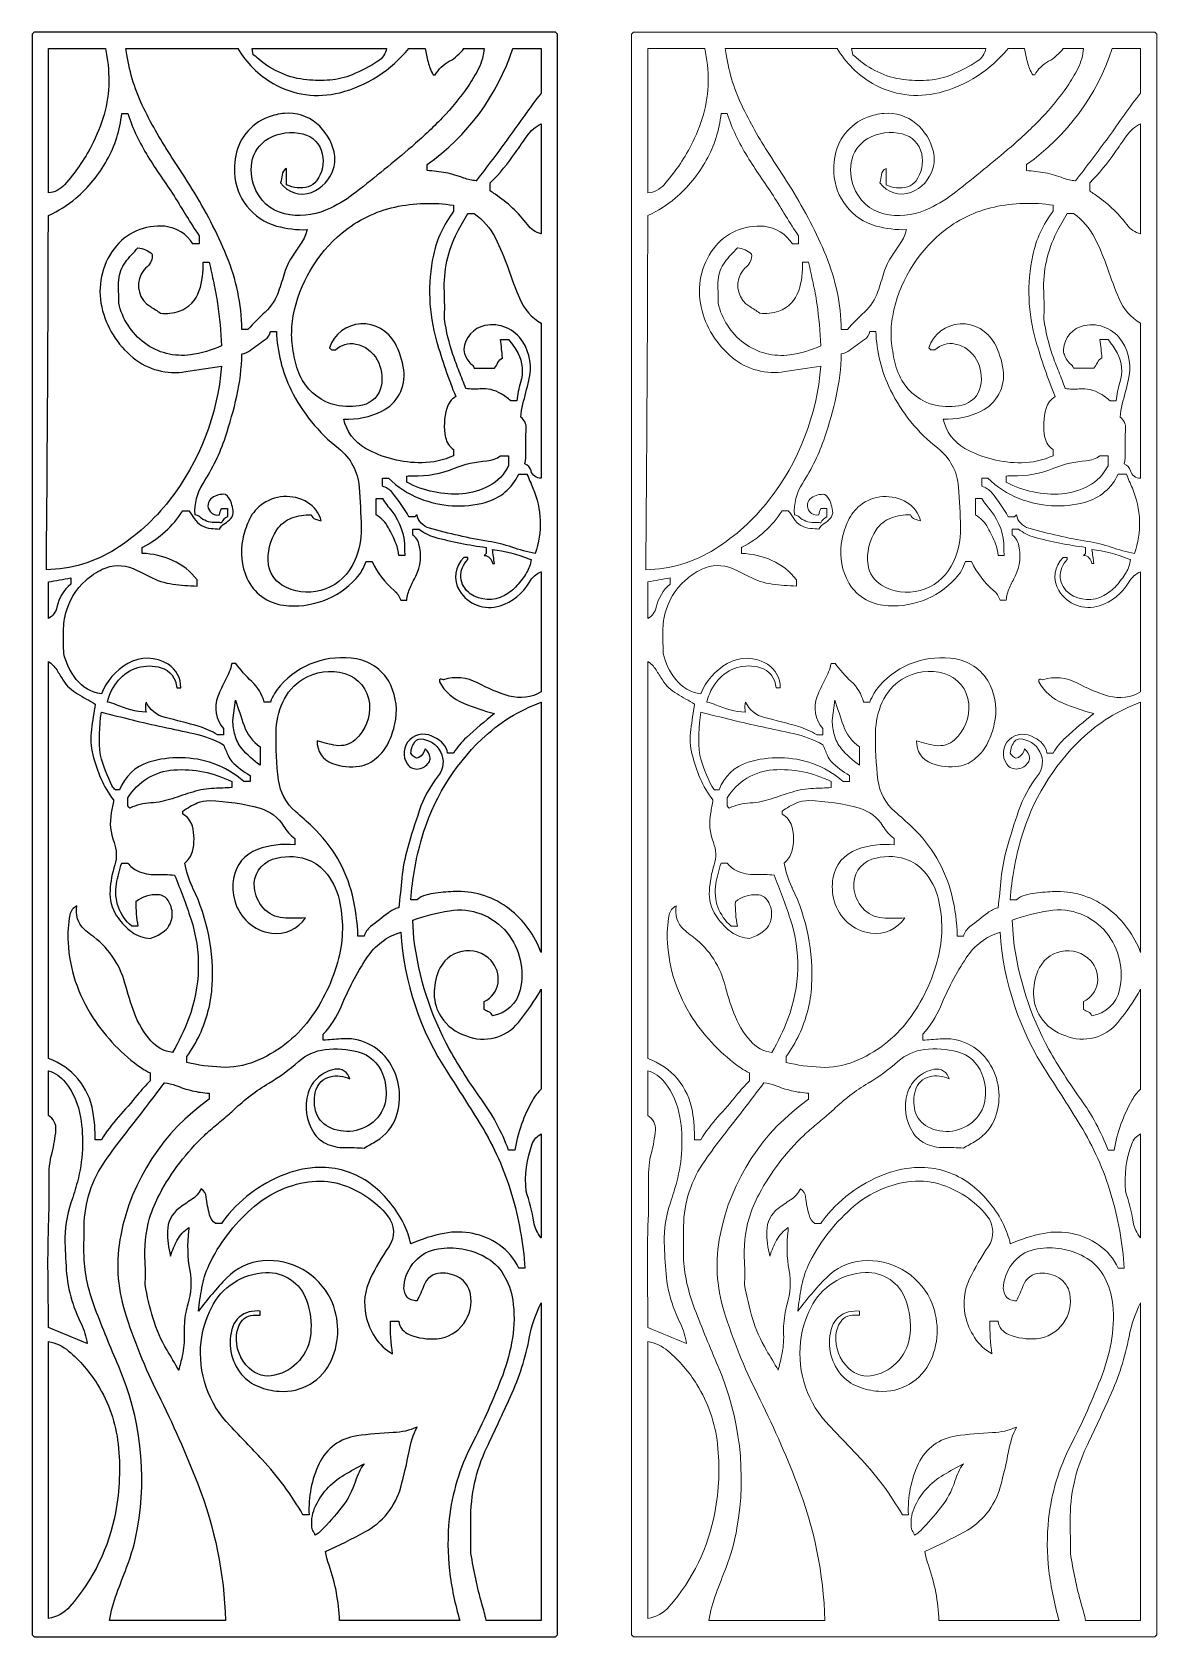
# Model space of a CAD drawing. Header units: centimetres. Extents: x -9.4 to 9.1, y -13.6 to 12.9.
import ezdxf

# ---------------------------------------------------------------- set-up
doc = ezdxf.new("R2010")
doc.units = ezdxf.units.CM
doc.header["$MEASUREMENT"] = 0
doc.layers.add('layer 1', color=7, linetype='Continuous')

msp = doc.modelspace()

# ---------------------------------------------------------------- linework, layer by layer
at = {"layer": 'layer 1', "color": 242}
for points, knots in [([(-9.42682, -13.55122), (-9.42682, -13.55122), (-9.42682, 12.83843), (-9.42682, 12.83843), (-9.42682, 12.83843), (-9.42682, 12.83843), (-9.41003, 12.85519), (-9.41003, 12.85519), (-9.41003, 12.85519), (-9.41003, 12.85519), (-9.39327, 12.87198), (-9.39327, 12.87198), (-9.39327, 12.87198), (-9.39327, 12.87198), (-0.79816, 12.87198), (-0.79816, 12.87198), (-0.79816, 12.87198), (-0.79816, 12.87198), (-0.78137, 12.85519), (-0.78137, 12.85519), (-0.78137, 12.85519), (-0.78137, 12.85519), (-0.76458, 12.83843), (-0.76458, 12.83843), (-0.76458, 12.83843), (-0.76458, 12.83843), (-0.76458, -13.55122), (-0.76458, -13.55122), (-0.76458, -13.55122), (-0.76458, -13.55122), (-0.79816, -13.5848), (-0.79816, -13.5848), (-0.79816, -13.5848), (-0.79816, -13.5848), (-9.39327, -13.5848), (-9.39327, -13.5848), (-9.39327, -13.5848), (-9.39327, -13.5848), (-9.41003, -13.56801), (-9.41003, -13.56801), (-9.41003, -13.56801), (-9.41003, -13.56801), (-9.42682, -13.55122), (-9.42682, -13.55122)], [0, 0, 0, 0, 0.08333333, 0.08333333, 0.08333333, 0.08333333, 0.16666667, 0.16666667, 0.16666667, 0.16666667, 0.25, 0.25, 0.25, 0.25, 0.33333333, 0.33333333, 0.33333333, 0.33333333, 0.41666667, 0.41666667, 0.41666667, 0.41666667, 0.5, 0.5, 0.5, 0.5, 0.58333333, 0.58333333, 0.58333333, 0.58333333, 0.66666667, 0.66666667, 0.66666667, 0.66666667, 0.75, 0.75, 0.75, 0.75, 0.83333333, 0.83333333, 0.83333333, 0.83333333, 1, 1, 1, 1]), ([(-9.15826, 10.21959), (-9.05515, 10.22973), (-8.95968, 10.27819), (-8.89064, 10.35543), (-8.89064, 10.35543), (-8.71641, 10.55041), (-8.56711, 10.76624), (-8.44615, 10.99804), (-8.44615, 10.99804), (-8.3609, 11.16339), (-8.29159, 11.33646), (-8.23918, 11.51495), (-8.23918, 11.51495), (-8.19045, 11.69058), (-8.16461, 11.87171), (-8.16235, 12.05396), (-8.16235, 12.05396), (-8.16055, 12.23861), (-8.17925, 12.42288), (-8.21817, 12.60339), (-8.21817, 12.60339), (-8.21817, 12.60339), (-9.15823, 12.60339), (-9.15823, 12.60339), (-9.15823, 12.60339), (-9.15823, 12.60339), (-9.15823, 10.21959), (-9.15823, 10.21959), (-9.15823, 10.21959), (-9.15823, 10.21959), (-9.15826, 10.21959), (-9.15826, 10.21959)], [0, 0, 0, 0, 0.11111111, 0.11111111, 0.11111111, 0.11111111, 0.22222222, 0.22222222, 0.22222222, 0.22222222, 0.33333333, 0.33333333, 0.33333333, 0.33333333, 0.44444444, 0.44444444, 0.44444444, 0.44444444, 0.55555556, 0.55555556, 0.55555556, 0.55555556, 0.66666667, 0.66666667, 0.66666667, 0.66666667, 0.77777778, 0.77777778, 0.77777778, 0.77777778, 1, 1, 1, 1]), ([(-5.23, 10.3539), (-5.11984, 10.29939), (-4.99338, 10.28789), (-4.87523, 10.32172), (-4.87523, 10.32172), (-4.81892, 10.33782), (-4.7697, 10.37233), (-4.73538, 10.41975), (-4.73538, 10.41975), (-4.64223, 10.54842), (-4.60849, 10.71064), (-4.64266, 10.86574), (-4.64266, 10.86574), (-4.67823, 11.02701), (-4.80186, 11.15415), (-4.96212, 11.19397), (-4.96212, 11.19397), (-5.15426, 11.24175), (-5.35728, 11.21417), (-5.52964, 11.11673), (-5.52964, 11.11673), (-5.67643, 11.03374), (-5.77752, 10.88866), (-5.80436, 10.72217), (-5.80436, 10.72217), (-5.83056, 10.55995), (-5.80485, 10.39372), (-5.73089, 10.24701), (-5.73089, 10.24701), (-5.62282, 10.03271), (-5.41498, 9.8867), (-5.17672, 9.85792), (-5.17672, 9.85792), (-4.94794, 9.83026), (-4.71617, 9.86896), (-4.50884, 9.96948), (-4.50884, 9.96948), (-4.35712, 10.04304), (-4.21373, 10.13262), (-4.08111, 10.23676), (-4.08111, 10.23676), (-3.77237, 10.47919), (-3.46821, 10.7274), (-3.16882, 10.98128), (-3.16882, 10.98128), (-2.99472, 11.13265), (-2.82691, 11.29105), (-2.66584, 11.45619), (-2.66584, 11.45619), (-2.51029, 11.61879), (-2.36772, 11.79333), (-2.23944, 11.97819), (-2.23944, 11.97819), (-2.1752, 12.07274), (-2.11726, 12.17143), (-2.06596, 12.27361), (-2.06596, 12.27361), (-2.01426, 12.3766), (-1.98281, 12.48854), (-1.97327, 12.60339), (-1.97327, 12.60339), (-1.97327, 12.60339), (-2.30902, 12.60339), (-2.30902, 12.60339), (-2.30902, 12.60339), (-2.37179, 12.51505), (-2.45429, 12.4425), (-2.54992, 12.39148), (-2.54992, 12.39148), (-2.64624, 12.34011), (-2.72574, 12.26219), (-2.77905, 12.16693), (-2.77905, 12.16693), (-2.77905, 12.16693), (-2.81263, 12.16693), (-2.81263, 12.16693), (-2.81263, 12.16693), (-2.85062, 12.2336), (-2.87992, 12.30489), (-2.89982, 12.379), (-2.89982, 12.379), (-2.91963, 12.45286), (-2.93538, 12.52778), (-2.94694, 12.60339), (-2.94694, 12.60339), (-2.94694, 12.60339), (-3.21551, 12.60339), (-3.21551, 12.60339), (-3.21551, 12.60339), (-3.50672, 12.24376), (-3.90652, 11.98762), (-4.35491, 11.87321), (-4.35491, 11.87321), (-4.7268, 11.77831), (-5.12134, 11.83298), (-5.45352, 12.02524), (-5.45352, 12.02524), (-5.69415, 12.16453), (-5.89477, 12.36376), (-6.03578, 12.60339), (-6.03578, 12.60339), (-6.03578, 12.60339), (-7.88239, 12.60339), (-7.88239, 12.60339), (-7.88239, 12.60339), (-7.88239, 12.60339), (-7.86552, 12.50241), (-7.86552, 12.50241), (-7.86552, 12.50241), (-7.81788, 12.19337), (-7.72309, 11.89357), (-7.58441, 11.61331), (-7.58441, 11.61331), (-7.44642, 11.33444), (-7.29162, 11.06429), (-7.12076, 10.80428), (-7.12076, 10.80428), (-7.00714, 10.63133), (-6.8955, 10.45709), (-6.78586, 10.2816), (-6.78586, 10.2816), (-6.567, 9.93124), (-6.37755, 9.56327), (-6.21956, 9.1816), (-6.21956, 9.1816), (-6.06042, 8.7972), (-5.9753, 8.38607), (-5.96865, 7.97008), (-5.96865, 7.97008), (-5.96865, 7.97008), (-5.86792, 7.97008), (-5.86792, 7.97008), (-5.86792, 7.97008), (-5.777, 8.06904), (-5.6824, 8.16457), (-5.58431, 8.25642), (-5.58431, 8.25642), (-5.48478, 8.3496), (-5.40944, 8.46554), (-5.36472, 8.59435), (-5.36472, 8.59435), (-5.32926, 8.69647), (-5.29609, 8.79936), (-5.26524, 8.90295), (-5.26524, 8.90295), (-5.23423, 9.0072), (-5.18672, 9.10586), (-5.12458, 9.19512), (-5.12458, 9.19512), (-5.07876, 9.26097), (-5.0336, 9.32728), (-4.9891, 9.39402), (-4.9891, 9.39402), (-4.94424, 9.46137), (-4.91208, 9.53632), (-4.89425, 9.61525), (-4.89425, 9.61525), (-5.0632, 9.60947), (-5.2321, 9.62975), (-5.39489, 9.67529), (-5.39489, 9.67529), (-5.79177, 9.78616), (-6.07217, 10.14064), (-6.08936, 10.55237), (-6.08936, 10.55237), (-6.09253, 10.62841), (-6.08926, 10.70461), (-6.07961, 10.78011), (-6.07961, 10.78011), (-6.03979, 11.09212), (-5.83113, 11.35703), (-5.53727, 11.46919), (-5.53727, 11.46919), (-5.4497, 11.50257), (-5.35788, 11.52361), (-5.26453, 11.53171), (-5.26453, 11.53171), (-5.07397, 11.54823), (-4.88447, 11.4887), (-4.73754, 11.36625), (-4.73754, 11.36625), (-4.59233, 11.24524), (-4.49077, 11.0798), (-4.44853, 10.89553), (-4.44853, 10.89553), (-4.42784, 10.80524), (-4.43084, 10.71107), (-4.45725, 10.62228), (-4.45725, 10.62228), (-4.51075, 10.4424), (-4.64495, 10.29749), (-4.82017, 10.23025), (-4.82017, 10.23025), (-5.00613, 10.15884), (-5.21703, 10.2239), (-5.33073, 10.38748), (-5.33073, 10.38748), (-5.32002, 10.42986), (-5.31201, 10.4729), (-5.30678, 10.51629), (-5.30678, 10.51629), (-5.30124, 10.56254), (-5.27219, 10.60268), (-5.23, 10.62247), (-5.23, 10.62247), (-5.23, 10.62247), (-5.23, 10.3539), (-5.23, 10.3539)], [0, 0, 0, 0, 0.01886792, 0.01886792, 0.01886792, 0.01886792, 0.03773585, 0.03773585, 0.03773585, 0.03773585, 0.05660377, 0.05660377, 0.05660377, 0.05660377, 0.0754717, 0.0754717, 0.0754717, 0.0754717, 0.09433962, 0.09433962, 0.09433962, 0.09433962, 0.11320755, 0.11320755, 0.11320755, 0.11320755, 0.13207547, 0.13207547, 0.13207547, 0.13207547, 0.1509434, 0.1509434, 0.1509434, 0.1509434, 0.16981132, 0.16981132, 0.16981132, 0.16981132, 0.18867925, 0.18867925, 0.18867925, 0.18867925, 0.20754717, 0.20754717, 0.20754717, 0.20754717, 0.22641509, 0.22641509, 0.22641509, 0.22641509, 0.24528302, 0.24528302, 0.24528302, 0.24528302, 0.26415094, 0.26415094, 0.26415094, 0.26415094, 0.28301887, 0.28301887, 0.28301887, 0.28301887, 0.30188679, 0.30188679, 0.30188679, 0.30188679, 0.32075472, 0.32075472, 0.32075472, 0.32075472, 0.33962264, 0.33962264, 0.33962264, 0.33962264, 0.35849057, 0.35849057, 0.35849057, 0.35849057, 0.37735849, 0.37735849, 0.37735849, 0.37735849, 0.39622642, 0.39622642, 0.39622642, 0.39622642, 0.41509434, 0.41509434, 0.41509434, 0.41509434, 0.43396226, 0.43396226, 0.43396226, 0.43396226, 0.45283019, 0.45283019, 0.45283019, 0.45283019, 0.47169811, 0.47169811, 0.47169811, 0.47169811, 0.49056604, 0.49056604, 0.49056604, 0.49056604, 0.50943396, 0.50943396, 0.50943396, 0.50943396, 0.52830189, 0.52830189, 0.52830189, 0.52830189, 0.54716981, 0.54716981, 0.54716981, 0.54716981, 0.56603774, 0.56603774, 0.56603774, 0.56603774, 0.58490566, 0.58490566, 0.58490566, 0.58490566, 0.60377358, 0.60377358, 0.60377358, 0.60377358, 0.62264151, 0.62264151, 0.62264151, 0.62264151, 0.64150943, 0.64150943, 0.64150943, 0.64150943, 0.66037736, 0.66037736, 0.66037736, 0.66037736, 0.67924528, 0.67924528, 0.67924528, 0.67924528, 0.69811321, 0.69811321, 0.69811321, 0.69811321, 0.71698113, 0.71698113, 0.71698113, 0.71698113, 0.73584906, 0.73584906, 0.73584906, 0.73584906, 0.75471698, 0.75471698, 0.75471698, 0.75471698, 0.77358491, 0.77358491, 0.77358491, 0.77358491, 0.79245283, 0.79245283, 0.79245283, 0.79245283, 0.81132075, 0.81132075, 0.81132075, 0.81132075, 0.83018868, 0.83018868, 0.83018868, 0.83018868, 0.8490566, 0.8490566, 0.8490566, 0.8490566, 0.86792453, 0.86792453, 0.86792453, 0.86792453, 0.88679245, 0.88679245, 0.88679245, 0.88679245, 0.90566038, 0.90566038, 0.90566038, 0.90566038, 0.9245283, 0.9245283, 0.9245283, 0.9245283, 0.94339623, 0.94339623, 0.94339623, 0.94339623, 0.96226415, 0.96226415, 0.96226415, 0.96226415, 1, 1, 1, 1]), ([(-3.58483, 12.60339), (-3.58483, 12.60339), (-5.80077, 12.60339), (-5.80077, 12.60339), (-5.80077, 12.60339), (-5.80077, 12.60339), (-5.78003, 12.49985), (-5.78003, 12.49985), (-5.78003, 12.49985), (-5.74819, 12.47559), (-5.71715, 12.45035), (-5.6869, 12.42416), (-5.6869, 12.42416), (-5.4645, 12.23161), (-5.18806, 12.11272), (-4.89531, 12.08389), (-4.89531, 12.08389), (-4.76967, 12.07154), (-4.64318, 12.07061), (-4.5174, 12.08113), (-4.5174, 12.08113), (-4.39113, 12.09171), (-4.26723, 12.12144), (-4.1499, 12.16933), (-4.1499, 12.16933), (-4.0018, 12.22975), (-3.85975, 12.30397), (-3.72555, 12.39102), (-3.72555, 12.39102), (-3.6512, 12.43926), (-3.60023, 12.51612), (-3.58483, 12.60339)], [0, 0, 0, 0, 0.11111111, 0.11111111, 0.11111111, 0.11111111, 0.22222222, 0.22222222, 0.22222222, 0.22222222, 0.33333333, 0.33333333, 0.33333333, 0.33333333, 0.44444444, 0.44444444, 0.44444444, 0.44444444, 0.55555556, 0.55555556, 0.55555556, 0.55555556, 0.66666667, 0.66666667, 0.66666667, 0.66666667, 0.77777778, 0.77777778, 0.77777778, 0.77777778, 1, 1, 1, 1]), ([(-2.91336, 10.58892), (-2.8102, 10.58371), (-2.70753, 10.57126), (-2.60615, 10.55161), (-2.60615, 10.55161), (-2.50468, 10.53198), (-2.40509, 10.50348), (-2.30861, 10.46646), (-2.30861, 10.46646), (-2.24413, 10.44174), (-2.17643, 10.42645), (-2.10758, 10.42103), (-2.10758, 10.42103), (-1.92249, 10.65662), (-1.74158, 10.89537), (-1.56483, 11.13725), (-1.56483, 11.13725), (-1.47705, 11.25908), (-1.38997, 11.38148), (-1.30365, 11.5044), (-1.30365, 11.5044), (-1.21734, 11.62735), (-1.12712, 11.74754), (-1.03318, 11.86476), (-1.03318, 11.86476), (-1.03318, 11.86476), (-1.03318, 12.60339), (-1.03318, 12.60339), (-1.03318, 12.60339), (-1.03318, 12.60339), (-1.50324, 12.60339), (-1.50324, 12.60339), (-1.50324, 12.60339), (-1.75286, 11.82941), (-2.24813, 11.15742), (-2.91336, 10.68962), (-2.91336, 10.68962), (-2.91336, 10.68962), (-2.91336, 10.58892), (-2.91336, 10.58892)], [0, 0, 0, 0, 0.09090909, 0.09090909, 0.09090909, 0.09090909, 0.18181818, 0.18181818, 0.18181818, 0.18181818, 0.27272727, 0.27272727, 0.27272727, 0.27272727, 0.36363636, 0.36363636, 0.36363636, 0.36363636, 0.45454545, 0.45454545, 0.45454545, 0.45454545, 0.54545455, 0.54545455, 0.54545455, 0.54545455, 0.63636364, 0.63636364, 0.63636364, 0.63636364, 0.72727273, 0.72727273, 0.72727273, 0.72727273, 0.81818182, 0.81818182, 0.81818182, 0.81818182, 1, 1, 1, 1]), ([(-7.84881, 11.52901), (-7.84881, 11.52901), (-7.94954, 11.52901), (-7.94954, 11.52901), (-7.94954, 11.52901), (-7.97773, 11.25854), (-8.06052, 10.99651), (-8.19285, 10.75896), (-8.19285, 10.75896), (-8.32484, 10.52195), (-8.49807, 10.3103), (-8.70428, 10.13401), (-8.70428, 10.13401), (-8.84066, 10.01745), (-8.99369, 9.92181), (-9.15826, 9.85032), (-9.15826, 9.85032), (-9.16275, 7.90295), (-9.17396, 5.95559), (-9.19181, 4.00827), (-9.19181, 4.00827), (-8.78702, 4.01563), (-8.39221, 4.13373), (-8.04992, 4.34994), (-8.04992, 4.34994), (-7.7115, 4.56372), (-7.41255, 4.83414), (-7.16603, 5.14953), (-7.16603, 5.14953), (-6.6673, 5.78773), (-6.36763, 6.55824), (-6.3044, 7.36574), (-6.3044, 7.36574), (-6.50137, 7.33802), (-6.69793, 7.30771), (-6.89411, 7.27482), (-6.89411, 7.27482), (-7.20299, 7.22298), (-7.51947, 7.30673), (-7.76244, 7.50436), (-7.76244, 7.50436), (-8.02368, 7.71689), (-8.20576, 8.01145), (-8.27922, 8.34014), (-8.27922, 8.34014), (-8.35406, 8.67494), (-8.27902, 9.02601), (-8.07404, 9.30111), (-8.07404, 9.30111), (-7.88021, 9.56137), (-7.56395, 9.70121), (-7.24095, 9.66981), (-7.24095, 9.66981), (-7.04892, 9.65114), (-6.87642, 9.54401), (-6.77444, 9.38023), (-6.77444, 9.38023), (-6.77444, 9.38023), (-6.6737, 9.38023), (-6.6737, 9.38023), (-6.6737, 9.38023), (-6.6737, 9.38023), (-6.6737, 9.51452), (-6.6737, 9.51452), (-6.6737, 9.51452), (-6.74541, 9.62078), (-6.81469, 9.72868), (-6.88146, 9.83814), (-6.88146, 9.83814), (-6.94938, 9.9495), (-7.01787, 10.06053), (-7.08688, 10.17124), (-7.08688, 10.17124), (-7.1584, 10.27947), (-7.23068, 10.38724), (-7.30369, 10.49448), (-7.30369, 10.49448), (-7.37673, 10.60178), (-7.44776, 10.71047), (-7.51669, 10.82047), (-7.51669, 10.82047), (-7.58471, 10.93211), (-7.64726, 11.04699), (-7.70414, 11.16473), (-7.70414, 11.16473), (-7.76105, 11.28252), (-7.8094, 11.40427), (-7.84881, 11.52901)], [0, 0, 0, 0, 0.04347826, 0.04347826, 0.04347826, 0.04347826, 0.08695652, 0.08695652, 0.08695652, 0.08695652, 0.13043478, 0.13043478, 0.13043478, 0.13043478, 0.17391304, 0.17391304, 0.17391304, 0.17391304, 0.2173913, 0.2173913, 0.2173913, 0.2173913, 0.26086957, 0.26086957, 0.26086957, 0.26086957, 0.30434783, 0.30434783, 0.30434783, 0.30434783, 0.34782609, 0.34782609, 0.34782609, 0.34782609, 0.39130435, 0.39130435, 0.39130435, 0.39130435, 0.43478261, 0.43478261, 0.43478261, 0.43478261, 0.47826087, 0.47826087, 0.47826087, 0.47826087, 0.52173913, 0.52173913, 0.52173913, 0.52173913, 0.56521739, 0.56521739, 0.56521739, 0.56521739, 0.60869565, 0.60869565, 0.60869565, 0.60869565, 0.65217391, 0.65217391, 0.65217391, 0.65217391, 0.69565217, 0.69565217, 0.69565217, 0.69565217, 0.73913043, 0.73913043, 0.73913043, 0.73913043, 0.7826087, 0.7826087, 0.7826087, 0.7826087, 0.82608696, 0.82608696, 0.82608696, 0.82608696, 0.86956522, 0.86956522, 0.86956522, 0.86956522, 0.91304348, 0.91304348, 0.91304348, 0.91304348, 1, 1, 1, 1]), ([(-1.87254, 10.38748), (-1.87254, 10.38748), (-1.87254, 10.25317), (-1.87254, 10.25317), (-1.87254, 10.25317), (-1.84684, 10.23505), (-1.82086, 10.21736), (-1.79456, 10.20008), (-1.79456, 10.20008), (-1.58884, 10.06487), (-1.40828, 9.89466), (-1.26116, 9.69729), (-1.26116, 9.69729), (-1.20518, 9.62217), (-1.12443, 9.56933), (-1.03318, 9.54809), (-1.03318, 9.54809), (-1.03318, 9.54809), (-1.03318, 11.36112), (-1.03318, 11.36112), (-1.03318, 11.36112), (-1.12642, 11.31449), (-1.20657, 11.24548), (-1.2665, 11.16017), (-1.2665, 11.16017), (-1.33077, 11.06871), (-1.39446, 10.97683), (-1.45759, 10.88455), (-1.45759, 10.88455), (-1.58094, 10.70693), (-1.71983, 10.54057), (-1.87254, 10.38748)], [0, 0, 0, 0, 0.11111111, 0.11111111, 0.11111111, 0.11111111, 0.22222222, 0.22222222, 0.22222222, 0.22222222, 0.33333333, 0.33333333, 0.33333333, 0.33333333, 0.44444444, 0.44444444, 0.44444444, 0.44444444, 0.55555556, 0.55555556, 0.55555556, 0.55555556, 0.66666667, 0.66666667, 0.66666667, 0.66666667, 0.77777778, 0.77777778, 0.77777778, 0.77777778, 1, 1, 1, 1]), ([(-4.42422, 7.63433), (-4.42422, 7.63433), (-4.49137, 7.63433), (-4.49137, 7.63433), (-4.49137, 7.63433), (-4.49137, 7.63433), (-4.52492, 7.66791), (-4.52492, 7.66791), (-4.52492, 7.66791), (-4.45112, 7.89303), (-4.246, 8.0495), (-4.00938, 8.06157), (-4.00938, 8.06157), (-3.77551, 8.07349), (-3.55545, 7.94975), (-3.44384, 7.74387), (-3.44384, 7.74387), (-3.36939, 7.60642), (-3.3203, 7.45663), (-3.29893, 7.30177), (-3.29893, 7.30177), (-3.26012, 7.02113), (-3.40621, 6.74709), (-3.66063, 6.62245), (-3.66063, 6.62245), (-3.85604, 6.52679), (-4.07261, 6.4822), (-4.28991, 6.4928), (-4.28991, 6.4928), (-4.24292, 6.28812), (-4.11194, 6.11285), (-3.92889, 6.0099), (-3.92889, 6.0099), (-3.64501, 5.85022), (-3.32428, 5.76794), (-2.99859, 5.77132), (-2.99859, 5.77132), (-2.81835, 5.77317), (-2.6406, 5.81307), (-2.47688, 5.88846), (-2.47688, 5.88846), (-2.47688, 5.88846), (-2.47688, 5.98919), (-2.47688, 5.98919), (-2.47688, 5.98919), (-2.54602, 6.03544), (-2.59416, 6.10715), (-2.61081, 6.18864), (-2.61081, 6.18864), (-2.6434, 6.34803), (-2.63662, 6.513), (-2.59108, 6.66917), (-2.59108, 6.66917), (-2.56761, 6.74965), (-2.51487, 6.81847), (-2.44333, 6.86213), (-2.44333, 6.86213), (-2.56382, 7.16182), (-2.66922, 7.4674), (-2.7591, 7.77764), (-2.7591, 7.77764), (-2.89243, 8.23769), (-2.91042, 8.72372), (-2.81157, 9.19242), (-2.81157, 9.19242), (-2.75594, 9.45614), (-2.6415, 9.70402), (-2.47688, 9.91742), (-2.47688, 9.91742), (-2.47688, 9.91742), (-2.47688, 10.01813), (-2.47688, 10.01813), (-2.47688, 10.01813), (-2.79865, 10.06746), (-3.12663, 10.05724), (-3.44472, 9.98796), (-3.44472, 9.98796), (-3.76469, 9.91827), (-4.0631, 9.77281), (-4.31509, 9.56368), (-4.31509, 9.56368), (-4.73503, 9.2151), (-5.01973, 8.73097), (-5.12003, 8.19452), (-5.12003, 8.19452), (-5.14205, 8.07681), (-5.15102, 7.95705), (-5.14679, 7.83738), (-5.14679, 7.83738), (-5.13772, 7.7152), (-5.1209, 7.5937), (-5.09651, 7.47361), (-5.09651, 7.47361), (-5.07198, 7.3529), (-5.02892, 7.23677), (-4.96885, 7.12925), (-4.96885, 7.12925), (-4.84977, 6.92201), (-4.6494, 6.77426), (-4.41618, 6.7219), (-4.41618, 6.7219), (-4.27184, 6.6895), (-4.12216, 6.68966), (-3.9779, 6.72237), (-3.9779, 6.72237), (-3.82298, 6.75755), (-3.70309, 6.88003), (-3.67145, 7.03571), (-3.67145, 7.03571), (-3.64139, 7.18362), (-3.66458, 7.33728), (-3.73705, 7.46966), (-3.73705, 7.46966), (-3.81075, 7.60432), (-3.94015, 7.69942), (-4.0907, 7.72948), (-4.0907, 7.72948), (-4.21076, 7.75346), (-4.33491, 7.71809), (-4.42422, 7.63433)], [0, 0, 0, 0, 0.03225806, 0.03225806, 0.03225806, 0.03225806, 0.06451613, 0.06451613, 0.06451613, 0.06451613, 0.09677419, 0.09677419, 0.09677419, 0.09677419, 0.12903226, 0.12903226, 0.12903226, 0.12903226, 0.16129032, 0.16129032, 0.16129032, 0.16129032, 0.19354839, 0.19354839, 0.19354839, 0.19354839, 0.22580645, 0.22580645, 0.22580645, 0.22580645, 0.25806452, 0.25806452, 0.25806452, 0.25806452, 0.29032258, 0.29032258, 0.29032258, 0.29032258, 0.32258065, 0.32258065, 0.32258065, 0.32258065, 0.35483871, 0.35483871, 0.35483871, 0.35483871, 0.38709677, 0.38709677, 0.38709677, 0.38709677, 0.41935484, 0.41935484, 0.41935484, 0.41935484, 0.4516129, 0.4516129, 0.4516129, 0.4516129, 0.48387097, 0.48387097, 0.48387097, 0.48387097, 0.51612903, 0.51612903, 0.51612903, 0.51612903, 0.5483871, 0.5483871, 0.5483871, 0.5483871, 0.58064516, 0.58064516, 0.58064516, 0.58064516, 0.61290323, 0.61290323, 0.61290323, 0.61290323, 0.64516129, 0.64516129, 0.64516129, 0.64516129, 0.67741935, 0.67741935, 0.67741935, 0.67741935, 0.70967742, 0.70967742, 0.70967742, 0.70967742, 0.74193548, 0.74193548, 0.74193548, 0.74193548, 0.77419355, 0.77419355, 0.77419355, 0.77419355, 0.80645161, 0.80645161, 0.80645161, 0.80645161, 0.83870968, 0.83870968, 0.83870968, 0.83870968, 0.87096774, 0.87096774, 0.87096774, 0.87096774, 0.90322581, 0.90322581, 0.90322581, 0.90322581, 0.93548387, 0.93548387, 0.93548387, 0.93548387, 1, 1, 1, 1]), ([(-1.70468, 7.80222), (-1.69102, 7.70179), (-1.67982, 7.60103), (-1.6711, 7.50005), (-1.6711, 7.50005), (-1.70536, 7.48511), (-1.73242, 7.45737), (-1.74651, 7.42273), (-1.74651, 7.42273), (-1.76022, 7.3891), (-1.7802, 7.35835), (-1.80538, 7.33216), (-1.80538, 7.33216), (-1.80538, 7.33216), (-2.14113, 7.33216), (-2.14113, 7.33216), (-2.14113, 7.33216), (-2.14522, 7.35301), (-2.15637, 7.37179), (-2.17275, 7.38533), (-2.17275, 7.38533), (-2.22736, 7.43047), (-2.26822, 7.49007), (-2.29059, 7.55731), (-2.29059, 7.55731), (-2.29476, 7.5699), (-2.29981, 7.58217), (-2.30567, 7.59405), (-2.30567, 7.59405), (-2.30567, 7.59405), (-2.3067, 7.64014), (-2.3067, 7.64014), (-2.3067, 7.64014), (-2.29258, 7.83386), (-2.15141, 7.99483), (-1.96122, 8.03437), (-1.96122, 8.03437), (-1.71757, 8.08504), (-1.46797, 7.97828), (-1.336, 7.76733), (-1.336, 7.76733), (-1.21685, 7.57677), (-1.18068, 7.34565), (-1.23579, 7.12775), (-1.23579, 7.12775), (-1.2689, 6.99696), (-1.30267, 6.8663), (-1.33715, 6.73583), (-1.33715, 6.73583), (-1.35522, 6.66734), (-1.36587, 6.59713), (-1.36893, 6.52638), (-1.36893, 6.52638), (-1.30899, 6.48155), (-1.27588, 6.40929), (-1.28098, 6.33462), (-1.28098, 6.33462), (-1.28962, 6.20791), (-1.29144, 6.08082), (-1.28648, 5.9539), (-1.28648, 5.9539), (-1.28386, 5.88696), (-1.28899, 5.81994), (-1.30177, 5.75418), (-1.30177, 5.75418), (-1.25228, 5.73338), (-1.21513, 5.69084), (-1.2012, 5.63897), (-1.2012, 5.63897), (-1.18101, 5.56397), (-1.11066, 5.51374), (-1.03318, 5.51913), (-1.03318, 5.51913), (-1.03318, 5.51913), (-1.03318, 8.07081), (-1.03318, 8.07081), (-1.03318, 8.07081), (-1.19245, 8.16345), (-1.3172, 8.30564), (-1.38836, 8.4756), (-1.38836, 8.4756), (-1.45769, 8.64123), (-1.52139, 8.80917), (-1.57933, 8.97913), (-1.57933, 8.97913), (-1.63736, 9.14941), (-1.70748, 9.31531), (-1.78916, 9.4756), (-1.78916, 9.4756), (-1.87196, 9.63803), (-1.99267, 9.77804), (-2.14113, 9.88384), (-2.14113, 9.88384), (-2.14113, 9.88384), (-2.24186, 9.88384), (-2.24186, 9.88384), (-2.24186, 9.88384), (-2.30428, 9.78147), (-2.36282, 9.67679), (-2.4173, 9.57001), (-2.4173, 9.57001), (-2.57126, 9.26827), (-2.64466, 8.93209), (-2.63043, 8.59367), (-2.63043, 8.59367), (-2.62403, 8.44153), (-2.62313, 8.28918), (-2.62776, 8.13699), (-2.62776, 8.13699), (-2.59912, 7.93917), (-2.55273, 7.74436), (-2.48914, 7.55486), (-2.48914, 7.55486), (-2.45568, 7.46086), (-2.42041, 7.36748), (-2.38337, 7.27482), (-2.38337, 7.27482), (-2.34644, 7.1824), (-2.31044, 7.08959), (-2.27544, 6.99641), (-2.27544, 6.99641), (-2.19954, 6.98461), (-2.12249, 6.98221), (-2.04601, 6.98933), (-2.04601, 6.98933), (-1.92386, 7.00066), (-1.80118, 6.97286), (-1.69587, 6.90996), (-1.69587, 6.90996), (-1.63959, 6.87636), (-1.58634, 6.83787), (-1.53679, 6.79497), (-1.53679, 6.79497), (-1.53679, 6.79497), (-1.43608, 6.79497), (-1.43608, 6.79497), (-1.43608, 6.79497), (-1.42526, 6.89614), (-1.40455, 6.996), (-1.37424, 7.09311), (-1.37424, 7.09311), (-1.32349, 7.25566), (-1.33946, 7.43161), (-1.41875, 7.58236), (-1.41875, 7.58236), (-1.46034, 7.66145), (-1.51122, 7.73526), (-1.57037, 7.80222), (-1.57037, 7.80222), (-1.57037, 7.80222), (-1.70468, 7.80222), (-1.70468, 7.80222)], [0, 0, 0, 0, 0.02564103, 0.02564103, 0.02564103, 0.02564103, 0.05128205, 0.05128205, 0.05128205, 0.05128205, 0.07692308, 0.07692308, 0.07692308, 0.07692308, 0.1025641, 0.1025641, 0.1025641, 0.1025641, 0.12820513, 0.12820513, 0.12820513, 0.12820513, 0.15384615, 0.15384615, 0.15384615, 0.15384615, 0.17948718, 0.17948718, 0.17948718, 0.17948718, 0.20512821, 0.20512821, 0.20512821, 0.20512821, 0.23076923, 0.23076923, 0.23076923, 0.23076923, 0.25641026, 0.25641026, 0.25641026, 0.25641026, 0.28205128, 0.28205128, 0.28205128, 0.28205128, 0.30769231, 0.30769231, 0.30769231, 0.30769231, 0.33333333, 0.33333333, 0.33333333, 0.33333333, 0.35897436, 0.35897436, 0.35897436, 0.35897436, 0.38461538, 0.38461538, 0.38461538, 0.38461538, 0.41025641, 0.41025641, 0.41025641, 0.41025641, 0.43589744, 0.43589744, 0.43589744, 0.43589744, 0.46153846, 0.46153846, 0.46153846, 0.46153846, 0.48717949, 0.48717949, 0.48717949, 0.48717949, 0.51282051, 0.51282051, 0.51282051, 0.51282051, 0.53846154, 0.53846154, 0.53846154, 0.53846154, 0.56410256, 0.56410256, 0.56410256, 0.56410256, 0.58974359, 0.58974359, 0.58974359, 0.58974359, 0.61538462, 0.61538462, 0.61538462, 0.61538462, 0.64102564, 0.64102564, 0.64102564, 0.64102564, 0.66666667, 0.66666667, 0.66666667, 0.66666667, 0.69230769, 0.69230769, 0.69230769, 0.69230769, 0.71794872, 0.71794872, 0.71794872, 0.71794872, 0.74358974, 0.74358974, 0.74358974, 0.74358974, 0.76923077, 0.76923077, 0.76923077, 0.76923077, 0.79487179, 0.79487179, 0.79487179, 0.79487179, 0.82051282, 0.82051282, 0.82051282, 0.82051282, 0.84615385, 0.84615385, 0.84615385, 0.84615385, 0.87179487, 0.87179487, 0.87179487, 0.87179487, 0.8974359, 0.8974359, 0.8974359, 0.8974359, 0.92307692, 0.92307692, 0.92307692, 0.92307692, 0.94871795, 0.94871795, 0.94871795, 0.94871795, 1, 1, 1, 1]), ([(-6.60657, 9.07806), (-6.59908, 8.91947), (-6.62064, 8.76079), (-6.67019, 8.60996), (-6.67019, 8.60996), (-6.72192, 8.45235), (-6.8438, 8.3275), (-7.00005, 8.27182), (-7.00005, 8.27182), (-7.0998, 8.23628), (-7.20664, 8.22494), (-7.31162, 8.2387), (-7.31162, 8.2387), (-7.36548, 8.2764), (-7.42061, 8.31218), (-7.47698, 8.34606), (-7.47698, 8.34606), (-7.6613, 8.45671), (-7.7272, 8.6923), (-7.6275, 8.88281), (-7.6275, 8.88281), (-7.60322, 8.92914), (-7.5703, 8.97043), (-7.53056, 9.00442), (-7.53056, 9.00442), (-7.4703, 9.05596), (-7.43877, 9.13342), (-7.44593, 9.21234), (-7.44593, 9.21234), (-7.48003, 9.23905), (-7.51655, 9.26249), (-7.55503, 9.28233), (-7.55503, 9.28233), (-7.59398, 9.30242), (-7.63712, 9.31294), (-7.68095, 9.31308), (-7.68095, 9.31308), (-7.755, 9.2399), (-7.8239, 9.16173), (-7.88721, 9.0791), (-7.88721, 9.0791), (-7.95181, 8.9948), (-7.9904, 8.89355), (-7.9983, 8.78764), (-7.9983, 8.78764), (-8.00307, 8.724), (-8.00354, 8.66014), (-7.99972, 8.59645), (-7.99972, 8.59645), (-7.9959, 8.53275), (-7.99582, 8.46889), (-7.99947, 8.40523), (-7.99947, 8.40523), (-7.93995, 8.14214), (-7.78901, 7.90892), (-7.57332, 7.74695), (-7.57332, 7.74695), (-7.35597, 7.58372), (-7.08282, 7.51362), (-6.81374, 7.55216), (-6.81374, 7.55216), (-6.63767, 7.57734), (-6.46619, 7.62763), (-6.3044, 7.70149), (-6.3044, 7.70149), (-6.31509, 7.93361), (-6.33643, 8.16509), (-6.3684, 8.39523), (-6.3684, 8.39523), (-6.38622, 8.50997), (-6.40759, 8.62414), (-6.43245, 8.73757), (-6.43245, 8.73757), (-6.4573, 8.85098), (-6.48175, 8.96446), (-6.50584, 9.07806), (-6.50584, 9.07806), (-6.50584, 9.07806), (-6.60657, 9.07806), (-6.60657, 9.07806)], [0, 0, 0, 0, 0.04761905, 0.04761905, 0.04761905, 0.04761905, 0.0952381, 0.0952381, 0.0952381, 0.0952381, 0.14285714, 0.14285714, 0.14285714, 0.14285714, 0.19047619, 0.19047619, 0.19047619, 0.19047619, 0.23809524, 0.23809524, 0.23809524, 0.23809524, 0.28571429, 0.28571429, 0.28571429, 0.28571429, 0.33333333, 0.33333333, 0.33333333, 0.33333333, 0.38095238, 0.38095238, 0.38095238, 0.38095238, 0.42857143, 0.42857143, 0.42857143, 0.42857143, 0.47619048, 0.47619048, 0.47619048, 0.47619048, 0.52380952, 0.52380952, 0.52380952, 0.52380952, 0.57142857, 0.57142857, 0.57142857, 0.57142857, 0.61904762, 0.61904762, 0.61904762, 0.61904762, 0.66666667, 0.66666667, 0.66666667, 0.66666667, 0.71428571, 0.71428571, 0.71428571, 0.71428571, 0.76190476, 0.76190476, 0.76190476, 0.76190476, 0.80952381, 0.80952381, 0.80952381, 0.80952381, 0.85714286, 0.85714286, 0.85714286, 0.85714286, 0.9047619, 0.9047619, 0.9047619, 0.9047619, 1, 1, 1, 1]), ([(-4.05489, -2.03516), (-4.05489, -2.03516), (-3.95416, -2.03516), (-3.95416, -2.03516), (-3.95416, -2.03516), (-3.93631, -1.97152), (-3.89853, -1.91521), (-3.84645, -1.87452), (-3.84645, -1.87452), (-3.74899, -1.79837), (-3.65125, -1.72255), (-3.5533, -1.64702), (-3.5533, -1.64702), (-3.50296, -1.60824), (-3.4451, -1.58033), (-3.38342, -1.56512), (-3.38342, -1.56512), (-3.36347, -1.40168), (-3.34581, -1.23801), (-3.33044, -1.0741), (-3.33044, -1.0741), (-3.31501, -0.90984), (-3.28443, -0.74735), (-3.23916, -0.58873), (-3.23916, -0.58873), (-3.17923, -0.37881), (-3.11401, -0.1704), (-3.04361, 0.03625), (-3.04361, 0.03625), (-2.97272, 0.24434), (-2.86687, 0.43891), (-2.73073, 0.61154), (-2.73073, 0.61154), (-2.64182, 0.72429), (-2.62675, 0.87839), (-2.69227, 1.00616), (-2.69227, 1.00616), (-2.75708, 1.13248), (-2.88496, 1.21389), (-3.02688, 1.2189), (-3.02688, 1.2189), (-3.05645, 1.21997), (-3.08487, 1.20748), (-3.10412, 1.185), (-3.10412, 1.185), (-3.15165, 1.12948), (-3.17907, 1.0596), (-3.18196, 0.98656), (-3.18196, 0.98656), (-3.16789, 0.9629), (-3.1505, 0.94134), (-3.13034, 0.92259), (-3.13034, 0.92259), (-3.10807, 0.90193), (-3.07501, 0.89815), (-3.04868, 0.91324), (-3.04868, 0.91324), (-2.99619, 0.94333), (-2.95915, 0.99446), (-2.94694, 1.05371), (-2.94694, 1.05371), (-2.89946, 1.01894), (-2.86959, 0.96508), (-2.8652, 0.90643), (-2.8652, 0.90643), (-2.86321, 0.87999), (-2.87041, 0.85364), (-2.88553, 0.83189), (-2.88553, 0.83189), (-2.92514, 0.7749), (-2.98632, 0.73653), (-3.05487, 0.72562), (-3.05487, 0.72562), (-3.12573, 0.71434), (-3.19708, 0.74323), (-3.24023, 0.80057), (-3.24023, 0.80057), (-3.32586, 0.92807), (-3.30902, 1.09841), (-3.20005, 1.20669), (-3.20005, 1.20669), (-3.09112, 1.31498), (-2.91132, 1.32413), (-2.78434, 1.23768), (-2.78434, 1.23768), (-2.7328, 1.21433), (-2.68644, 1.18083), (-2.64807, 1.13921), (-2.64807, 1.13921), (-2.60912, 1.09702), (-2.58448, 1.04358), (-2.57761, 0.98656), (-2.57761, 0.98656), (-2.57761, 0.98656), (-2.47688, 0.98656), (-2.47688, 0.98656), (-2.47688, 0.98656), (-2.4203, 1.0819), (-2.34979, 1.16827), (-2.26778, 1.24286), (-2.26778, 1.24286), (-2.11791, 1.37913), (-1.9637, 1.51056), (-1.80538, 1.63691), (-1.80538, 1.63691), (-1.97736, 1.68403), (-2.14661, 1.74069), (-2.31232, 1.80657), (-2.31232, 1.80657), (-2.48298, 1.8744), (-2.62446, 2.00016), (-2.7119, 2.16167), (-2.7119, 2.16167), (-2.7119, 2.16167), (-2.7119, 2.19525), (-2.7119, 2.19525), (-2.7119, 2.19525), (-2.70312, 2.20405), (-2.6902, 2.20729), (-2.67832, 2.20367), (-2.67832, 2.20367), (-2.66728, 2.20034), (-2.65608, 2.19751), (-2.64477, 2.19525), (-2.64477, 2.19525), (-2.45799, 2.25463), (-2.25495, 2.23523), (-2.08278, 2.14161), (-2.08278, 2.14161), (-1.91696, 2.05145), (-1.74196, 1.97939), (-1.56074, 1.92668), (-1.56074, 1.92668), (-1.38313, 1.87506), (-1.19218, 1.89929), (-1.03318, 1.99381), (-1.03318, 1.99381), (-1.03318, 1.99381), (-1.03318, 3.9747), (-1.03318, 3.9747), (-1.03318, 3.9747), (-1.11562, 3.94109), (-1.18436, 3.88083), (-1.22846, 3.80351), (-1.22846, 3.80351), (-1.33469, 3.61717), (-1.50779, 3.47804), (-1.71255, 3.41423), (-1.71255, 3.41423), (-1.96695, 3.3349), (-2.24298, 3.43876), (-2.38239, 3.66585), (-2.38239, 3.66585), (-2.49021, 3.84145), (-2.45938, 4.06886), (-2.30902, 4.20974), (-2.30902, 4.20974), (-2.30902, 4.20974), (-2.24186, 4.20974), (-2.24186, 4.20974), (-2.24186, 4.20974), (-2.24186, 4.20974), (-2.24186, 4.17616), (-2.24186, 4.17616), (-2.24186, 4.17616), (-2.32235, 4.10154), (-2.36465, 3.99448), (-2.35693, 3.885), (-2.35693, 3.885), (-2.34922, 3.77552), (-2.29288, 3.67585), (-2.20273, 3.61327), (-2.20273, 3.61327), (-2.03571, 3.49711), (-1.81754, 3.4855), (-1.63926, 3.58348), (-1.63926, 3.58348), (-1.56159, 3.62617), (-1.49174, 3.68168), (-1.43265, 3.74769), (-1.43265, 3.74769), (-1.37342, 3.81387), (-1.3202, 3.88517), (-1.27362, 3.96077), (-1.27362, 3.96077), (-1.23333, 4.02613), (-1.20853, 4.09977), (-1.20104, 4.17616), (-1.20104, 4.17616), (-1.21385, 4.17992), (-1.22644, 4.18426), (-1.23884, 4.18919), (-1.23884, 4.18919), (-1.43158, 4.26583), (-1.63319, 4.31786), (-1.83896, 4.34402), (-1.83896, 4.34402), (-1.82465, 4.26616), (-1.81345, 4.18777), (-1.80538, 4.10901), (-1.80538, 4.10901), (-1.80538, 4.10901), (-1.83896, 4.10901), (-1.83896, 4.10901), (-1.83896, 4.10901), (-1.8431, 4.1434), (-1.85766, 4.1757), (-1.88069, 4.20159), (-1.88069, 4.20159), (-1.90421, 4.22806), (-1.93787, 4.24321), (-1.97327, 4.24332), (-1.97327, 4.24332), (-1.97327, 4.24332), (-1.95648, 4.26011), (-1.95648, 4.26011), (-1.95648, 4.26011), (-1.95648, 4.26011), (-1.93969, 4.27687), (-1.93969, 4.27687), (-1.93969, 4.27687), (-1.93969, 4.27687), (-1.93969, 4.3776), (-1.93969, 4.3776), (-1.93969, 4.3776), (-2.226, 4.41273), (-2.50939, 4.46885), (-2.7875, 4.54543), (-2.7875, 4.54543), (-2.88262, 4.57163), (-2.97122, 4.61741), (-3.04764, 4.67977), (-3.04764, 4.67977), (-3.04764, 4.67977), (-3.14838, 4.67977), (-3.14838, 4.67977), (-3.14838, 4.67977), (-3.14838, 4.67977), (-3.14838, 4.57904), (-3.14838, 4.57904), (-3.14838, 4.57904), (-3.09976, 4.54301), (-3.06462, 4.49166), (-3.0486, 4.43328), (-3.0486, 4.43328), (-3.00017, 4.25665), (-3.01895, 4.06818), (-3.10123, 3.90454), (-3.10123, 3.90454), (-3.13331, 3.84077), (-3.16443, 3.7765), (-3.1946, 3.7118), (-3.1946, 3.7118), (-3.22502, 3.64655), (-3.24347, 3.57643), (-3.24911, 3.50466), (-3.24911, 3.50466), (-3.24911, 3.50466), (-3.34984, 3.50466), (-3.34984, 3.50466), (-3.34984, 3.50466), (-3.36963, 3.56708), (-3.40661, 3.62262), (-3.45657, 3.665), (-3.45657, 3.665), (-3.61089, 3.79588), (-3.7349, 3.95892), (-3.81988, 4.14258), (-3.81988, 4.14258), (-3.81988, 4.14258), (-3.92058, 4.14258), (-3.92058, 4.14258), (-3.92058, 4.14258), (-3.95539, 4.03915), (-4.01134, 3.94406), (-4.08485, 3.86342), (-4.08485, 3.86342), (-4.38778, 3.53088), (-4.83405, 3.36665), (-5.28031, 3.42306), (-5.28031, 3.42306), (-5.54536, 3.45653), (-5.77417, 3.62546), (-5.88449, 3.86876), (-5.88449, 3.86876), (-5.97574, 4.07006), (-6.00016, 4.2954), (-5.95424, 4.51158), (-5.95424, 4.51158), (-5.932, 4.61624), (-5.89894, 4.71834), (-5.85563, 4.81618), (-5.85563, 4.81618), (-5.8118, 4.91522), (-5.74438, 5.00209), (-5.65929, 5.0691), (-5.65929, 5.0691), (-5.43705, 5.24435), (-5.12932, 5.26392), (-4.88646, 5.11865), (-4.88646, 5.11865), (-4.77354, 5.05109), (-4.69186, 4.94155), (-4.65924, 4.81408), (-4.65924, 4.81408), (-4.69167, 4.82297), (-4.72386, 4.83278), (-4.75572, 4.84355), (-4.75572, 4.84355), (-4.78932, 4.85486), (-4.8157, 4.88124), (-4.8271, 4.91482), (-4.8271, 4.91482), (-4.93467, 4.9186), (-5.04189, 4.90113), (-5.14268, 4.86341), (-5.14268, 4.86341), (-5.24496, 4.82509), (-5.33264, 4.75581), (-5.39353, 4.66516), (-5.39353, 4.66516), (-5.50685, 4.49638), (-5.55433, 4.29202), (-5.52688, 4.09056), (-5.52688, 4.09056), (-5.50797, 3.95178), (-5.42738, 3.8291), (-5.30746, 3.75671), (-5.30746, 3.75671), (-5.1148, 3.64045), (-4.88308, 3.60804), (-4.66594, 3.66716), (-4.66594, 3.66716), (-4.44908, 3.72619), (-4.26522, 3.86996), (-4.15579, 4.0663), (-4.15579, 4.0663), (-4.04631, 4.26264), (-3.99242, 4.48501), (-3.99995, 4.70973), (-3.99995, 4.70973), (-4.00731, 4.9303), (-4.01889, 5.1507), (-4.0347, 5.37084), (-4.0347, 5.37084), (-4.05285, 5.623), (-4.17664, 5.85556), (-4.37579, 6.01129), (-4.37579, 6.01129), (-4.70459, 6.26847), (-4.9713, 6.59656), (-5.15592, 6.97093), (-5.15592, 6.97093), (-5.30435, 7.27185), (-5.38685, 7.60114), (-5.39789, 7.9365), (-5.39789, 7.9365), (-5.39789, 7.9365), (-5.49859, 7.9365), (-5.49859, 7.9365), (-5.49859, 7.9365), (-5.50862, 7.88202), (-5.5398, 7.8337), (-5.58526, 7.80203), (-5.58526, 7.80203), (-5.66692, 7.74518), (-5.74746, 7.68674), (-5.82685, 7.62673), (-5.82685, 7.62673), (-5.86836, 7.59533), (-5.91714, 7.57484), (-5.96865, 7.56718), (-5.96865, 7.56718), (-5.97233, 7.33314), (-6.00013, 7.10009), (-6.05159, 6.87175), (-6.05159, 6.87175), (-6.10294, 6.64385), (-6.1659, 6.4187), (-6.24022, 6.19723), (-6.24022, 6.19723), (-6.33054, 5.92817), (-6.45368, 5.67116), (-6.60677, 5.43216), (-6.60677, 5.43216), (-6.70532, 5.27831), (-6.7523, 5.09715), (-6.74086, 4.91482), (-6.74086, 4.91482), (-6.712, 4.91043), (-6.68504, 4.8977), (-6.66332, 4.87819), (-6.66332, 4.87819), (-6.59728, 4.81888), (-6.51124, 4.78694), (-6.4225, 4.78887), (-6.4225, 4.78887), (-6.40271, 4.78931), (-6.38292, 4.78944), (-6.36311, 4.78931), (-6.36311, 4.78931), (-6.34321, 4.78917), (-6.32345, 4.7862), (-6.3044, 4.78051), (-6.3044, 4.78051), (-6.28459, 4.82548), (-6.24864, 4.86142), (-6.20367, 4.88121), (-6.20367, 4.88121), (-6.20367, 4.88121), (-6.20367, 5.01552), (-6.20367, 5.01552), (-6.20367, 5.01552), (-6.20367, 5.01552), (-6.3044, 5.01552), (-6.3044, 5.01552), (-6.3044, 5.01552), (-6.32193, 4.9844), (-6.33332, 4.95022), (-6.33798, 4.91482), (-6.33798, 4.91482), (-6.39519, 4.90043), (-6.45561, 4.92076), (-6.49257, 4.96674), (-6.49257, 4.96674), (-6.51982, 5.00061), (-6.53179, 5.0443), (-6.52555, 5.08734), (-6.52555, 5.08734), (-6.51931, 5.13037), (-6.49524, 5.16899), (-6.45948, 5.19374), (-6.45948, 5.19374), (-6.39459, 5.23857), (-6.31571, 5.25871), (-6.23725, 5.25054), (-6.23725, 5.25054), (-6.19241, 5.21268), (-6.1593, 5.16278), (-6.14183, 5.10677), (-6.14183, 5.10677), (-6.12877, 5.06485), (-6.1185, 5.02209), (-6.11111, 4.97881), (-6.11111, 4.97881), (-6.10332, 4.9331), (-6.11785, 4.88639), (-6.1502, 4.85317), (-6.1502, 4.85317), (-6.18004, 4.82253), (-6.21296, 4.79506), (-6.24842, 4.77118), (-6.24842, 4.77118), (-6.28418, 4.74709), (-6.31465, 4.71602), (-6.33798, 4.67977), (-6.33798, 4.67977), (-6.38377, 4.68231), (-6.42953, 4.68528), (-6.47529, 4.68871), (-6.47529, 4.68871), (-6.58804, 4.69719), (-6.69052, 4.75772), (-6.75244, 4.85235), (-6.75244, 4.85235), (-6.78117, 4.89623), (-6.81088, 4.93943), (-6.84159, 4.98194), (-6.84159, 4.98194), (-6.84159, 4.98194), (-6.94232, 4.98194), (-6.94232, 4.98194), (-6.94232, 4.98194), (-7.10427, 4.72624), (-7.33261, 4.51911), (-7.60281, 4.38267), (-7.60281, 4.38267), (-7.60641, 4.38087), (-7.61009, 4.37918), (-7.61379, 4.3776), (-7.61379, 4.3776), (-7.61379, 4.3776), (-7.61379, 4.27687), (-7.61379, 4.27687), (-7.61379, 4.27687), (-7.44005, 4.27303), (-7.26881, 4.23424), (-7.11032, 4.16294), (-7.11032, 4.16294), (-6.95091, 4.09121), (-6.81221, 3.9802), (-6.70728, 3.84041), (-6.70728, 3.84041), (-6.70728, 3.84041), (-6.70728, 3.73968), (-6.70728, 3.73968), (-6.70728, 3.73968), (-6.84126, 3.74254), (-6.975, 3.75314), (-7.10776, 3.77143), (-7.10776, 3.77143), (-7.24147, 3.78986), (-7.37085, 3.83207), (-7.48968, 3.89607), (-7.48968, 3.89607), (-7.57815, 3.94371), (-7.66863, 3.98753), (-7.76086, 4.02743), (-7.76086, 4.02743), (-7.92392, 4.09791), (-8.1095, 4.09388), (-8.26929, 4.01623), (-8.26929, 4.01623), (-8.36847, 3.96807), (-8.46035, 3.90615), (-8.54219, 3.83229), (-8.54219, 3.83229), (-8.70441, 3.68591), (-8.81992, 3.49513), (-8.87429, 3.28349), (-8.87429, 3.28349), (-8.89975, 3.17685), (-8.91169, 3.06747), (-8.90986, 2.95783), (-8.90986, 2.95783), (-8.90803, 2.84865), (-8.90675, 2.73946), (-8.90596, 2.63026), (-8.90596, 2.63026), (-8.86781, 2.47387), (-8.797, 2.32738), (-8.69815, 2.20029), (-8.69815, 2.20029), (-8.5967, 2.0699), (-8.44882, 1.98386), (-8.28529, 1.96023), (-8.28529, 1.96023), (-8.20105, 2.17227), (-8.0472, 2.34951), (-7.84917, 2.4628), (-7.84917, 2.4628), (-7.642, 2.58139), (-7.38611, 2.57607), (-7.18388, 2.44923), (-7.18388, 2.44923), (-7.0508, 2.36578), (-6.9717, 2.218), (-6.9759, 2.06096), (-6.9759, 2.06096), (-6.9759, 2.06096), (-7.04303, 2.06096), (-7.04303, 2.06096), (-7.04303, 2.06096), (-7.04949, 2.21552), (-7.15289, 2.34899), (-7.30105, 2.3936), (-7.30105, 2.3936), (-7.55593, 2.47035), (-7.83183, 2.38903), (-8.00405, 2.18603), (-8.00405, 2.18603), (-8.09219, 2.08217), (-8.15412, 1.9587), (-8.18459, 1.82595), (-8.18459, 1.82595), (-8.1349, 1.81679), (-8.08647, 1.8018), (-8.04027, 1.78133), (-8.04027, 1.78133), (-7.88408, 1.71208), (-7.71709, 1.67038), (-7.54667, 1.65806), (-7.54667, 1.65806), (-7.55446, 1.68534), (-7.55817, 1.71363), (-7.5577, 1.742), (-7.5577, 1.742), (-7.55721, 1.77029), (-7.55353, 1.79847), (-7.54667, 1.82595), (-7.54667, 1.82595), (-7.4872, 1.69807), (-7.37248, 1.60461), (-7.23523, 1.57234), (-7.23523, 1.57234), (-7.04706, 1.52808), (-6.86026, 1.47829), (-6.67504, 1.42304), (-6.67504, 1.42304), (-6.56861, 1.39129), (-6.4666, 1.34616), (-6.37153, 1.28873), (-6.37153, 1.28873), (-6.37153, 1.28873), (-6.27083, 1.28873), (-6.27083, 1.28873), (-6.27083, 1.28873), (-6.27083, 1.28873), (-6.27083, 1.38946), (-6.27083, 1.38946), (-6.27083, 1.38946), (-6.39895, 1.53446), (-6.43493, 1.73925), (-6.36412, 1.91932), (-6.36412, 1.91932), (-6.32716, 2.01316), (-6.28505, 2.1049), (-6.23798, 2.19407), (-6.23798, 2.19407), (-6.21547, 2.23673), (-6.19479, 2.28031), (-6.17598, 2.32473), (-6.17598, 2.32473), (-6.15712, 2.36929), (-6.14387, 2.41601), (-6.13652, 2.46384), (-6.13652, 2.46384), (-6.13652, 2.46384), (-6.06936, 2.46384), (-6.06936, 2.46384), (-6.06936, 2.46384), (-5.99098, 2.35648), (-5.90248, 2.25692), (-5.80504, 2.16649), (-5.80504, 2.16649), (-5.70592, 2.07451), (-5.63462, 1.95647), (-5.59933, 1.82595), (-5.59933, 1.82595), (-5.59933, 1.82595), (-5.49859, 1.82595), (-5.49859, 1.82595), (-5.49859, 1.82595), (-5.46068, 1.92493), (-5.40541, 2.0164), (-5.33545, 2.09601), (-5.33545, 2.09601), (-5.023, 2.45166), (-4.54752, 2.61905), (-4.08108, 2.53808), (-4.08108, 2.53808), (-3.8329, 2.49496), (-3.6213, 2.33318), (-3.51441, 2.10509), (-3.51441, 2.10509), (-3.42095, 1.90561), (-3.39675, 1.68049), (-3.44559, 1.46567), (-3.44559, 1.46567), (-3.46952, 1.36044), (-3.50438, 1.25799), (-3.54959, 1.15998), (-3.54959, 1.15998), (-3.5953, 1.06086), (-3.66406, 0.97408), (-3.7501, 0.90689), (-3.7501, 0.90689), (-3.82601, 0.83331), (-3.92323, 0.78553), (-4.02783, 0.77032), (-4.02783, 0.77032), (-4.17852, 0.74846), (-4.33232, 0.7634), (-4.47595, 0.81385), (-4.47595, 0.81385), (-4.63321, 0.86904), (-4.73519, 1.02158), (-4.72639, 1.18803), (-4.72639, 1.18803), (-4.62383, 1.15409), (-4.51868, 1.12869), (-4.41198, 1.11204), (-4.41198, 1.11204), (-4.30002, 1.09457), (-4.1862, 1.12817), (-4.10177, 1.20375), (-4.10177, 1.20375), (-3.93418, 1.35501), (-3.84705, 1.5758), (-3.86635, 1.80074), (-3.86635, 1.80074), (-3.8864, 2.03431), (-4.04729, 2.2316), (-4.27214, 2.29791), (-4.27214, 2.29791), (-4.50476, 2.36654), (-4.75542, 2.33313), (-4.96184, 2.20579), (-4.96184, 2.20579), (-5.10894, 2.11471), (-5.2249, 1.98127), (-5.29457, 1.82289), (-5.29457, 1.82289), (-5.3633, 1.66662), (-5.40051, 1.49832), (-5.40402, 1.3276), (-5.40402, 1.3276), (-5.40944, 1.06459), (-5.39593, 0.80158), (-5.3636, 0.54051), (-5.3636, 0.54051), (-5.33858, 0.33866), (-5.2391, 0.15355), (-5.08449, 0.02137), (-5.08449, 0.02137), (-4.98847, -0.06073), (-4.89447, -0.14519), (-4.80257, -0.23188), (-4.80257, -0.23188), (-4.48039, -0.5358), (-4.25243, -0.92622), (-4.14598, -1.35614), (-4.14598, -1.35614), (-4.09092, -1.57845), (-4.0604, -1.80619), (-4.05489, -2.03516)], [0, 0, 0, 0, 0.00555556, 0.00555556, 0.00555556, 0.00555556, 0.01111111, 0.01111111, 0.01111111, 0.01111111, 0.01666667, 0.01666667, 0.01666667, 0.01666667, 0.02222222, 0.02222222, 0.02222222, 0.02222222, 0.02777778, 0.02777778, 0.02777778, 0.02777778, 0.03333333, 0.03333333, 0.03333333, 0.03333333, 0.03888889, 0.03888889, 0.03888889, 0.03888889, 0.04444444, 0.04444444, 0.04444444, 0.04444444, 0.05, 0.05, 0.05, 0.05, 0.05555556, 0.05555556, 0.05555556, 0.05555556, 0.06111111, 0.06111111, 0.06111111, 0.06111111, 0.06666667, 0.06666667, 0.06666667, 0.06666667, 0.07222222, 0.07222222, 0.07222222, 0.07222222, 0.07777778, 0.07777778, 0.07777778, 0.07777778, 0.08333333, 0.08333333, 0.08333333, 0.08333333, 0.08888889, 0.08888889, 0.08888889, 0.08888889, 0.09444444, 0.09444444, 0.09444444, 0.09444444, 0.1, 0.1, 0.1, 0.1, 0.10555556, 0.10555556, 0.10555556, 0.10555556, 0.11111111, 0.11111111, 0.11111111, 0.11111111, 0.11666667, 0.11666667, 0.11666667, 0.11666667, 0.12222222, 0.12222222, 0.12222222, 0.12222222, 0.12777778, 0.12777778, 0.12777778, 0.12777778, 0.13333333, 0.13333333, 0.13333333, 0.13333333, 0.13888889, 0.13888889, 0.13888889, 0.13888889, 0.14444444, 0.14444444, 0.14444444, 0.14444444, 0.15, 0.15, 0.15, 0.15, 0.15555556, 0.15555556, 0.15555556, 0.15555556, 0.16111111, 0.16111111, 0.16111111, 0.16111111, 0.16666667, 0.16666667, 0.16666667, 0.16666667, 0.17222222, 0.17222222, 0.17222222, 0.17222222, 0.17777778, 0.17777778, 0.17777778, 0.17777778, 0.18333333, 0.18333333, 0.18333333, 0.18333333, 0.18888889, 0.18888889, 0.18888889, 0.18888889, 0.19444444, 0.19444444, 0.19444444, 0.19444444, 0.2, 0.2, 0.2, 0.2, 0.20555556, 0.20555556, 0.20555556, 0.20555556, 0.21111111, 0.21111111, 0.21111111, 0.21111111, 0.21666667, 0.21666667, 0.21666667, 0.21666667, 0.22222222, 0.22222222, 0.22222222, 0.22222222, 0.22777778, 0.22777778, 0.22777778, 0.22777778, 0.23333333, 0.23333333, 0.23333333, 0.23333333, 0.23888889, 0.23888889, 0.23888889, 0.23888889, 0.24444444, 0.24444444, 0.24444444, 0.24444444, 0.25, 0.25, 0.25, 0.25, 0.25555556, 0.25555556, 0.25555556, 0.25555556, 0.26111111, 0.26111111, 0.26111111, 0.26111111, 0.26666667, 0.26666667, 0.26666667, 0.26666667, 0.27222222, 0.27222222, 0.27222222, 0.27222222, 0.27777778, 0.27777778, 0.27777778, 0.27777778, 0.28333333, 0.28333333, 0.28333333, 0.28333333, 0.28888889, 0.28888889, 0.28888889, 0.28888889, 0.29444444, 0.29444444, 0.29444444, 0.29444444, 0.3, 0.3, 0.3, 0.3, 0.30555556, 0.30555556, 0.30555556, 0.30555556, 0.31111111, 0.31111111, 0.31111111, 0.31111111, 0.31666667, 0.31666667, 0.31666667, 0.31666667, 0.32222222, 0.32222222, 0.32222222, 0.32222222, 0.32777778, 0.32777778, 0.32777778, 0.32777778, 0.33333333, 0.33333333, 0.33333333, 0.33333333, 0.33888889, 0.33888889, 0.33888889, 0.33888889, 0.34444444, 0.34444444, 0.34444444, 0.34444444, 0.35, 0.35, 0.35, 0.35, 0.35555556, 0.35555556, 0.35555556, 0.35555556, 0.36111111, 0.36111111, 0.36111111, 0.36111111, 0.36666667, 0.36666667, 0.36666667, 0.36666667, 0.37222222, 0.37222222, 0.37222222, 0.37222222, 0.37777778, 0.37777778, 0.37777778, 0.37777778, 0.38333333, 0.38333333, 0.38333333, 0.38333333, 0.38888889, 0.38888889, 0.38888889, 0.38888889, 0.39444444, 0.39444444, 0.39444444, 0.39444444, 0.4, 0.4, 0.4, 0.4, 0.40555556, 0.40555556, 0.40555556, 0.40555556, 0.41111111, 0.41111111, 0.41111111, 0.41111111, 0.41666667, 0.41666667, 0.41666667, 0.41666667, 0.42222222, 0.42222222, 0.42222222, 0.42222222, 0.42777778, 0.42777778, 0.42777778, 0.42777778, 0.43333333, 0.43333333, 0.43333333, 0.43333333, 0.43888889, 0.43888889, 0.43888889, 0.43888889, 0.44444444, 0.44444444, 0.44444444, 0.44444444, 0.45, 0.45, 0.45, 0.45, 0.45555556, 0.45555556, 0.45555556, 0.45555556, 0.46111111, 0.46111111, 0.46111111, 0.46111111, 0.46666667, 0.46666667, 0.46666667, 0.46666667, 0.47222222, 0.47222222, 0.47222222, 0.47222222, 0.47777778, 0.47777778, 0.47777778, 0.47777778, 0.48333333, 0.48333333, 0.48333333, 0.48333333, 0.48888889, 0.48888889, 0.48888889, 0.48888889, 0.49444444, 0.49444444, 0.49444444, 0.49444444, 0.5, 0.5, 0.5, 0.5, 0.50555556, 0.50555556, 0.50555556, 0.50555556, 0.51111111, 0.51111111, 0.51111111, 0.51111111, 0.51666667, 0.51666667, 0.51666667, 0.51666667, 0.52222222, 0.52222222, 0.52222222, 0.52222222, 0.52777778, 0.52777778, 0.52777778, 0.52777778, 0.53333333, 0.53333333, 0.53333333, 0.53333333, 0.53888889, 0.53888889, 0.53888889, 0.53888889, 0.54444444, 0.54444444, 0.54444444, 0.54444444, 0.55, 0.55, 0.55, 0.55, 0.55555556, 0.55555556, 0.55555556, 0.55555556, 0.56111111, 0.56111111, 0.56111111, 0.56111111, 0.56666667, 0.56666667, 0.56666667, 0.56666667, 0.57222222, 0.57222222, 0.57222222, 0.57222222, 0.57777778, 0.57777778, 0.57777778, 0.57777778, 0.58333333, 0.58333333, 0.58333333, 0.58333333, 0.58888889, 0.58888889, 0.58888889, 0.58888889, 0.59444444, 0.59444444, 0.59444444, 0.59444444, 0.6, 0.6, 0.6, 0.6, 0.60555556, 0.60555556, 0.60555556, 0.60555556, 0.61111111, 0.61111111, 0.61111111, 0.61111111, 0.61666667, 0.61666667, 0.61666667, 0.61666667, 0.62222222, 0.62222222, 0.62222222, 0.62222222, 0.62777778, 0.62777778, 0.62777778, 0.62777778, 0.63333333, 0.63333333, 0.63333333, 0.63333333, 0.63888889, 0.63888889, 0.63888889, 0.63888889, 0.64444444, 0.64444444, 0.64444444, 0.64444444, 0.65, 0.65, 0.65, 0.65, 0.65555556, 0.65555556, 0.65555556, 0.65555556, 0.66111111, 0.66111111, 0.66111111, 0.66111111, 0.66666667, 0.66666667, 0.66666667, 0.66666667, 0.67222222, 0.67222222, 0.67222222, 0.67222222, 0.67777778, 0.67777778, 0.67777778, 0.67777778, 0.68333333, 0.68333333, 0.68333333, 0.68333333, 0.68888889, 0.68888889, 0.68888889, 0.68888889, 0.69444444, 0.69444444, 0.69444444, 0.69444444, 0.7, 0.7, 0.7, 0.7, 0.70555556, 0.70555556, 0.70555556, 0.70555556, 0.71111111, 0.71111111, 0.71111111, 0.71111111, 0.71666667, 0.71666667, 0.71666667, 0.71666667, 0.72222222, 0.72222222, 0.72222222, 0.72222222, 0.72777778, 0.72777778, 0.72777778, 0.72777778, 0.73333333, 0.73333333, 0.73333333, 0.73333333, 0.73888889, 0.73888889, 0.73888889, 0.73888889, 0.74444444, 0.74444444, 0.74444444, 0.74444444, 0.75, 0.75, 0.75, 0.75, 0.75555556, 0.75555556, 0.75555556, 0.75555556, 0.76111111, 0.76111111, 0.76111111, 0.76111111, 0.76666667, 0.76666667, 0.76666667, 0.76666667, 0.77222222, 0.77222222, 0.77222222, 0.77222222, 0.77777778, 0.77777778, 0.77777778, 0.77777778, 0.78333333, 0.78333333, 0.78333333, 0.78333333, 0.78888889, 0.78888889, 0.78888889, 0.78888889, 0.79444444, 0.79444444, 0.79444444, 0.79444444, 0.8, 0.8, 0.8, 0.8, 0.80555556, 0.80555556, 0.80555556, 0.80555556, 0.81111111, 0.81111111, 0.81111111, 0.81111111, 0.81666667, 0.81666667, 0.81666667, 0.81666667, 0.82222222, 0.82222222, 0.82222222, 0.82222222, 0.82777778, 0.82777778, 0.82777778, 0.82777778, 0.83333333, 0.83333333, 0.83333333, 0.83333333, 0.83888889, 0.83888889, 0.83888889, 0.83888889, 0.84444444, 0.84444444, 0.84444444, 0.84444444, 0.85, 0.85, 0.85, 0.85, 0.85555556, 0.85555556, 0.85555556, 0.85555556, 0.86111111, 0.86111111, 0.86111111, 0.86111111, 0.86666667, 0.86666667, 0.86666667, 0.86666667, 0.87222222, 0.87222222, 0.87222222, 0.87222222, 0.87777778, 0.87777778, 0.87777778, 0.87777778, 0.88333333, 0.88333333, 0.88333333, 0.88333333, 0.88888889, 0.88888889, 0.88888889, 0.88888889, 0.89444444, 0.89444444, 0.89444444, 0.89444444, 0.9, 0.9, 0.9, 0.9, 0.90555556, 0.90555556, 0.90555556, 0.90555556, 0.91111111, 0.91111111, 0.91111111, 0.91111111, 0.91666667, 0.91666667, 0.91666667, 0.91666667, 0.92222222, 0.92222222, 0.92222222, 0.92222222, 0.92777778, 0.92777778, 0.92777778, 0.92777778, 0.93333333, 0.93333333, 0.93333333, 0.93333333, 0.93888889, 0.93888889, 0.93888889, 0.93888889, 0.94444444, 0.94444444, 0.94444444, 0.94444444, 0.95, 0.95, 0.95, 0.95, 0.95555556, 0.95555556, 0.95555556, 0.95555556, 0.96111111, 0.96111111, 0.96111111, 0.96111111, 0.96666667, 0.96666667, 0.96666667, 0.96666667, 0.97222222, 0.97222222, 0.97222222, 0.97222222, 0.97777778, 0.97777778, 0.97777778, 0.97777778, 0.98333333, 0.98333333, 0.98333333, 0.98333333, 0.98888889, 0.98888889, 0.98888889, 0.98888889, 1, 1, 1, 1]), ([(-1.70468, 5.88846), (-1.77009, 5.83995), (-1.84798, 5.81103), (-1.9292, 5.80511), (-1.9292, 5.80511), (-2.11328, 5.79168), (-2.29408, 5.74957), (-2.46513, 5.68023), (-2.46513, 5.68023), (-2.6826, 5.59209), (-2.91603, 5.54998), (-3.15059, 5.55661), (-3.15059, 5.55661), (-3.18348, 5.55753), (-3.21638, 5.55623), (-3.24911, 5.55271), (-3.24911, 5.55271), (-3.24911, 5.55271), (-3.24911, 5.452), (-3.24911, 5.452), (-3.24911, 5.452), (-2.96814, 5.30278), (-2.65085, 5.23617), (-2.3336, 5.25989), (-2.3336, 5.25989), (-2.17891, 5.27256), (-2.02862, 5.3172), (-1.89211, 5.39106), (-1.89211, 5.39106), (-1.75395, 5.46582), (-1.64177, 5.58067), (-1.57037, 5.72057), (-1.57037, 5.72057), (-1.57037, 5.72057), (-1.57037, 5.88846), (-1.57037, 5.88846), (-1.57037, 5.88846), (-1.57037, 5.88846), (-1.70468, 5.88846), (-1.70468, 5.88846)], [0, 0, 0, 0, 0.09090909, 0.09090909, 0.09090909, 0.09090909, 0.18181818, 0.18181818, 0.18181818, 0.18181818, 0.27272727, 0.27272727, 0.27272727, 0.27272727, 0.36363636, 0.36363636, 0.36363636, 0.36363636, 0.45454545, 0.45454545, 0.45454545, 0.45454545, 0.54545455, 0.54545455, 0.54545455, 0.54545455, 0.63636364, 0.63636364, 0.63636364, 0.63636364, 0.72727273, 0.72727273, 0.72727273, 0.72727273, 0.81818182, 0.81818182, 0.81818182, 0.81818182, 1, 1, 1, 1]), ([(-3.21551, 4.88121), (-3.21551, 4.88121), (-3.1148, 4.88121), (-3.1148, 4.88121), (-3.1148, 4.88121), (-3.1148, 4.88121), (-3.09801, 4.898), (-3.09801, 4.898), (-3.09801, 4.898), (-3.09801, 4.898), (-3.08122, 4.91482), (-3.08122, 4.91482), (-3.08122, 4.91482), (-3.05996, 4.80811), (-2.98082, 4.72237), (-2.87613, 4.69277), (-2.87613, 4.69277), (-2.55559, 4.60207), (-2.2302, 4.52957), (-1.90145, 4.47569), (-1.90145, 4.47569), (-1.77082, 4.45427), (-1.64221, 4.42184), (-1.51706, 4.37872), (-1.51706, 4.37872), (-1.39193, 4.33563), (-1.26389, 4.30159), (-1.13391, 4.27687), (-1.13391, 4.27687), (-1.00949, 4.62682), (-1.02214, 5.01062), (-1.16945, 5.35154), (-1.16945, 5.35154), (-1.20311, 5.42946), (-1.23603, 5.50774), (-1.26819, 5.58629), (-1.26819, 5.58629), (-1.26819, 5.58629), (-1.4025, 5.58629), (-1.4025, 5.58629), (-1.4025, 5.58629), (-1.50798, 5.35555), (-1.71133, 5.18395), (-1.95645, 5.1186), (-1.95645, 5.1186), (-2.31352, 5.02343), (-2.69195, 5.04572), (-3.03543, 5.18199), (-3.03543, 5.18199), (-3.22826, 5.25855), (-3.40375, 5.37324), (-3.55128, 5.51913), (-3.55128, 5.51913), (-3.55128, 5.51913), (-3.65199, 5.51913), (-3.65199, 5.51913), (-3.65199, 5.51913), (-3.65199, 5.51913), (-3.65199, 5.38485), (-3.65199, 5.38485), (-3.65199, 5.38485), (-3.58756, 5.36637), (-3.53021, 5.32876), (-3.48756, 5.27706), (-3.48756, 5.27706), (-3.38552, 5.15329), (-3.29446, 5.02084), (-3.21551, 4.88121)], [0, 0, 0, 0, 0.05555556, 0.05555556, 0.05555556, 0.05555556, 0.11111111, 0.11111111, 0.11111111, 0.11111111, 0.16666667, 0.16666667, 0.16666667, 0.16666667, 0.22222222, 0.22222222, 0.22222222, 0.22222222, 0.27777778, 0.27777778, 0.27777778, 0.27777778, 0.33333333, 0.33333333, 0.33333333, 0.33333333, 0.38888889, 0.38888889, 0.38888889, 0.38888889, 0.44444444, 0.44444444, 0.44444444, 0.44444444, 0.5, 0.5, 0.5, 0.5, 0.55555556, 0.55555556, 0.55555556, 0.55555556, 0.61111111, 0.61111111, 0.61111111, 0.61111111, 0.66666667, 0.66666667, 0.66666667, 0.66666667, 0.72222222, 0.72222222, 0.72222222, 0.72222222, 0.77777778, 0.77777778, 0.77777778, 0.77777778, 0.83333333, 0.83333333, 0.83333333, 0.83333333, 0.88888889, 0.88888889, 0.88888889, 0.88888889, 1, 1, 1, 1]), ([(-3.28269, 4.24332), (-3.2852, 4.2827), (-3.28639, 4.32217), (-3.28629, 4.36163), (-3.28629, 4.36163), (-3.28563, 4.58384), (-3.36006, 4.79961), (-3.49762, 4.97409), (-3.49762, 4.97409), (-3.52525, 5.00914), (-3.55284, 5.04425), (-3.58034, 5.07938), (-3.58034, 5.07938), (-3.60634, 5.11255), (-3.63027, 5.1473), (-3.65199, 5.18338), (-3.65199, 5.18338), (-3.65199, 5.18338), (-3.75272, 5.18338), (-3.75272, 5.18338), (-3.75272, 5.18338), (-3.75272, 5.18338), (-3.75272, 4.91482), (-3.75272, 4.91482), (-3.75272, 4.91482), (-3.66894, 4.86132), (-3.59969, 4.78789), (-3.55117, 4.70114), (-3.55117, 4.70114), (-3.50331, 4.61559), (-3.46123, 4.52696), (-3.42515, 4.43582), (-3.42515, 4.43582), (-3.40084, 4.37436), (-3.38672, 4.30933), (-3.38339, 4.24332), (-3.38339, 4.24332), (-3.38339, 4.24332), (-3.28269, 4.24332), (-3.28269, 4.24332), (-3.28269, 4.24332), (-3.28269, 4.24332), (-3.28269, 4.24332), (-3.28269, 4.24332)], [0, 0, 0, 0, 0.08333333, 0.08333333, 0.08333333, 0.08333333, 0.16666667, 0.16666667, 0.16666667, 0.16666667, 0.25, 0.25, 0.25, 0.25, 0.33333333, 0.33333333, 0.33333333, 0.33333333, 0.41666667, 0.41666667, 0.41666667, 0.41666667, 0.5, 0.5, 0.5, 0.5, 0.58333333, 0.58333333, 0.58333333, 0.58333333, 0.66666667, 0.66666667, 0.66666667, 0.66666667, 0.75, 0.75, 0.75, 0.75, 0.83333333, 0.83333333, 0.83333333, 0.83333333, 1, 1, 1, 1]), ([(-8.78893, 3.77326), (-8.78893, 3.77326), (-8.78893, 3.87399), (-8.78893, 3.87399), (-8.78893, 3.87399), (-8.85066, 3.8638), (-8.9122, 3.8526), (-8.97358, 3.84041), (-8.97358, 3.84041), (-9.03493, 3.82823), (-9.0965, 3.81703), (-9.15823, 3.80684), (-9.15823, 3.80684), (-9.15823, 3.80684), (-9.15826, 3.20249), (-9.15826, 3.20249), (-9.15826, 3.20249), (-9.08644, 3.24201), (-9.03523, 3.31056), (-9.01776, 3.39063), (-9.01776, 3.39063), (-8.98522, 3.53969), (-8.90482, 3.67408), (-8.78893, 3.77326)], [0, 0, 0, 0, 0.14285714, 0.14285714, 0.14285714, 0.14285714, 0.28571429, 0.28571429, 0.28571429, 0.28571429, 0.42857143, 0.42857143, 0.42857143, 0.42857143, 0.57142857, 0.57142857, 0.57142857, 0.57142857, 0.71428571, 0.71428571, 0.71428571, 0.71428571, 1, 1, 1, 1]), ([(-7.47951, -4.28464), (-7.53056, -4.26379), (-7.57913, -4.23727), (-7.62426, -4.20557), (-7.62426, -4.20557), (-7.93883, -3.98473), (-8.20844, -3.70575), (-8.41849, -3.38388), (-8.41849, -3.38388), (-8.54146, -3.19296), (-8.64072, -2.9877), (-8.71406, -2.77277), (-8.71406, -2.77277), (-8.7807, -2.56703), (-8.82087, -2.35354), (-8.8336, -2.13766), (-8.8336, -2.13766), (-8.84259, -1.98506), (-8.83284, -1.83195), (-8.80452, -1.68175), (-8.80452, -1.68175), (-8.79212, -1.61593), (-8.74881, -1.56003), (-8.6882, -1.53155), (-8.6882, -1.53155), (-8.71946, -1.67531), (-8.67212, -1.82472), (-8.56367, -1.92415), (-8.56367, -1.92415), (-8.53042, -1.95465), (-8.49518, -1.98288), (-8.45817, -2.00869), (-8.45817, -2.00869), (-8.18213, -2.201), (-7.98285, -2.48486), (-7.89555, -2.80976), (-7.89555, -2.80976), (-7.85083, -2.97628), (-7.79858, -3.14071), (-7.73898, -3.30252), (-7.73898, -3.30252), (-7.67711, -3.47046), (-7.58488, -3.62554), (-7.46687, -3.7601), (-7.46687, -3.7601), (-7.37513, -3.8647), (-7.24826, -3.93188), (-7.11018, -3.94892), (-7.11018, -3.94892), (-7.00874, -3.77141), (-6.92115, -3.5864), (-6.84816, -3.39543), (-6.84816, -3.39543), (-6.64593, -2.86609), (-6.63241, -2.28358), (-6.81011, -1.74549), (-6.81011, -1.74549), (-6.89016, -1.50312), (-6.97904, -1.26377), (-7.07661, -1.02791), (-7.07661, -1.02791), (-7.17919, -1.01494), (-7.28271, -1.01077), (-7.386, -1.01551), (-7.386, -1.01551), (-7.4906, -1.02028), (-7.59485, -0.99978), (-7.68986, -0.95579), (-7.68986, -0.95579), (-7.75279, -0.92666), (-7.80747, -0.88218), (-7.84881, -0.82647), (-7.84881, -0.82647), (-7.84881, -0.82647), (-7.94954, -0.82647), (-7.94954, -0.82647), (-7.94954, -0.82647), (-7.98696, -0.93925), (-8.01594, -1.05465), (-8.03621, -1.1717), (-8.03621, -1.1717), (-8.08132, -1.43248), (-7.98451, -1.69734), (-7.78168, -1.86727), (-7.78168, -1.86727), (-7.78168, -1.86727), (-7.68095, -1.86727), (-7.68095, -1.86727), (-7.68095, -1.86727), (-7.70662, -1.73459), (-7.71788, -1.59949), (-7.71453, -1.46439), (-7.71453, -1.46439), (-7.6117, -1.38252), (-7.48221, -1.34144), (-7.35101, -1.34894), (-7.35101, -1.34894), (-7.28317, -1.35284), (-7.22114, -1.38851), (-7.18364, -1.44518), (-7.18364, -1.44518), (-7.12899, -1.52776), (-7.10629, -1.62745), (-7.1197, -1.72554), (-7.1197, -1.72554), (-7.1333, -1.82489), (-7.18895, -1.91365), (-7.27238, -1.96925), (-7.27238, -1.96925), (-7.33643, -2.01193), (-7.40617, -2.0454), (-7.47951, -2.06873), (-7.47951, -2.06873), (-7.47951, -2.06873), (-7.51887, -2.06642), (-7.51887, -2.06642), (-7.51887, -2.06642), (-7.62843, -2.05325), (-7.73189, -2.00869), (-7.81676, -1.93816), (-7.81676, -1.93816), (-7.90032, -1.86868), (-7.97309, -1.78711), (-8.03262, -1.69616), (-8.03262, -1.69616), (-8.1134, -1.57275), (-8.15191, -1.42637), (-8.1424, -1.2792), (-8.1424, -1.2792), (-8.13308, -1.13526), (-8.10656, -0.99294), (-8.06341, -0.85533), (-8.06341, -0.85533), (-8.0258, -0.73525), (-8.03033, -0.60601), (-8.07636, -0.48892), (-8.07636, -0.48892), (-8.13755, -0.33322), (-8.153, -0.16318), (-8.12092, 0.00101), (-8.12092, 0.00101), (-8.114, 0.03644), (-8.10683, 0.07184), (-8.09947, 0.10716), (-8.09947, 0.10716), (-8.09209, 0.14254), (-8.08688, 0.17832), (-8.08385, 0.21436), (-8.08385, 0.21436), (-8.17077, 0.32122), (-8.24174, 0.44019), (-8.29451, 0.56747), (-8.29451, 0.56747), (-8.34708, 0.6942), (-8.39071, 0.8245), (-8.42511, 0.95734), (-8.42511, 0.95734), (-8.46054, 1.09424), (-8.46855, 1.23687), (-8.44871, 1.37687), (-8.44871, 1.37687), (-8.42906, 1.51554), (-8.40816, 1.65405), (-8.38603, 1.79237), (-8.38603, 1.79237), (-8.48191, 1.84952), (-8.57847, 1.90558), (-8.67563, 1.96056), (-8.67563, 1.96056), (-8.77429, 2.01637), (-8.8575, 2.09598), (-8.91763, 2.19208), (-8.91763, 2.19208), (-8.95219, 2.24733), (-8.98688, 2.30246), (-9.02174, 2.35752), (-9.02174, 2.35752), (-9.05698, 2.41317), (-9.10345, 2.46081), (-9.15823, 2.49742), (-9.15823, 2.49742), (-9.15823, 2.49742), (-9.15826, -4.04962), (-9.15826, -4.04962), (-9.15826, -4.04962), (-8.77124, -4.18374), (-8.48888, -4.51976), (-8.42296, -4.92398), (-8.42296, -4.92398), (-8.39775, -5.07889), (-8.38537, -5.23566), (-8.38603, -5.39262), (-8.38603, -5.39262), (-8.38603, -5.39262), (-8.28529, -5.39262), (-8.28529, -5.39262), (-8.28529, -5.39262), (-8.20334, -5.25689), (-8.10857, -5.12931), (-8.00234, -5.01166), (-8.00234, -5.01166), (-7.89629, -4.89422), (-7.79321, -4.77419), (-7.69313, -4.65165), (-7.69313, -4.65165), (-7.62647, -4.57002), (-7.55514, -4.49232), (-7.47951, -4.41895), (-7.47951, -4.41895), (-7.47951, -4.41895), (-7.47951, -4.28464), (-7.47951, -4.28464)], [0, 0, 0, 0, 0.01851852, 0.01851852, 0.01851852, 0.01851852, 0.03703704, 0.03703704, 0.03703704, 0.03703704, 0.05555556, 0.05555556, 0.05555556, 0.05555556, 0.07407407, 0.07407407, 0.07407407, 0.07407407, 0.09259259, 0.09259259, 0.09259259, 0.09259259, 0.11111111, 0.11111111, 0.11111111, 0.11111111, 0.12962963, 0.12962963, 0.12962963, 0.12962963, 0.14814815, 0.14814815, 0.14814815, 0.14814815, 0.16666667, 0.16666667, 0.16666667, 0.16666667, 0.18518519, 0.18518519, 0.18518519, 0.18518519, 0.2037037, 0.2037037, 0.2037037, 0.2037037, 0.22222222, 0.22222222, 0.22222222, 0.22222222, 0.24074074, 0.24074074, 0.24074074, 0.24074074, 0.25925926, 0.25925926, 0.25925926, 0.25925926, 0.27777778, 0.27777778, 0.27777778, 0.27777778, 0.2962963, 0.2962963, 0.2962963, 0.2962963, 0.31481481, 0.31481481, 0.31481481, 0.31481481, 0.33333333, 0.33333333, 0.33333333, 0.33333333, 0.35185185, 0.35185185, 0.35185185, 0.35185185, 0.37037037, 0.37037037, 0.37037037, 0.37037037, 0.38888889, 0.38888889, 0.38888889, 0.38888889, 0.40740741, 0.40740741, 0.40740741, 0.40740741, 0.42592593, 0.42592593, 0.42592593, 0.42592593, 0.44444444, 0.44444444, 0.44444444, 0.44444444, 0.46296296, 0.46296296, 0.46296296, 0.46296296, 0.48148148, 0.48148148, 0.48148148, 0.48148148, 0.5, 0.5, 0.5, 0.5, 0.51851852, 0.51851852, 0.51851852, 0.51851852, 0.53703704, 0.53703704, 0.53703704, 0.53703704, 0.55555556, 0.55555556, 0.55555556, 0.55555556, 0.57407407, 0.57407407, 0.57407407, 0.57407407, 0.59259259, 0.59259259, 0.59259259, 0.59259259, 0.61111111, 0.61111111, 0.61111111, 0.61111111, 0.62962963, 0.62962963, 0.62962963, 0.62962963, 0.64814815, 0.64814815, 0.64814815, 0.64814815, 0.66666667, 0.66666667, 0.66666667, 0.66666667, 0.68518519, 0.68518519, 0.68518519, 0.68518519, 0.7037037, 0.7037037, 0.7037037, 0.7037037, 0.72222222, 0.72222222, 0.72222222, 0.72222222, 0.74074074, 0.74074074, 0.74074074, 0.74074074, 0.75925926, 0.75925926, 0.75925926, 0.75925926, 0.77777778, 0.77777778, 0.77777778, 0.77777778, 0.7962963, 0.7962963, 0.7962963, 0.7962963, 0.81481481, 0.81481481, 0.81481481, 0.81481481, 0.83333333, 0.83333333, 0.83333333, 0.83333333, 0.85185185, 0.85185185, 0.85185185, 0.85185185, 0.87037037, 0.87037037, 0.87037037, 0.87037037, 0.88888889, 0.88888889, 0.88888889, 0.88888889, 0.90740741, 0.90740741, 0.90740741, 0.90740741, 0.92592593, 0.92592593, 0.92592593, 0.92592593, 0.94444444, 0.94444444, 0.94444444, 0.94444444, 0.96296296, 0.96296296, 0.96296296, 0.96296296, 1, 1, 1, 1]), ([(-5.66648, 1.08729), (-5.79025, 1.17396), (-5.88357, 1.29759), (-5.93309, 1.44035), (-5.93309, 1.44035), (-5.98141, 1.57967), (-6.02861, 1.71941), (-6.0747, 1.8595), (-6.0747, 1.8595), (-6.0747, 1.8595), (-6.11926, 1.52219), (-6.11926, 1.52219), (-6.11926, 1.52219), (-6.11526, 1.4407), (-6.10261, 1.35989), (-6.08146, 1.2811), (-6.08146, 1.2811), (-6.06015, 1.20163), (-6.02224, 1.12763), (-5.97015, 1.06391), (-5.97015, 1.06391), (-5.88275, 0.95693), (-5.78052, 0.86307), (-5.66648, 0.78512), (-5.66648, 0.78512), (-5.66648, 0.78512), (-5.66648, 1.08729), (-5.66648, 1.08729)], [0, 0, 0, 0, 0.125, 0.125, 0.125, 0.125, 0.25, 0.25, 0.25, 0.25, 0.375, 0.375, 0.375, 0.375, 0.5, 0.5, 0.5, 0.5, 0.625, 0.625, 0.625, 0.625, 0.75, 0.75, 0.75, 0.75, 1, 1, 1, 1]), ([(-7.98312, 0.38222), (-7.90207, 0.59892), (-7.72502, 0.76596), (-7.50404, 0.83448), (-7.50404, 0.83448), (-7.15638, 0.94224), (-6.78299, 0.93469), (-6.43991, 0.81311), (-6.43991, 0.81311), (-6.25428, 0.74732), (-6.08291, 0.64661), (-5.93508, 0.51653), (-5.93508, 0.51653), (-5.93508, 0.51653), (-5.83434, 0.51653), (-5.83434, 0.51653), (-5.83434, 0.51653), (-5.83434, 0.51653), (-5.83434, 0.61723), (-5.83434, 0.61723), (-5.83434, 0.61723), (-5.94404, 0.68003), (-6.04448, 0.75778), (-6.13275, 0.84822), (-6.13275, 0.84822), (-6.15984, 0.87596), (-6.18146, 0.90853), (-6.19653, 0.94423), (-6.19653, 0.94423), (-6.22133, 1.0031), (-6.24611, 1.06197), (-6.27083, 1.12087), (-6.27083, 1.12087), (-6.42291, 1.20773), (-6.58736, 1.27074), (-6.75855, 1.30778), (-6.75855, 1.30778), (-6.9287, 1.3446), (-7.09904, 1.38066), (-7.26952, 1.41598), (-7.26952, 1.41598), (-7.43983, 1.45291), (-7.60957, 1.4924), (-7.77871, 1.5344), (-7.77871, 1.5344), (-7.94742, 1.57629), (-8.11626, 1.61753), (-8.28529, 1.65806), (-8.28529, 1.65806), (-8.31985, 1.4241), (-8.32533, 1.18683), (-8.30162, 0.95151), (-8.30162, 0.95151), (-8.2527, 0.77504), (-8.18655, 0.60382), (-8.10408, 0.44032), (-8.10408, 0.44032), (-8.09173, 0.41579), (-8.07404, 0.39437), (-8.05232, 0.37758), (-8.05232, 0.37758), (-8.0503, 0.37606), (-8.04763, 0.37568), (-8.04526, 0.37663), (-8.04526, 0.37663), (-8.04292, 0.37761), (-8.04128, 0.37971), (-8.04093, 0.38222), (-8.04093, 0.38222), (-8.04093, 0.38222), (-7.98312, 0.38222), (-7.98312, 0.38222)], [0, 0, 0, 0, 0.05263158, 0.05263158, 0.05263158, 0.05263158, 0.10526316, 0.10526316, 0.10526316, 0.10526316, 0.15789474, 0.15789474, 0.15789474, 0.15789474, 0.21052632, 0.21052632, 0.21052632, 0.21052632, 0.26315789, 0.26315789, 0.26315789, 0.26315789, 0.31578947, 0.31578947, 0.31578947, 0.31578947, 0.36842105, 0.36842105, 0.36842105, 0.36842105, 0.42105263, 0.42105263, 0.42105263, 0.42105263, 0.47368421, 0.47368421, 0.47368421, 0.47368421, 0.52631579, 0.52631579, 0.52631579, 0.52631579, 0.57894737, 0.57894737, 0.57894737, 0.57894737, 0.63157895, 0.63157895, 0.63157895, 0.63157895, 0.68421053, 0.68421053, 0.68421053, 0.68421053, 0.73684211, 0.73684211, 0.73684211, 0.73684211, 0.78947368, 0.78947368, 0.78947368, 0.78947368, 0.84210526, 0.84210526, 0.84210526, 0.84210526, 0.89473684, 0.89473684, 0.89473684, 0.89473684, 1, 1, 1, 1]), ([(-2.44333, -1.2965), (-2.44333, -1.2965), (-2.40972, -1.2965), (-2.40972, -1.2965), (-2.40972, -1.2965), (-2.10316, -1.29391), (-1.80445, -1.39459), (-1.56192, -1.58208), (-1.56192, -1.58208), (-1.32131, -1.76806), (-1.13803, -2.01829), (-1.03318, -2.30375), (-1.03318, -2.30375), (-1.03318, -2.30375), (-1.03318, 1.82595), (-1.03318, 1.82595), (-1.03318, 1.82595), (-1.39787, 1.6921), (-1.73084, 1.48445), (-2.01145, 1.2158), (-2.01145, 1.2158), (-2.47933, 0.76787), (-2.82097, 0.20498), (-3.00218, -0.41689), (-3.00218, -0.41689), (-3.0985, -0.7474), (-3.15879, -1.08732), (-3.18196, -1.43081), (-3.18196, -1.43081), (-3.18196, -1.43081), (-3.08122, -1.43081), (-3.08122, -1.43081), (-3.08122, -1.43081), (-3.03759, -1.39664), (-2.98758, -1.37142), (-2.93413, -1.35665), (-2.93413, -1.35665), (-2.88115, -1.34204), (-2.82729, -1.33073), (-2.77292, -1.32283), (-2.77292, -1.32283), (-2.66355, -1.30866), (-2.55355, -1.29985), (-2.44333, -1.2965)], [0, 0, 0, 0, 0.08333333, 0.08333333, 0.08333333, 0.08333333, 0.16666667, 0.16666667, 0.16666667, 0.16666667, 0.25, 0.25, 0.25, 0.25, 0.33333333, 0.33333333, 0.33333333, 0.33333333, 0.41666667, 0.41666667, 0.41666667, 0.41666667, 0.5, 0.5, 0.5, 0.5, 0.58333333, 0.58333333, 0.58333333, 0.58333333, 0.66666667, 0.66666667, 0.66666667, 0.66666667, 0.75, 0.75, 0.75, 0.75, 0.83333333, 0.83333333, 0.83333333, 0.83333333, 1, 1, 1, 1]), ([(-6.13652, 0.51653), (-6.43193, 0.66474), (-6.76149, 0.73105), (-7.09122, 0.70851), (-7.09122, 0.70851), (-7.40369, 0.68714), (-7.6861, 0.51555), (-7.84881, 0.24793), (-7.84881, 0.24793), (-7.84881, 0.24793), (-7.84881, 0.11362), (-7.84881, 0.11362), (-7.84881, 0.11362), (-7.84881, 0.11362), (-7.83202, 0.09683), (-7.83202, 0.09683), (-7.83202, 0.09683), (-7.83202, 0.09683), (-7.81526, 0.08004), (-7.81526, 0.08004), (-7.81526, 0.08004), (-7.70526, 0.12788), (-7.58777, 0.15622), (-7.46806, 0.16377), (-7.46806, 0.16377), (-7.34874, 0.17129), (-7.23095, 0.19451), (-7.11768, 0.23286), (-7.11768, 0.23286), (-7.00463, 0.27118), (-6.89111, 0.30819), (-6.77722, 0.34395), (-6.77722, 0.34395), (-6.6628, 0.37987), (-6.54403, 0.4001), (-6.42419, 0.40413), (-6.42419, 0.40413), (-6.32828, 0.40735), (-6.23237, 0.41124), (-6.13652, 0.41579), (-6.13652, 0.41579), (-6.13652, 0.41579), (-6.13652, 0.51653), (-6.13652, 0.51653)], [0, 0, 0, 0, 0.08333333, 0.08333333, 0.08333333, 0.08333333, 0.16666667, 0.16666667, 0.16666667, 0.16666667, 0.25, 0.25, 0.25, 0.25, 0.33333333, 0.33333333, 0.33333333, 0.33333333, 0.41666667, 0.41666667, 0.41666667, 0.41666667, 0.5, 0.5, 0.5, 0.5, 0.58333333, 0.58333333, 0.58333333, 0.58333333, 0.66666667, 0.66666667, 0.66666667, 0.66666667, 0.75, 0.75, 0.75, 0.75, 0.83333333, 0.83333333, 0.83333333, 0.83333333, 1, 1, 1, 1]), ([(-6.94232, 0.02981), (-6.94232, 0.02981), (-6.94232, -0.02066), (-6.94232, -0.02066), (-6.94232, -0.02066), (-6.86511, -0.06192), (-6.80815, -0.13306), (-6.78471, -0.21738), (-6.78471, -0.21738), (-6.74658, -0.35464), (-6.74639, -0.49971), (-6.78408, -0.63705), (-6.78408, -0.63705), (-6.80458, -0.71176), (-6.84824, -0.77809), (-6.90875, -0.82647), (-6.90875, -0.82647), (-6.88561, -0.96372), (-6.8438, -1.09713), (-6.78447, -1.22308), (-6.78447, -1.22308), (-6.78171, -1.22888), (-6.77896, -1.23469), (-6.77613, -1.24049), (-6.77613, -1.24049), (-6.53405, -1.73969), (-6.42432, -2.29301), (-6.45746, -2.84685), (-6.45746, -2.84685), (-6.46583, -2.98642), (-6.48728, -3.12493), (-6.52151, -3.26049), (-6.52151, -3.26049), (-6.59079, -3.53233), (-6.71082, -3.78872), (-6.87517, -4.01607), (-6.87517, -4.01607), (-6.87517, -4.01607), (-6.87517, -4.11678), (-6.87517, -4.11678), (-6.87517, -4.11678), (-6.6903, -4.15883), (-6.50214, -4.18453), (-6.31277, -4.19355), (-6.31277, -4.19355), (-6.12155, -4.20266), (-5.93069, -4.17044), (-5.7531, -4.09904), (-5.7531, -4.09904), (-5.39849, -3.95647), (-5.0898, -3.71968), (-4.86032, -3.41407), (-4.86032, -3.41407), (-4.63283, -3.11114), (-4.46772, -2.76626), (-4.37448, -2.39909), (-4.37448, -2.39909), (-4.29356, -2.08048), (-4.29029, -1.74727), (-4.36497, -1.42713), (-4.36497, -1.42713), (-4.40552, -1.25336), (-4.48859, -1.09247), (-4.60682, -0.95885), (-4.60682, -0.95885), (-4.68774, -0.86738), (-4.79167, -0.79935), (-4.90785, -0.76179), (-4.90785, -0.76179), (-5.08855, -0.70339), (-5.28315, -0.70472), (-5.46303, -0.76564), (-5.46303, -0.76564), (-5.66002, -0.83244), (-5.7843, -1.02665), (-5.76198, -1.23346), (-5.76198, -1.23346), (-5.74871, -1.35679), (-5.69821, -1.47308), (-5.61712, -1.56695), (-5.61712, -1.56695), (-5.53392, -1.66324), (-5.41577, -1.72227), (-5.28882, -1.73089), (-5.28882, -1.73089), (-5.16663, -1.7392), (-5.04404, -1.73931), (-4.92183, -1.73116), (-4.92183, -1.73116), (-5.04293, -1.91733), (-5.2614, -2.01619), (-5.48121, -1.98449), (-5.48121, -1.98449), (-5.77089, -1.94274), (-6.00831, -1.73268), (-6.08541, -1.45033), (-6.08541, -1.45033), (-6.11839, -1.32948), (-6.12518, -1.20294), (-6.10534, -1.07923), (-6.10534, -1.07923), (-6.07029, -0.86032), (-5.91851, -0.67777), (-5.70974, -0.60309), (-5.70974, -0.60309), (-5.51318, -0.53283), (-5.30364, -0.50596), (-5.09572, -0.5243), (-5.09572, -0.5243), (-5.09572, -0.5243), (-5.09572, -0.42357), (-5.09572, -0.42357), (-5.09572, -0.42357), (-5.17012, -0.36802), (-5.23303, -0.29847), (-5.28088, -0.21888), (-5.28088, -0.21888), (-5.3675, -0.07482), (-5.50587, 0.0306), (-5.66779, 0.07577), (-5.66779, 0.07577), (-5.94009, 0.15175), (-6.22054, 0.19424), (-6.50312, 0.20231), (-6.50312, 0.20231), (-6.57191, 0.20427), (-6.64026, 0.19113), (-6.70341, 0.16374), (-6.70341, 0.16374), (-6.78741, 0.12733), (-6.86743, 0.08247), (-6.94232, 0.02981)], [0, 0, 0, 0, 0.02941176, 0.02941176, 0.02941176, 0.02941176, 0.05882353, 0.05882353, 0.05882353, 0.05882353, 0.08823529, 0.08823529, 0.08823529, 0.08823529, 0.11764706, 0.11764706, 0.11764706, 0.11764706, 0.14705882, 0.14705882, 0.14705882, 0.14705882, 0.17647059, 0.17647059, 0.17647059, 0.17647059, 0.20588235, 0.20588235, 0.20588235, 0.20588235, 0.23529412, 0.23529412, 0.23529412, 0.23529412, 0.26470588, 0.26470588, 0.26470588, 0.26470588, 0.29411765, 0.29411765, 0.29411765, 0.29411765, 0.32352941, 0.32352941, 0.32352941, 0.32352941, 0.35294118, 0.35294118, 0.35294118, 0.35294118, 0.38235294, 0.38235294, 0.38235294, 0.38235294, 0.41176471, 0.41176471, 0.41176471, 0.41176471, 0.44117647, 0.44117647, 0.44117647, 0.44117647, 0.47058824, 0.47058824, 0.47058824, 0.47058824, 0.5, 0.5, 0.5, 0.5, 0.52941176, 0.52941176, 0.52941176, 0.52941176, 0.55882353, 0.55882353, 0.55882353, 0.55882353, 0.58823529, 0.58823529, 0.58823529, 0.58823529, 0.61764706, 0.61764706, 0.61764706, 0.61764706, 0.64705882, 0.64705882, 0.64705882, 0.64705882, 0.67647059, 0.67647059, 0.67647059, 0.67647059, 0.70588235, 0.70588235, 0.70588235, 0.70588235, 0.73529412, 0.73529412, 0.73529412, 0.73529412, 0.76470588, 0.76470588, 0.76470588, 0.76470588, 0.79411765, 0.79411765, 0.79411765, 0.79411765, 0.82352941, 0.82352941, 0.82352941, 0.82352941, 0.85294118, 0.85294118, 0.85294118, 0.85294118, 0.88235294, 0.88235294, 0.88235294, 0.88235294, 0.91176471, 0.91176471, 0.91176471, 0.91176471, 0.94117647, 0.94117647, 0.94117647, 0.94117647, 1, 1, 1, 1]), ([(-1.46966, -5.56048), (-1.41965, -5.26869), (-1.31905, -4.98778), (-1.17248, -4.73055), (-1.17248, -4.73055), (-1.13505, -4.6649), (-1.0881, -4.60515), (-1.03318, -4.55326), (-1.03318, -4.55326), (-1.03318, -4.55326), (-1.03318, -2.90809), (-1.03318, -2.90809), (-1.03318, -2.90809), (-1.14301, -3.10081), (-1.26882, -3.28401), (-1.40921, -3.45577), (-1.40921, -3.45577), (-1.61613, -3.70908), (-1.96419, -3.79817), (-2.26754, -3.67594), (-2.26754, -3.67594), (-2.43935, -3.62442), (-2.5874, -3.51361), (-2.68527, -3.36333), (-2.68527, -3.36333), (-2.75684, -3.25185), (-2.796, -3.12259), (-2.79837, -2.99016), (-2.79837, -2.99016), (-2.80072, -2.85887), (-2.77654, -2.72846), (-2.72729, -2.60674), (-2.72729, -2.60674), (-2.66041, -2.44141), (-2.51564, -2.32002), (-2.34121, -2.28279), (-2.34121, -2.28279), (-2.16555, -2.24532), (-1.983, -2.30296), (-1.86057, -2.43438), (-1.86057, -2.43438), (-1.76889, -2.5328), (-1.72651, -2.66743), (-1.74518, -2.80063), (-1.74518, -2.80063), (-1.76406, -2.93548), (-1.84994, -3.05175), (-1.97327, -3.10953), (-1.97327, -3.10953), (-1.97327, -3.10953), (-1.97327, -3.24384), (-1.97327, -3.24384), (-1.97327, -3.24384), (-1.94909, -3.259), (-1.92342, -3.27167), (-1.89668, -3.28162), (-1.89668, -3.28162), (-1.86848, -3.29214), (-1.847, -3.31555), (-1.83896, -3.34457), (-1.83896, -3.34457), (-1.61318, -3.31053), (-1.4312, -3.14224), (-1.37999, -2.9197), (-1.37999, -2.9197), (-1.30371, -2.58856), (-1.38353, -2.24095), (-1.59683, -1.97642), (-1.59683, -1.97642), (-1.82487, -1.69366), (-2.18673, -1.55501), (-2.54526, -1.61336), (-2.54526, -1.61336), (-2.75041, -1.6467), (-2.9522, -1.69796), (-3.14838, -1.76656), (-3.14838, -1.76656), (-3.14838, -1.76656), (-3.1314, -2.06963), (-3.1314, -2.06963), (-3.1314, -2.06963), (-3.05468, -2.71238), (-2.85528, -3.33422), (-2.54382, -3.90169), (-2.54382, -3.90169), (-2.38656, -4.18162), (-2.21333, -4.45223), (-2.02489, -4.71221), (-2.02489, -4.71221), (-1.8358, -4.97312), (-1.68287, -5.25853), (-1.57037, -5.56048), (-1.57037, -5.56048), (-1.57037, -5.56048), (-1.46966, -5.56048), (-1.46966, -5.56048)], [0, 0, 0, 0, 0.04, 0.04, 0.04, 0.04, 0.08, 0.08, 0.08, 0.08, 0.12, 0.12, 0.12, 0.12, 0.16, 0.16, 0.16, 0.16, 0.2, 0.2, 0.2, 0.2, 0.24, 0.24, 0.24, 0.24, 0.28, 0.28, 0.28, 0.28, 0.32, 0.32, 0.32, 0.32, 0.36, 0.36, 0.36, 0.36, 0.4, 0.4, 0.4, 0.4, 0.44, 0.44, 0.44, 0.44, 0.48, 0.48, 0.48, 0.48, 0.52, 0.52, 0.52, 0.52, 0.56, 0.56, 0.56, 0.56, 0.6, 0.6, 0.6, 0.6, 0.64, 0.64, 0.64, 0.64, 0.68, 0.68, 0.68, 0.68, 0.72, 0.72, 0.72, 0.72, 0.76, 0.76, 0.76, 0.76, 0.8, 0.8, 0.8, 0.8, 0.84, 0.84, 0.84, 0.84, 0.88, 0.88, 0.88, 0.88, 0.92, 0.92, 0.92, 0.92, 1, 1, 1, 1]), ([(-6.40511, -6.76917), (-6.40511, -6.76917), (-6.3044, -6.76917), (-6.3044, -6.76917), (-6.3044, -6.76917), (-6.29797, -6.75851), (-6.29105, -6.74815), (-6.28369, -6.73812), (-6.28369, -6.73812), (-6.02404, -6.3855), (-5.66806, -6.11508), (-5.25878, -5.95941), (-5.25878, -5.95941), (-5.15208, -5.91882), (-5.04181, -5.88822), (-4.92946, -5.86799), (-4.92946, -5.86799), (-4.81698, -5.84772), (-4.70252, -5.84058), (-4.58837, -5.84665), (-4.58837, -5.84665), (-4.30591, -5.86292), (-4.03511, -5.96576), (-3.81293, -6.14098), (-3.81293, -6.14098), (-3.59312, -6.31437), (-3.41528, -6.5353), (-3.29277, -6.78705), (-3.29277, -6.78705), (-3.24352, -6.8883), (-3.20632, -6.995), (-3.18196, -7.10492), (-3.18196, -7.10492), (-3.00532, -7.02683), (-2.82045, -6.96872), (-2.6309, -6.93174), (-2.6309, -6.93174), (-2.31687, -6.87039), (-1.99118, -6.93823), (-1.72762, -7.11963), (-1.72762, -7.11963), (-1.58604, -7.2171), (-1.47364, -7.35135), (-1.4025, -7.50782), (-1.4025, -7.50782), (-1.4025, -7.50782), (-1.30177, -7.50782), (-1.30177, -7.50782), (-1.30177, -7.50782), (-1.33012, -7.09328), (-1.40381, -6.68318), (-1.52161, -6.28472), (-1.52161, -6.28472), (-1.63956, -5.88571), (-1.80961, -5.50409), (-2.02745, -5.14962), (-2.02745, -5.14962), (-2.20605, -4.859), (-2.38868, -4.57087), (-2.5753, -4.28535), (-2.5753, -4.28535), (-3.02824, -3.5924), (-3.29501, -2.79403), (-3.34984, -1.968), (-3.34984, -1.968), (-3.57949, -2.03848), (-3.77695, -2.18735), (-3.90785, -2.38878), (-3.90785, -2.38878), (-4.07373, -2.644), (-4.21589, -2.91376), (-4.33267, -3.19484), (-4.33267, -3.19484), (-4.40212, -3.36196), (-4.5014, -3.51513), (-4.62566, -3.64672), (-4.62566, -3.64672), (-4.62566, -3.64672), (-4.62566, -3.74745), (-4.62566, -3.74745), (-4.62566, -3.74745), (-4.5292, -3.74197), (-4.43286, -3.73478), (-4.33665, -3.72587), (-4.33665, -3.72587), (-4.0199, -3.69649), (-3.71241, -3.84401), (-3.53681, -4.10931), (-3.53681, -4.10931), (-3.36042, -4.37586), (-3.31899, -4.70992), (-3.42471, -5.0116), (-3.42471, -5.0116), (-3.48285, -5.17736), (-3.5977, -5.31737), (-3.74885, -5.40685), (-3.74885, -5.40685), (-3.8171, -5.44721), (-3.88553, -5.48725), (-3.95416, -5.5269), (-3.95416, -5.5269), (-4.06086, -5.51796), (-4.16794, -5.51477), (-4.275, -5.51734), (-4.275, -5.51734), (-4.38353, -5.51993), (-4.4911, -5.49602), (-4.58835, -5.44776), (-4.58835, -5.44776), (-4.66763, -5.40837), (-4.735, -5.34855), (-4.78352, -5.27453), (-4.78352, -5.27453), (-4.91066, -5.08045), (-4.94451, -4.83954), (-4.87594, -4.61791), (-4.87594, -4.61791), (-4.84438, -4.51592), (-4.78452, -4.42492), (-4.70339, -4.35556), (-4.70339, -4.35556), (-4.62746, -4.29061), (-4.53602, -4.24632), (-4.43798, -4.227), (-4.43798, -4.227), (-4.32616, -4.20492), (-4.21662, -4.27475), (-4.18918, -4.38537), (-4.18918, -4.38537), (-4.28909, -4.3364), (-4.40285, -4.32359), (-4.51113, -4.34921), (-4.51113, -4.34921), (-4.62383, -4.37589), (-4.71366, -4.46054), (-4.7468, -4.57149), (-4.7468, -4.57149), (-4.77986, -4.68207), (-4.78204, -4.79948), (-4.75307, -4.91119), (-4.75307, -4.91119), (-4.72334, -5.02577), (-4.64645, -5.12234), (-4.54141, -5.17693), (-4.54141, -5.17693), (-4.41678, -5.24168), (-4.27492, -5.26537), (-4.13603, -5.24455), (-4.13603, -5.24455), (-3.99722, -5.22375), (-3.86842, -5.16019), (-3.76749, -5.06262), (-3.76749, -5.06262), (-3.66774, -4.96617), (-3.60595, -4.8372), (-3.59334, -4.69902), (-3.59334, -4.69902), (-3.58096, -4.5634), (-3.59988, -4.4268), (-3.64864, -4.29963), (-3.64864, -4.29963), (-3.71729, -4.12059), (-3.86817, -3.98593), (-4.05386, -3.9381), (-4.05386, -3.9381), (-4.23066, -3.89253), (-4.4143, -3.87999), (-4.59568, -3.90114), (-4.59568, -3.90114), (-4.75822, -3.92011), (-4.91093, -3.98855), (-5.03325, -4.09729), (-5.03325, -4.09729), (-5.18509, -4.23231), (-5.34954, -4.35248), (-5.52427, -4.45618), (-5.52427, -4.45618), (-5.73211, -4.57948), (-5.92497, -4.72641), (-6.09901, -4.89408), (-6.09901, -4.89408), (-6.12308, -4.91727), (-6.14769, -4.93989), (-6.17282, -4.96192), (-6.17282, -4.96192), (-6.24213, -5.02089), (-6.31171, -5.07949), (-6.38162, -5.13773), (-6.38162, -5.13773), (-6.45122, -5.19571), (-6.51933, -5.25545), (-6.58592, -5.31691), (-6.58592, -5.31691), (-6.88138, -5.59776), (-7.13003, -5.92392), (-7.32253, -6.28327), (-7.32253, -6.28327), (-7.39069, -6.41055), (-7.44642, -6.54407), (-7.48897, -6.68203), (-7.48897, -6.68203), (-7.55468, -6.91757), (-7.58022, -7.16242), (-7.56449, -7.40643), (-7.56449, -7.40643), (-7.55651, -7.52992), (-7.5561, -7.65382), (-7.56324, -7.7774), (-7.56324, -7.7774), (-7.53064, -7.96559), (-7.48665, -8.1516), (-7.43146, -8.33445), (-7.43146, -8.33445), (-7.37613, -8.51782), (-7.29868, -8.69372), (-7.20078, -8.85834), (-7.20078, -8.85834), (-7.13605, -8.96717), (-7.07227, -9.07659), (-7.00948, -9.18654), (-7.00948, -9.18654), (-6.98874, -9.10878), (-6.96947, -9.03064), (-6.95164, -8.95218), (-6.95164, -8.95218), (-6.9251, -8.83531), (-6.91398, -8.7155), (-6.9185, -8.59574), (-6.9185, -8.59574), (-6.92303, -8.47615), (-6.91452, -8.35639), (-6.8931, -8.23865), (-6.8931, -8.23865), (-6.88444, -8.19096), (-6.87312, -8.14375), (-6.85922, -8.09728), (-6.85922, -8.09728), (-6.80567, -7.91817), (-6.79501, -7.72902), (-6.82818, -7.54502), (-6.82818, -7.54502), (-6.86699, -7.32955), (-6.87296, -7.10936), (-6.84587, -6.89211), (-6.84587, -6.89211), (-6.84355, -6.87358), (-6.84214, -6.85496), (-6.84159, -6.83632), (-6.84159, -6.83632), (-6.92164, -6.88928), (-6.98765, -6.96074), (-7.03406, -7.04474), (-7.03406, -7.04474), (-7.07993, -7.12776), (-7.1167, -7.21546), (-7.14376, -7.30638), (-7.14376, -7.30638), (-7.17971, -7.1718), (-7.19707, -7.03288), (-7.19527, -6.89358), (-7.19527, -6.89358), (-7.19345, -6.74764), (-7.12452, -6.61052), (-7.00858, -6.52186), (-7.00858, -6.52186), (-6.94322, -6.47187), (-6.87569, -6.42483), (-6.80616, -6.38087), (-6.80616, -6.38087), (-6.73538, -6.33609), (-6.67804, -6.27308), (-6.64013, -6.1984), (-6.64013, -6.1984), (-6.59218, -6.2274), (-6.56071, -6.27739), (-6.5552, -6.33315), (-6.5552, -6.33315), (-6.54539, -6.43325), (-6.52669, -6.53227), (-6.49936, -6.62905), (-6.49936, -6.62905), (-6.48366, -6.68462), (-6.45065, -6.73368), (-6.40511, -6.76917)], [0, 0, 0, 0, 0.01388889, 0.01388889, 0.01388889, 0.01388889, 0.02777778, 0.02777778, 0.02777778, 0.02777778, 0.04166667, 0.04166667, 0.04166667, 0.04166667, 0.05555556, 0.05555556, 0.05555556, 0.05555556, 0.06944444, 0.06944444, 0.06944444, 0.06944444, 0.08333333, 0.08333333, 0.08333333, 0.08333333, 0.09722222, 0.09722222, 0.09722222, 0.09722222, 0.11111111, 0.11111111, 0.11111111, 0.11111111, 0.125, 0.125, 0.125, 0.125, 0.13888889, 0.13888889, 0.13888889, 0.13888889, 0.15277778, 0.15277778, 0.15277778, 0.15277778, 0.16666667, 0.16666667, 0.16666667, 0.16666667, 0.18055556, 0.18055556, 0.18055556, 0.18055556, 0.19444444, 0.19444444, 0.19444444, 0.19444444, 0.20833333, 0.20833333, 0.20833333, 0.20833333, 0.22222222, 0.22222222, 0.22222222, 0.22222222, 0.23611111, 0.23611111, 0.23611111, 0.23611111, 0.25, 0.25, 0.25, 0.25, 0.26388889, 0.26388889, 0.26388889, 0.26388889, 0.27777778, 0.27777778, 0.27777778, 0.27777778, 0.29166667, 0.29166667, 0.29166667, 0.29166667, 0.30555556, 0.30555556, 0.30555556, 0.30555556, 0.31944444, 0.31944444, 0.31944444, 0.31944444, 0.33333333, 0.33333333, 0.33333333, 0.33333333, 0.34722222, 0.34722222, 0.34722222, 0.34722222, 0.36111111, 0.36111111, 0.36111111, 0.36111111, 0.375, 0.375, 0.375, 0.375, 0.38888889, 0.38888889, 0.38888889, 0.38888889, 0.40277778, 0.40277778, 0.40277778, 0.40277778, 0.41666667, 0.41666667, 0.41666667, 0.41666667, 0.43055556, 0.43055556, 0.43055556, 0.43055556, 0.44444444, 0.44444444, 0.44444444, 0.44444444, 0.45833333, 0.45833333, 0.45833333, 0.45833333, 0.47222222, 0.47222222, 0.47222222, 0.47222222, 0.48611111, 0.48611111, 0.48611111, 0.48611111, 0.5, 0.5, 0.5, 0.5, 0.51388889, 0.51388889, 0.51388889, 0.51388889, 0.52777778, 0.52777778, 0.52777778, 0.52777778, 0.54166667, 0.54166667, 0.54166667, 0.54166667, 0.55555556, 0.55555556, 0.55555556, 0.55555556, 0.56944444, 0.56944444, 0.56944444, 0.56944444, 0.58333333, 0.58333333, 0.58333333, 0.58333333, 0.59722222, 0.59722222, 0.59722222, 0.59722222, 0.61111111, 0.61111111, 0.61111111, 0.61111111, 0.625, 0.625, 0.625, 0.625, 0.63888889, 0.63888889, 0.63888889, 0.63888889, 0.65277778, 0.65277778, 0.65277778, 0.65277778, 0.66666667, 0.66666667, 0.66666667, 0.66666667, 0.68055556, 0.68055556, 0.68055556, 0.68055556, 0.69444444, 0.69444444, 0.69444444, 0.69444444, 0.70833333, 0.70833333, 0.70833333, 0.70833333, 0.72222222, 0.72222222, 0.72222222, 0.72222222, 0.73611111, 0.73611111, 0.73611111, 0.73611111, 0.75, 0.75, 0.75, 0.75, 0.76388889, 0.76388889, 0.76388889, 0.76388889, 0.77777778, 0.77777778, 0.77777778, 0.77777778, 0.79166667, 0.79166667, 0.79166667, 0.79166667, 0.80555556, 0.80555556, 0.80555556, 0.80555556, 0.81944444, 0.81944444, 0.81944444, 0.81944444, 0.83333333, 0.83333333, 0.83333333, 0.83333333, 0.84722222, 0.84722222, 0.84722222, 0.84722222, 0.86111111, 0.86111111, 0.86111111, 0.86111111, 0.875, 0.875, 0.875, 0.875, 0.88888889, 0.88888889, 0.88888889, 0.88888889, 0.90277778, 0.90277778, 0.90277778, 0.90277778, 0.91666667, 0.91666667, 0.91666667, 0.91666667, 0.93055556, 0.93055556, 0.93055556, 0.93055556, 0.94444444, 0.94444444, 0.94444444, 0.94444444, 0.95833333, 0.95833333, 0.95833333, 0.95833333, 0.97222222, 0.97222222, 0.97222222, 0.97222222, 1, 1, 1, 1]), ([(-9.15823, -4.98972), (-9.07341, -5.03853), (-9.02471, -5.13231), (-9.03343, -5.22977), (-9.03343, -5.22977), (-9.04471, -5.35569), (-9.06622, -5.48052), (-9.09775, -5.60294), (-9.09775, -5.60294), (-9.13465, -5.74647), (-9.15136, -5.89438), (-9.1473, -6.04251), (-9.1473, -6.04251), (-9.14133, -6.26204), (-9.14269, -6.48177), (-9.15144, -6.70122), (-9.15144, -6.70122), (-9.16327, -6.99778), (-9.16733, -7.29455), (-9.1636, -7.59133), (-9.1636, -7.59133), (-9.15989, -7.88802), (-9.15809, -8.18474), (-9.15823, -8.48149), (-9.15823, -8.48149), (-8.94575, -8.57138), (-8.73311, -8.66091), (-8.52031, -8.75008), (-8.52031, -8.75008), (-8.53595, -8.63521), (-8.56969, -8.52354), (-8.62028, -8.41921), (-8.62028, -8.41921), (-8.67059, -8.31548), (-8.71466, -8.20878), (-8.75219, -8.09976), (-8.75219, -8.09976), (-8.80806, -7.93738), (-8.84344, -7.76865), (-8.8575, -7.59751), (-8.8575, -7.59751), (-8.87154, -7.42698), (-8.88094, -7.25612), (-8.88577, -7.0851), (-8.88577, -7.0851), (-8.89206, -6.86131), (-8.85818, -6.63815), (-8.7858, -6.4263), (-8.7858, -6.4263), (-8.74688, -6.31241), (-8.71185, -6.1972), (-8.68084, -6.08091), (-8.68084, -6.08091), (-8.58812, -5.73322), (-8.57013, -5.37), (-8.62816, -5.01487), (-8.62816, -5.01487), (-8.66239, -4.80526), (-8.74892, -4.60774), (-8.87985, -4.44048), (-8.87985, -4.44048), (-8.95074, -4.34994), (-9.04799, -4.28374), (-9.15823, -4.25106), (-9.15823, -4.25106), (-9.15823, -4.25106), (-9.15823, -4.98972), (-9.15823, -4.98972)], [0, 0, 0, 0, 0.05555556, 0.05555556, 0.05555556, 0.05555556, 0.11111111, 0.11111111, 0.11111111, 0.11111111, 0.16666667, 0.16666667, 0.16666667, 0.16666667, 0.22222222, 0.22222222, 0.22222222, 0.22222222, 0.27777778, 0.27777778, 0.27777778, 0.27777778, 0.33333333, 0.33333333, 0.33333333, 0.33333333, 0.38888889, 0.38888889, 0.38888889, 0.38888889, 0.44444444, 0.44444444, 0.44444444, 0.44444444, 0.5, 0.5, 0.5, 0.5, 0.55555556, 0.55555556, 0.55555556, 0.55555556, 0.61111111, 0.61111111, 0.61111111, 0.61111111, 0.66666667, 0.66666667, 0.66666667, 0.66666667, 0.72222222, 0.72222222, 0.72222222, 0.72222222, 0.77777778, 0.77777778, 0.77777778, 0.77777778, 0.83333333, 0.83333333, 0.83333333, 0.83333333, 0.88888889, 0.88888889, 0.88888889, 0.88888889, 1, 1, 1, 1]), ([(-8.57054, -7.37425), (-8.54658, -7.64834), (-8.48447, -7.9177), (-8.38597, -8.1746), (-8.38597, -8.1746), (-8.26316, -8.49484), (-8.13395, -8.81261), (-7.99844, -9.12767), (-7.99844, -9.12767), (-7.63764, -9.96635), (-7.52966, -10.89265), (-7.68755, -11.79189), (-7.68755, -11.79189), (-7.72638, -12.01306), (-7.78678, -12.22992), (-7.86786, -12.43929), (-7.86786, -12.43929), (-7.92341, -12.5827), (-7.97811, -12.72644), (-8.03199, -12.87049), (-8.03199, -12.87049), (-8.08601, -13.01488), (-8.12585, -13.16413), (-8.15101, -13.31621), (-8.15101, -13.31621), (-8.15101, -13.31621), (-6.23725, -13.31621), (-6.23725, -13.31621), (-6.23725, -13.31621), (-6.26063, -12.54373), (-6.41544, -11.78109), (-6.69521, -11.06064), (-6.69521, -11.06064), (-6.89002, -10.55894), (-7.10836, -10.06675), (-7.34951, -9.5856), (-7.34951, -9.5856), (-7.56926, -9.14716), (-7.75307, -8.69151), (-7.89904, -8.22331), (-7.89904, -8.22331), (-8.02648, -7.81465), (-8.04968, -7.38043), (-7.96658, -6.96052), (-7.96658, -6.96052), (-7.78716, -6.05368), (-7.26336, -5.25095), (-6.50584, -4.72112), (-6.50584, -4.72112), (-6.50584, -4.72112), (-6.50584, -4.62042), (-6.50584, -4.62042), (-6.50584, -4.62042), (-6.60088, -4.61581), (-6.69532, -4.60246), (-6.7879, -4.58046), (-6.7879, -4.58046), (-6.88043, -4.55852), (-6.97108, -4.52919), (-7.05895, -4.49278), (-7.05895, -4.49278), (-7.1179, -4.46836), (-7.18072, -4.45474), (-7.24447, -4.45253), (-7.24447, -4.45253), (-7.46588, -4.74429), (-7.68921, -5.0346), (-7.91447, -5.32342), (-7.91447, -5.32342), (-8.01776, -5.4559), (-8.1179, -5.59081), (-8.21473, -5.7281), (-8.21473, -5.7281), (-8.43966, -6.04692), (-8.56304, -6.42598), (-8.5688, -6.81613), (-8.5688, -6.81613), (-8.57152, -7.00214), (-8.57212, -7.18821), (-8.57054, -7.37425), (-8.57054, -7.37425), (-8.57054, -7.37425), (-8.57054, -7.37425), (-8.57054, -7.37425)], [0, 0, 0, 0, 0.04545455, 0.04545455, 0.04545455, 0.04545455, 0.09090909, 0.09090909, 0.09090909, 0.09090909, 0.13636364, 0.13636364, 0.13636364, 0.13636364, 0.18181818, 0.18181818, 0.18181818, 0.18181818, 0.22727273, 0.22727273, 0.22727273, 0.22727273, 0.27272727, 0.27272727, 0.27272727, 0.27272727, 0.31818182, 0.31818182, 0.31818182, 0.31818182, 0.36363636, 0.36363636, 0.36363636, 0.36363636, 0.40909091, 0.40909091, 0.40909091, 0.40909091, 0.45454545, 0.45454545, 0.45454545, 0.45454545, 0.5, 0.5, 0.5, 0.5, 0.54545455, 0.54545455, 0.54545455, 0.54545455, 0.59090909, 0.59090909, 0.59090909, 0.59090909, 0.63636364, 0.63636364, 0.63636364, 0.63636364, 0.68181818, 0.68181818, 0.68181818, 0.68181818, 0.72727273, 0.72727273, 0.72727273, 0.72727273, 0.77272727, 0.77272727, 0.77272727, 0.77272727, 0.81818182, 0.81818182, 0.81818182, 0.81818182, 0.86363636, 0.86363636, 0.86363636, 0.86363636, 0.90909091, 0.90909091, 0.90909091, 0.90909091, 1, 1, 1, 1]), ([(-1.28422, -6.23375), (-1.22758, -6.39995), (-1.18444, -6.57048), (-1.15514, -6.74363), (-1.15514, -6.74363), (-1.13884, -6.83995), (-1.09671, -6.93), (-1.03318, -7.00421), (-1.03318, -7.00421), (-1.03318, -7.00421), (-1.03318, -5.29189), (-1.03318, -5.29189), (-1.03318, -5.29189), (-1.10145, -5.32546), (-1.15408, -5.38414), (-1.18002, -5.45569), (-1.18002, -5.45569), (-1.27029, -5.70458), (-1.30583, -5.96987), (-1.28422, -6.23375), (-1.28422, -6.23375), (-1.28422, -6.23375), (-1.28422, -6.23375), (-1.28422, -6.23375)], [0, 0, 0, 0, 0.14285714, 0.14285714, 0.14285714, 0.14285714, 0.28571429, 0.28571429, 0.28571429, 0.28571429, 0.42857143, 0.42857143, 0.42857143, 0.42857143, 0.57142857, 0.57142857, 0.57142857, 0.57142857, 0.71428571, 0.71428571, 0.71428571, 0.71428571, 1, 1, 1, 1]), ([(-6.51197, -7.45944), (-6.56676, -7.57713), (-6.60592, -7.70146), (-6.62843, -7.82932), (-6.62843, -7.82932), (-6.65089, -7.95665), (-6.66991, -8.08455), (-6.68553, -8.2129), (-6.68553, -8.2129), (-6.541, -8.02233), (-6.38529, -7.84052), (-6.21923, -7.6684), (-6.21923, -7.6684), (-6.06148, -7.5049), (-5.84977, -7.40395), (-5.62342, -7.38417), (-5.62342, -7.38417), (-5.1544, -7.34309), (-4.70835, -7.59618), (-4.50236, -8.01952), (-4.50236, -8.01952), (-4.35295, -8.3363), (-4.34911, -8.70274), (-4.49159, -9.02271), (-4.49159, -9.02271), (-4.64125, -9.35887), (-4.98689, -9.56431), (-5.35374, -9.5357), (-5.35374, -9.5357), (-5.46938, -9.52665), (-5.58308, -9.50073), (-5.6912, -9.45876), (-5.6912, -9.45876), (-5.80044, -9.41638), (-5.8973, -9.34718), (-5.97282, -9.25756), (-5.97282, -9.25756), (-6.1572, -9.03879), (-6.21258, -8.73875), (-6.11872, -8.46849), (-6.11872, -8.46849), (-6.07628, -8.34628), (-5.97321, -8.25487), (-5.84683, -8.2272), (-5.84683, -8.2272), (-5.78766, -8.21429), (-5.72696, -8.20946), (-5.66648, -8.2129), (-5.66648, -8.2129), (-5.66648, -8.2129), (-5.66648, -8.28002), (-5.66648, -8.28002), (-5.66648, -8.28002), (-5.71846, -8.27599), (-5.77073, -8.27817), (-5.82219, -8.28657), (-5.82219, -8.28657), (-5.87514, -8.2952), (-5.92317, -8.32265), (-5.95748, -8.36389), (-5.95748, -8.36389), (-6.01501, -8.43309), (-6.04985, -8.51826), (-6.05723, -8.60795), (-6.05723, -8.60795), (-6.0741, -8.81318), (-5.99741, -9.01492), (-5.84835, -9.15702), (-5.84835, -9.15702), (-5.73642, -9.26372), (-5.57845, -9.30689), (-5.42784, -9.27179), (-5.42784, -9.27179), (-5.10327, -9.19605), (-4.86381, -8.92138), (-4.83358, -8.58947), (-4.83358, -8.58947), (-4.81639, -8.40133), (-4.83991, -8.21178), (-4.90262, -8.03359), (-4.90262, -8.03359), (-5.00248, -7.75003), (-5.27543, -7.565), (-5.57581, -7.57773), (-5.57581, -7.57773), (-5.95797, -7.59389), (-6.30091, -7.81621), (-6.47126, -8.15871), (-6.47126, -8.15871), (-6.55872, -8.33448), (-6.61584, -8.52373), (-6.64023, -8.71858), (-6.64023, -8.71858), (-6.69627, -9.22936), (-6.52149, -9.73814), (-6.16306, -10.10638), (-6.16306, -10.10638), (-5.98512, -10.28923), (-5.80911, -10.47399), (-5.63509, -10.6606), (-5.63509, -10.6606), (-5.3769, -10.9374), (-5.15088, -11.24265), (-4.96141, -11.57033), (-4.96141, -11.57033), (-4.96141, -11.57033), (-4.86067, -11.57033), (-4.86067, -11.57033), (-4.86067, -11.57033), (-4.87575, -11.27961), (-4.81848, -10.98954), (-4.69415, -10.72631), (-4.69415, -10.72631), (-4.57791, -10.4801), (-4.34524, -10.30894), (-4.07563, -10.27103), (-4.07563, -10.27103), (-3.87564, -10.24295), (-3.67436, -10.22505), (-3.47257, -10.21736), (-3.47257, -10.21736), (-3.33752, -10.21224), (-3.20474, -10.18144), (-3.08122, -10.12663), (-3.08122, -10.12663), (-3.14225, -10.25323), (-3.18613, -10.38732), (-3.21172, -10.5255), (-3.21172, -10.5255), (-3.24865, -10.72471), (-3.29441, -10.92219), (-3.34892, -11.11733), (-3.34892, -11.11733), (-3.43711, -11.43324), (-3.65043, -11.69971), (-3.93928, -11.85512), (-3.93928, -11.85512), (-4.15271, -11.96991), (-4.3705, -12.07653), (-4.59208, -12.1747), (-4.59208, -12.1747), (-4.57772, -12.25159), (-4.55755, -12.32727), (-4.53174, -12.40113), (-4.53174, -12.40113), (-4.42874, -12.69587), (-4.36987, -13.00428), (-4.35706, -13.31621), (-4.35706, -13.31621), (-4.35706, -13.31621), (-2.37615, -13.31621), (-2.37615, -13.31621), (-2.37615, -13.31621), (-2.45423, -13.04633), (-2.51117, -12.77073), (-2.54646, -12.49203), (-2.54646, -12.49203), (-2.57794, -12.20877), (-2.57917, -11.92293), (-2.55011, -11.63942), (-2.55011, -11.63942), (-2.50359, -11.21581), (-2.37977, -10.80415), (-2.18496, -10.42512), (-2.18496, -10.42512), (-1.99161, -10.0489), (-1.81909, -9.66238), (-1.66818, -9.26721), (-1.66818, -9.26721), (-1.59484, -9.07041), (-1.54112, -8.86687), (-1.50784, -8.65949), (-1.50784, -8.65949), (-1.47443, -8.4514), (-1.47304, -8.2395), (-1.5037, -8.031), (-1.5037, -8.031), (-1.52539, -7.88352), (-1.57601, -7.74183), (-1.65267, -7.61398), (-1.65267, -7.61398), (-1.72784, -7.48863), (-1.83542, -7.38599), (-1.96419, -7.31687), (-1.96419, -7.31687), (-2.19973, -7.19039), (-2.47004, -7.14454), (-2.73408, -7.18635), (-2.73408, -7.18635), (-2.87875, -7.20925), (-3.01142, -7.28022), (-3.11071, -7.38793), (-3.11071, -7.38793), (-3.21442, -7.50046), (-3.27923, -7.64322), (-3.29555, -7.79538), (-3.29555, -7.79538), (-3.30212, -7.85632), (-3.28689, -7.91759), (-3.25252, -7.96837), (-3.25252, -7.96837), (-3.23404, -7.9957), (-3.20722, -8.01631), (-3.17601, -8.02713), (-3.17601, -8.02713), (-3.14549, -8.03773), (-3.11355, -8.04375), (-3.08122, -8.04501), (-3.08122, -8.04501), (-3.03813, -7.96229), (-3.0003, -7.87693), (-2.96793, -7.78947), (-2.96793, -7.78947), (-2.92503, -7.6735), (-2.81702, -7.59424), (-2.69353, -7.58795), (-2.69353, -7.58795), (-2.58462, -7.58244), (-2.47644, -7.60943), (-2.38288, -7.66546), (-2.38288, -7.66546), (-2.28708, -7.7228), (-2.22063, -7.81879), (-2.20063, -7.92866), (-2.20063, -7.92866), (-2.16939, -8.10017), (-2.20932, -8.27708), (-2.31106, -8.41861), (-2.31106, -8.41861), (-2.41338, -8.56088), (-2.57241, -8.65194), (-2.74686, -8.66827), (-2.74686, -8.66827), (-2.90385, -8.68293), (-3.06212, -8.65995), (-3.20847, -8.60127), (-3.20847, -8.60127), (-3.30166, -8.56393), (-3.36819, -8.47999), (-3.38339, -8.38076), (-3.38339, -8.38076), (-3.38339, -8.38076), (-3.5177, -8.38076), (-3.5177, -8.38076), (-3.5177, -8.38076), (-3.52122, -8.56045), (-3.50999, -8.74011), (-3.48413, -8.91797), (-3.48413, -8.91797), (-3.59925, -8.85223), (-3.69728, -8.76022), (-3.77016, -8.64949), (-3.77016, -8.64949), (-3.84263, -8.53935), (-3.89444, -8.41687), (-3.92301, -8.28817), (-3.92301, -8.28817), (-3.96839, -8.08376), (-3.94339, -7.86992), (-3.85223, -7.68143), (-3.85223, -7.68143), (-3.76343, -7.4979), (-3.66082, -7.32134), (-3.54534, -7.15329), (-3.54534, -7.15329), (-3.43812, -6.99715), (-3.44643, -6.78925), (-3.56605, -6.64241), (-3.56605, -6.64241), (-3.77076, -6.3909), (-4.04699, -6.20778), (-4.35837, -6.11724), (-4.35837, -6.11724), (-4.52506, -6.06878), (-4.7002, -6.057), (-4.87188, -6.08281), (-4.87188, -6.08281), (-5.22095, -6.13531), (-5.54664, -6.28938), (-5.80851, -6.52606), (-5.80851, -6.52606), (-5.95407, -6.65761), (-6.08746, -6.80195), (-6.20708, -6.95744), (-6.20708, -6.95744), (-6.32686, -7.11309), (-6.42909, -7.28142), (-6.51197, -7.45944)], [0, 0, 0, 0, 0.01369863, 0.01369863, 0.01369863, 0.01369863, 0.02739726, 0.02739726, 0.02739726, 0.02739726, 0.04109589, 0.04109589, 0.04109589, 0.04109589, 0.05479452, 0.05479452, 0.05479452, 0.05479452, 0.06849315, 0.06849315, 0.06849315, 0.06849315, 0.08219178, 0.08219178, 0.08219178, 0.08219178, 0.09589041, 0.09589041, 0.09589041, 0.09589041, 0.10958904, 0.10958904, 0.10958904, 0.10958904, 0.12328767, 0.12328767, 0.12328767, 0.12328767, 0.1369863, 0.1369863, 0.1369863, 0.1369863, 0.15068493, 0.15068493, 0.15068493, 0.15068493, 0.16438356, 0.16438356, 0.16438356, 0.16438356, 0.17808219, 0.17808219, 0.17808219, 0.17808219, 0.19178082, 0.19178082, 0.19178082, 0.19178082, 0.20547945, 0.20547945, 0.20547945, 0.20547945, 0.21917808, 0.21917808, 0.21917808, 0.21917808, 0.23287671, 0.23287671, 0.23287671, 0.23287671, 0.24657534, 0.24657534, 0.24657534, 0.24657534, 0.26027397, 0.26027397, 0.26027397, 0.26027397, 0.2739726, 0.2739726, 0.2739726, 0.2739726, 0.28767123, 0.28767123, 0.28767123, 0.28767123, 0.30136986, 0.30136986, 0.30136986, 0.30136986, 0.31506849, 0.31506849, 0.31506849, 0.31506849, 0.32876712, 0.32876712, 0.32876712, 0.32876712, 0.34246575, 0.34246575, 0.34246575, 0.34246575, 0.35616438, 0.35616438, 0.35616438, 0.35616438, 0.36986301, 0.36986301, 0.36986301, 0.36986301, 0.38356164, 0.38356164, 0.38356164, 0.38356164, 0.39726027, 0.39726027, 0.39726027, 0.39726027, 0.4109589, 0.4109589, 0.4109589, 0.4109589, 0.42465753, 0.42465753, 0.42465753, 0.42465753, 0.43835616, 0.43835616, 0.43835616, 0.43835616, 0.45205479, 0.45205479, 0.45205479, 0.45205479, 0.46575342, 0.46575342, 0.46575342, 0.46575342, 0.47945205, 0.47945205, 0.47945205, 0.47945205, 0.49315068, 0.49315068, 0.49315068, 0.49315068, 0.50684932, 0.50684932, 0.50684932, 0.50684932, 0.52054795, 0.52054795, 0.52054795, 0.52054795, 0.53424658, 0.53424658, 0.53424658, 0.53424658, 0.54794521, 0.54794521, 0.54794521, 0.54794521, 0.56164384, 0.56164384, 0.56164384, 0.56164384, 0.57534247, 0.57534247, 0.57534247, 0.57534247, 0.5890411, 0.5890411, 0.5890411, 0.5890411, 0.60273973, 0.60273973, 0.60273973, 0.60273973, 0.61643836, 0.61643836, 0.61643836, 0.61643836, 0.63013699, 0.63013699, 0.63013699, 0.63013699, 0.64383562, 0.64383562, 0.64383562, 0.64383562, 0.65753425, 0.65753425, 0.65753425, 0.65753425, 0.67123288, 0.67123288, 0.67123288, 0.67123288, 0.68493151, 0.68493151, 0.68493151, 0.68493151, 0.69863014, 0.69863014, 0.69863014, 0.69863014, 0.71232877, 0.71232877, 0.71232877, 0.71232877, 0.7260274, 0.7260274, 0.7260274, 0.7260274, 0.73972603, 0.73972603, 0.73972603, 0.73972603, 0.75342466, 0.75342466, 0.75342466, 0.75342466, 0.76712329, 0.76712329, 0.76712329, 0.76712329, 0.78082192, 0.78082192, 0.78082192, 0.78082192, 0.79452055, 0.79452055, 0.79452055, 0.79452055, 0.80821918, 0.80821918, 0.80821918, 0.80821918, 0.82191781, 0.82191781, 0.82191781, 0.82191781, 0.83561644, 0.83561644, 0.83561644, 0.83561644, 0.84931507, 0.84931507, 0.84931507, 0.84931507, 0.8630137, 0.8630137, 0.8630137, 0.8630137, 0.87671233, 0.87671233, 0.87671233, 0.87671233, 0.89041096, 0.89041096, 0.89041096, 0.89041096, 0.90410959, 0.90410959, 0.90410959, 0.90410959, 0.91780822, 0.91780822, 0.91780822, 0.91780822, 0.93150685, 0.93150685, 0.93150685, 0.93150685, 0.94520548, 0.94520548, 0.94520548, 0.94520548, 0.95890411, 0.95890411, 0.95890411, 0.95890411, 0.97260274, 0.97260274, 0.97260274, 0.97260274, 1, 1, 1, 1]), ([(-2.19131, -12.20929), (-2.16743, -12.3493), (-2.14135, -12.48892), (-2.113, -12.62811), (-2.113, -12.62811), (-2.08463, -12.76735), (-2.05054, -12.90534), (-2.01072, -13.04173), (-2.01072, -13.04173), (-1.99747, -13.0871), (-1.98469, -13.13262), (-1.9724, -13.17824), (-1.9724, -13.17824), (-1.96008, -13.2239), (-1.94918, -13.2699), (-1.93969, -13.31621), (-1.93969, -13.31621), (-1.93969, -13.31621), (-1.03318, -13.31621), (-1.03318, -13.31621), (-1.03318, -13.31621), (-1.03318, -13.31621), (-1.03318, -8.07859), (-1.03318, -8.07859), (-1.03318, -8.07859), (-1.12295, -8.2543), (-1.18736, -8.44181), (-1.2244, -8.63561), (-1.2244, -8.63561), (-1.28926, -8.9748), (-1.39452, -9.30507), (-1.53788, -9.61923), (-1.53788, -9.61923), (-1.66616, -9.90036), (-1.79666, -10.18051), (-1.92931, -10.45963), (-1.92931, -10.45963), (-2.10832, -10.83637), (-2.19886, -11.24887), (-2.19398, -11.66597), (-2.19398, -11.66597), (-2.19188, -11.84705), (-2.19098, -12.02818), (-2.19131, -12.20929), (-2.19131, -12.20929), (-2.19131, -12.20929), (-2.19131, -12.20929), (-2.19131, -12.20929)], [0, 0, 0, 0, 0.07692308, 0.07692308, 0.07692308, 0.07692308, 0.15384615, 0.15384615, 0.15384615, 0.15384615, 0.23076923, 0.23076923, 0.23076923, 0.23076923, 0.30769231, 0.30769231, 0.30769231, 0.30769231, 0.38461538, 0.38461538, 0.38461538, 0.38461538, 0.46153846, 0.46153846, 0.46153846, 0.46153846, 0.53846154, 0.53846154, 0.53846154, 0.53846154, 0.61538462, 0.61538462, 0.61538462, 0.61538462, 0.69230769, 0.69230769, 0.69230769, 0.69230769, 0.76923077, 0.76923077, 0.76923077, 0.76923077, 0.84615385, 0.84615385, 0.84615385, 0.84615385, 1, 1, 1, 1]), ([(-9.15826, -13.28263), (-9.02046, -13.25914), (-8.89506, -13.1889), (-8.8031, -13.08364), (-8.8031, -13.08364), (-8.41917, -12.64419), (-8.16, -12.11025), (-8.05246, -11.5367), (-8.05246, -11.5367), (-7.98252, -11.16399), (-7.96761, -10.78317), (-8.00822, -10.40615), (-8.00822, -10.40615), (-8.04774, -10.05749), (-8.16371, -9.72195), (-8.34801, -9.42333), (-8.34801, -9.42333), (-8.47749, -9.21644), (-8.63797, -9.03075), (-8.82393, -8.87267), (-8.82393, -8.87267), (-8.91934, -8.79157), (-9.03477, -8.73763), (-9.15823, -8.71651), (-9.15823, -8.71651), (-9.15823, -8.71651), (-9.15823, -13.28263), (-9.15823, -13.28263), (-9.15823, -13.28263), (-9.15823, -13.28263), (-9.15826, -13.28263), (-9.15826, -13.28263)], [0, 0, 0, 0, 0.11111111, 0.11111111, 0.11111111, 0.11111111, 0.22222222, 0.22222222, 0.22222222, 0.22222222, 0.33333333, 0.33333333, 0.33333333, 0.33333333, 0.44444444, 0.44444444, 0.44444444, 0.44444444, 0.55555556, 0.55555556, 0.55555556, 0.55555556, 0.66666667, 0.66666667, 0.66666667, 0.66666667, 0.77777778, 0.77777778, 0.77777778, 0.77777778, 1, 1, 1, 1]), ([(-4.80881, -11.80756), (-4.80088, -11.82407), (-4.79281, -11.84053), (-4.78458, -11.85691), (-4.78458, -11.85691), (-4.77635, -11.87329), (-4.76814, -11.88967), (-4.75997, -11.90611), (-4.75997, -11.90611), (-4.72241, -11.88747), (-4.68834, -11.86258), (-4.65915, -11.83252), (-4.65915, -11.83252), (-4.54319, -11.71301), (-4.43324, -11.58786), (-4.32965, -11.45744), (-4.32965, -11.45744), (-4.22529, -11.32605), (-4.14568, -11.17686), (-4.09466, -11.01698), (-4.09466, -11.01698), (-4.07844, -10.96615), (-4.05931, -10.91628), (-4.03739, -10.86763), (-4.03739, -10.86763), (-4.0154, -10.81882), (-3.98744, -10.77292), (-3.95416, -10.731), (-3.95416, -10.731), (-4.0643, -10.79033), (-4.17353, -10.85136), (-4.28184, -10.91399), (-4.28184, -10.91399), (-4.49933, -11.0398), (-4.67003, -11.23262), (-4.76844, -11.46379), (-4.76844, -11.46379), (-4.81459, -11.57216), (-4.82862, -11.69145), (-4.80881, -11.80756)], [0, 0, 0, 0, 0.09090909, 0.09090909, 0.09090909, 0.09090909, 0.18181818, 0.18181818, 0.18181818, 0.18181818, 0.27272727, 0.27272727, 0.27272727, 0.27272727, 0.36363636, 0.36363636, 0.36363636, 0.36363636, 0.45454545, 0.45454545, 0.45454545, 0.45454545, 0.54545455, 0.54545455, 0.54545455, 0.54545455, 0.63636364, 0.63636364, 0.63636364, 0.63636364, 0.72727273, 0.72727273, 0.72727273, 0.72727273, 0.81818182, 0.81818182, 0.81818182, 0.81818182, 1, 1, 1, 1])]:
    msp.add_open_spline(points, degree=3, knots=knots, dxfattribs=at)
at = {"layer": 'layer 1', "lineweight": 9}
for points, knots in [([(-9.42682, -13.55122), (-9.42682, -13.55122), (-9.42682, 12.83843), (-9.42682, 12.83843), (-9.42682, 12.83843), (-9.42682, 12.83843), (-9.41003, 12.85519), (-9.41003, 12.85519), (-9.41003, 12.85519), (-9.41003, 12.85519), (-9.39327, 12.87198), (-9.39327, 12.87198), (-9.39327, 12.87198), (-9.39327, 12.87198), (-0.79816, 12.87198), (-0.79816, 12.87198), (-0.79816, 12.87198), (-0.79816, 12.87198), (-0.78137, 12.85519), (-0.78137, 12.85519), (-0.78137, 12.85519), (-0.78137, 12.85519), (-0.76458, 12.83843), (-0.76458, 12.83843), (-0.76458, 12.83843), (-0.76458, 12.83843), (-0.76458, -13.55122), (-0.76458, -13.55122), (-0.76458, -13.55122), (-0.76458, -13.55122), (-0.79816, -13.5848), (-0.79816, -13.5848), (-0.79816, -13.5848), (-0.79816, -13.5848), (-9.39327, -13.5848), (-9.39327, -13.5848), (-9.39327, -13.5848), (-9.39327, -13.5848), (-9.41003, -13.56801), (-9.41003, -13.56801), (-9.41003, -13.56801), (-9.41003, -13.56801), (-9.42682, -13.55122), (-9.42682, -13.55122)], [0, 0, 0, 0, 0.08333333, 0.08333333, 0.08333333, 0.08333333, 0.16666667, 0.16666667, 0.16666667, 0.16666667, 0.25, 0.25, 0.25, 0.25, 0.33333333, 0.33333333, 0.33333333, 0.33333333, 0.41666667, 0.41666667, 0.41666667, 0.41666667, 0.5, 0.5, 0.5, 0.5, 0.58333333, 0.58333333, 0.58333333, 0.58333333, 0.66666667, 0.66666667, 0.66666667, 0.66666667, 0.75, 0.75, 0.75, 0.75, 0.83333333, 0.83333333, 0.83333333, 0.83333333, 1, 1, 1, 1]), ([(-9.15826, 10.21959), (-9.05515, 10.22973), (-8.95968, 10.27819), (-8.89064, 10.35543), (-8.89064, 10.35543), (-8.71641, 10.55041), (-8.56711, 10.76624), (-8.44615, 10.99804), (-8.44615, 10.99804), (-8.3609, 11.16339), (-8.29159, 11.33646), (-8.23918, 11.51495), (-8.23918, 11.51495), (-8.19045, 11.69058), (-8.16461, 11.87171), (-8.16235, 12.05396), (-8.16235, 12.05396), (-8.16055, 12.23861), (-8.17925, 12.42288), (-8.21817, 12.60339), (-8.21817, 12.60339), (-8.21817, 12.60339), (-9.15823, 12.60339), (-9.15823, 12.60339), (-9.15823, 12.60339), (-9.15823, 12.60339), (-9.15823, 10.21959), (-9.15823, 10.21959)], [0, 0, 0, 0, 0.125, 0.125, 0.125, 0.125, 0.25, 0.25, 0.25, 0.25, 0.375, 0.375, 0.375, 0.375, 0.5, 0.5, 0.5, 0.5, 0.625, 0.625, 0.625, 0.625, 0.75, 0.75, 0.75, 0.75, 1, 1, 1, 1]), ([(-5.23, 10.3539), (-5.11984, 10.29939), (-4.99338, 10.28789), (-4.87523, 10.32172), (-4.87523, 10.32172), (-4.81892, 10.33782), (-4.7697, 10.37233), (-4.73538, 10.41975), (-4.73538, 10.41975), (-4.64223, 10.54842), (-4.60849, 10.71064), (-4.64266, 10.86574), (-4.64266, 10.86574), (-4.67823, 11.02701), (-4.80186, 11.15415), (-4.96212, 11.19397), (-4.96212, 11.19397), (-5.15426, 11.24175), (-5.35728, 11.21417), (-5.52964, 11.11673), (-5.52964, 11.11673), (-5.67643, 11.03374), (-5.77752, 10.88866), (-5.80436, 10.72217), (-5.80436, 10.72217), (-5.83056, 10.55995), (-5.80485, 10.39372), (-5.73089, 10.24701), (-5.73089, 10.24701), (-5.62282, 10.03271), (-5.41498, 9.8867), (-5.17672, 9.85792), (-5.17672, 9.85792), (-4.94794, 9.83026), (-4.71617, 9.86896), (-4.50884, 9.96948), (-4.50884, 9.96948), (-4.35712, 10.04304), (-4.21373, 10.13262), (-4.08111, 10.23676), (-4.08111, 10.23676), (-3.77237, 10.47919), (-3.46821, 10.7274), (-3.16882, 10.98128), (-3.16882, 10.98128), (-2.99472, 11.13265), (-2.82691, 11.29105), (-2.66584, 11.45619), (-2.66584, 11.45619), (-2.51029, 11.61879), (-2.36772, 11.79333), (-2.23944, 11.97819), (-2.23944, 11.97819), (-2.1752, 12.07274), (-2.11726, 12.17143), (-2.06596, 12.27361), (-2.06596, 12.27361), (-2.01426, 12.3766), (-1.98281, 12.48854), (-1.97327, 12.60339), (-1.97327, 12.60339), (-1.97327, 12.60339), (-2.30902, 12.60339), (-2.30902, 12.60339), (-2.30902, 12.60339), (-2.37179, 12.51505), (-2.45429, 12.4425), (-2.54992, 12.39148), (-2.54992, 12.39148), (-2.64624, 12.34011), (-2.72574, 12.26219), (-2.77905, 12.16693), (-2.77905, 12.16693), (-2.77905, 12.16693), (-2.81263, 12.16693), (-2.81263, 12.16693), (-2.81263, 12.16693), (-2.85062, 12.2336), (-2.87992, 12.30489), (-2.89982, 12.379), (-2.89982, 12.379), (-2.91963, 12.45286), (-2.93538, 12.52778), (-2.94694, 12.60339), (-2.94694, 12.60339), (-2.94694, 12.60339), (-3.21551, 12.60339), (-3.21551, 12.60339), (-3.21551, 12.60339), (-3.50672, 12.24376), (-3.90652, 11.98762), (-4.35491, 11.87321), (-4.35491, 11.87321), (-4.7268, 11.77831), (-5.12134, 11.83298), (-5.45352, 12.02524), (-5.45352, 12.02524), (-5.69415, 12.16453), (-5.89477, 12.36376), (-6.03578, 12.60339), (-6.03578, 12.60339), (-6.03578, 12.60339), (-7.88239, 12.60339), (-7.88239, 12.60339), (-7.88239, 12.60339), (-7.88239, 12.60339), (-7.86552, 12.50241), (-7.86552, 12.50241), (-7.86552, 12.50241), (-7.81788, 12.19337), (-7.72309, 11.89357), (-7.58441, 11.61331), (-7.58441, 11.61331), (-7.44642, 11.33444), (-7.29162, 11.06429), (-7.12076, 10.80428), (-7.12076, 10.80428), (-7.00714, 10.63133), (-6.8955, 10.45709), (-6.78586, 10.2816), (-6.78586, 10.2816), (-6.567, 9.93124), (-6.37755, 9.56327), (-6.21956, 9.1816), (-6.21956, 9.1816), (-6.06042, 8.7972), (-5.9753, 8.38607), (-5.96865, 7.97008), (-5.96865, 7.97008), (-5.96865, 7.97008), (-5.86792, 7.97008), (-5.86792, 7.97008), (-5.86792, 7.97008), (-5.777, 8.06904), (-5.6824, 8.16457), (-5.58431, 8.25642), (-5.58431, 8.25642), (-5.48478, 8.3496), (-5.40944, 8.46554), (-5.36472, 8.59435), (-5.36472, 8.59435), (-5.32926, 8.69647), (-5.29609, 8.79936), (-5.26524, 8.90295), (-5.26524, 8.90295), (-5.23423, 9.0072), (-5.18672, 9.10586), (-5.12458, 9.19512), (-5.12458, 9.19512), (-5.07876, 9.26097), (-5.0336, 9.32728), (-4.9891, 9.39402), (-4.9891, 9.39402), (-4.94424, 9.46137), (-4.91208, 9.53632), (-4.89425, 9.61525), (-4.89425, 9.61525), (-5.0632, 9.60947), (-5.2321, 9.62975), (-5.39489, 9.67529), (-5.39489, 9.67529), (-5.79177, 9.78616), (-6.07217, 10.14064), (-6.08936, 10.55237), (-6.08936, 10.55237), (-6.09253, 10.62841), (-6.08926, 10.70461), (-6.07961, 10.78011), (-6.07961, 10.78011), (-6.03979, 11.09212), (-5.83113, 11.35703), (-5.53727, 11.46919), (-5.53727, 11.46919), (-5.4497, 11.50257), (-5.35788, 11.52361), (-5.26453, 11.53171), (-5.26453, 11.53171), (-5.07397, 11.54823), (-4.88447, 11.4887), (-4.73754, 11.36625), (-4.73754, 11.36625), (-4.59233, 11.24524), (-4.49077, 11.0798), (-4.44853, 10.89553), (-4.44853, 10.89553), (-4.42784, 10.80524), (-4.43084, 10.71107), (-4.45725, 10.62228), (-4.45725, 10.62228), (-4.51075, 10.4424), (-4.64495, 10.29749), (-4.82017, 10.23025), (-4.82017, 10.23025), (-5.00613, 10.15884), (-5.21703, 10.2239), (-5.33073, 10.38748), (-5.33073, 10.38748), (-5.32002, 10.42986), (-5.31201, 10.4729), (-5.30678, 10.51629), (-5.30678, 10.51629), (-5.30124, 10.56254), (-5.27219, 10.60268), (-5.23, 10.62247), (-5.23, 10.62247), (-5.23, 10.62247), (-5.23, 10.3539), (-5.23, 10.3539)], [0, 0, 0, 0, 0.01886792, 0.01886792, 0.01886792, 0.01886792, 0.03773585, 0.03773585, 0.03773585, 0.03773585, 0.05660377, 0.05660377, 0.05660377, 0.05660377, 0.0754717, 0.0754717, 0.0754717, 0.0754717, 0.09433962, 0.09433962, 0.09433962, 0.09433962, 0.11320755, 0.11320755, 0.11320755, 0.11320755, 0.13207547, 0.13207547, 0.13207547, 0.13207547, 0.1509434, 0.1509434, 0.1509434, 0.1509434, 0.16981132, 0.16981132, 0.16981132, 0.16981132, 0.18867925, 0.18867925, 0.18867925, 0.18867925, 0.20754717, 0.20754717, 0.20754717, 0.20754717, 0.22641509, 0.22641509, 0.22641509, 0.22641509, 0.24528302, 0.24528302, 0.24528302, 0.24528302, 0.26415094, 0.26415094, 0.26415094, 0.26415094, 0.28301887, 0.28301887, 0.28301887, 0.28301887, 0.30188679, 0.30188679, 0.30188679, 0.30188679, 0.32075472, 0.32075472, 0.32075472, 0.32075472, 0.33962264, 0.33962264, 0.33962264, 0.33962264, 0.35849057, 0.35849057, 0.35849057, 0.35849057, 0.37735849, 0.37735849, 0.37735849, 0.37735849, 0.39622642, 0.39622642, 0.39622642, 0.39622642, 0.41509434, 0.41509434, 0.41509434, 0.41509434, 0.43396226, 0.43396226, 0.43396226, 0.43396226, 0.45283019, 0.45283019, 0.45283019, 0.45283019, 0.47169811, 0.47169811, 0.47169811, 0.47169811, 0.49056604, 0.49056604, 0.49056604, 0.49056604, 0.50943396, 0.50943396, 0.50943396, 0.50943396, 0.52830189, 0.52830189, 0.52830189, 0.52830189, 0.54716981, 0.54716981, 0.54716981, 0.54716981, 0.56603774, 0.56603774, 0.56603774, 0.56603774, 0.58490566, 0.58490566, 0.58490566, 0.58490566, 0.60377358, 0.60377358, 0.60377358, 0.60377358, 0.62264151, 0.62264151, 0.62264151, 0.62264151, 0.64150943, 0.64150943, 0.64150943, 0.64150943, 0.66037736, 0.66037736, 0.66037736, 0.66037736, 0.67924528, 0.67924528, 0.67924528, 0.67924528, 0.69811321, 0.69811321, 0.69811321, 0.69811321, 0.71698113, 0.71698113, 0.71698113, 0.71698113, 0.73584906, 0.73584906, 0.73584906, 0.73584906, 0.75471698, 0.75471698, 0.75471698, 0.75471698, 0.77358491, 0.77358491, 0.77358491, 0.77358491, 0.79245283, 0.79245283, 0.79245283, 0.79245283, 0.81132075, 0.81132075, 0.81132075, 0.81132075, 0.83018868, 0.83018868, 0.83018868, 0.83018868, 0.8490566, 0.8490566, 0.8490566, 0.8490566, 0.86792453, 0.86792453, 0.86792453, 0.86792453, 0.88679245, 0.88679245, 0.88679245, 0.88679245, 0.90566038, 0.90566038, 0.90566038, 0.90566038, 0.9245283, 0.9245283, 0.9245283, 0.9245283, 0.94339623, 0.94339623, 0.94339623, 0.94339623, 0.96226415, 0.96226415, 0.96226415, 0.96226415, 1, 1, 1, 1]), ([(-3.58483, 12.60339), (-3.58483, 12.60339), (-5.80077, 12.60339), (-5.80077, 12.60339), (-5.80077, 12.60339), (-5.80077, 12.60339), (-5.78003, 12.49985), (-5.78003, 12.49985), (-5.78003, 12.49985), (-5.74819, 12.47559), (-5.71715, 12.45035), (-5.6869, 12.42416), (-5.6869, 12.42416), (-5.4645, 12.23161), (-5.18806, 12.11272), (-4.89531, 12.08389), (-4.89531, 12.08389), (-4.76967, 12.07154), (-4.64318, 12.07061), (-4.5174, 12.08113), (-4.5174, 12.08113), (-4.39113, 12.09171), (-4.26723, 12.12144), (-4.1499, 12.16933), (-4.1499, 12.16933), (-4.0018, 12.22975), (-3.85975, 12.30397), (-3.72555, 12.39102), (-3.72555, 12.39102), (-3.6512, 12.43926), (-3.60023, 12.51612), (-3.58483, 12.60339)], [0, 0, 0, 0, 0.11111111, 0.11111111, 0.11111111, 0.11111111, 0.22222222, 0.22222222, 0.22222222, 0.22222222, 0.33333333, 0.33333333, 0.33333333, 0.33333333, 0.44444444, 0.44444444, 0.44444444, 0.44444444, 0.55555556, 0.55555556, 0.55555556, 0.55555556, 0.66666667, 0.66666667, 0.66666667, 0.66666667, 0.77777778, 0.77777778, 0.77777778, 0.77777778, 1, 1, 1, 1]), ([(-2.91336, 10.58892), (-2.8102, 10.58371), (-2.70753, 10.57126), (-2.60615, 10.55161), (-2.60615, 10.55161), (-2.50468, 10.53198), (-2.40509, 10.50348), (-2.30861, 10.46646), (-2.30861, 10.46646), (-2.24413, 10.44174), (-2.17643, 10.42645), (-2.10758, 10.42103), (-2.10758, 10.42103), (-1.92249, 10.65662), (-1.74158, 10.89537), (-1.56483, 11.13725), (-1.56483, 11.13725), (-1.47705, 11.25908), (-1.38997, 11.38148), (-1.30365, 11.5044), (-1.30365, 11.5044), (-1.21734, 11.62735), (-1.12712, 11.74754), (-1.03318, 11.86476), (-1.03318, 11.86476), (-1.03318, 11.86476), (-1.03318, 12.60339), (-1.03318, 12.60339), (-1.03318, 12.60339), (-1.03318, 12.60339), (-1.50324, 12.60339), (-1.50324, 12.60339), (-1.50324, 12.60339), (-1.75286, 11.82941), (-2.24813, 11.15742), (-2.91336, 10.68962), (-2.91336, 10.68962), (-2.91336, 10.68962), (-2.91336, 10.58892), (-2.91336, 10.58892)], [0, 0, 0, 0, 0.09090909, 0.09090909, 0.09090909, 0.09090909, 0.18181818, 0.18181818, 0.18181818, 0.18181818, 0.27272727, 0.27272727, 0.27272727, 0.27272727, 0.36363636, 0.36363636, 0.36363636, 0.36363636, 0.45454545, 0.45454545, 0.45454545, 0.45454545, 0.54545455, 0.54545455, 0.54545455, 0.54545455, 0.63636364, 0.63636364, 0.63636364, 0.63636364, 0.72727273, 0.72727273, 0.72727273, 0.72727273, 0.81818182, 0.81818182, 0.81818182, 0.81818182, 1, 1, 1, 1]), ([(-7.84881, 11.52901), (-7.84881, 11.52901), (-7.94954, 11.52901), (-7.94954, 11.52901), (-7.94954, 11.52901), (-7.97773, 11.25854), (-8.06052, 10.99651), (-8.19285, 10.75896), (-8.19285, 10.75896), (-8.32484, 10.52195), (-8.49807, 10.3103), (-8.70428, 10.13401), (-8.70428, 10.13401), (-8.84066, 10.01745), (-8.99369, 9.92181), (-9.15826, 9.85032), (-9.15826, 9.85032), (-9.16275, 7.90295), (-9.17396, 5.95559), (-9.19181, 4.00827), (-9.19181, 4.00827), (-8.78702, 4.01563), (-8.39221, 4.13373), (-8.04992, 4.34994), (-8.04992, 4.34994), (-7.7115, 4.56372), (-7.41255, 4.83414), (-7.16603, 5.14953), (-7.16603, 5.14953), (-6.6673, 5.78773), (-6.36763, 6.55824), (-6.3044, 7.36574), (-6.3044, 7.36574), (-6.50137, 7.33802), (-6.69793, 7.30771), (-6.89411, 7.27482), (-6.89411, 7.27482), (-7.20299, 7.22298), (-7.51947, 7.30673), (-7.76244, 7.50436), (-7.76244, 7.50436), (-8.02368, 7.71689), (-8.20576, 8.01145), (-8.27922, 8.34014), (-8.27922, 8.34014), (-8.35406, 8.67494), (-8.27902, 9.02601), (-8.07404, 9.30111), (-8.07404, 9.30111), (-7.88021, 9.56137), (-7.56395, 9.70121), (-7.24095, 9.66981), (-7.24095, 9.66981), (-7.04892, 9.65114), (-6.87642, 9.54401), (-6.77444, 9.38023), (-6.77444, 9.38023), (-6.77444, 9.38023), (-6.6737, 9.38023), (-6.6737, 9.38023), (-6.6737, 9.38023), (-6.6737, 9.38023), (-6.6737, 9.51452), (-6.6737, 9.51452), (-6.6737, 9.51452), (-6.74541, 9.62078), (-6.81469, 9.72868), (-6.88146, 9.83814), (-6.88146, 9.83814), (-6.94938, 9.9495), (-7.01787, 10.06053), (-7.08688, 10.17124), (-7.08688, 10.17124), (-7.1584, 10.27947), (-7.23068, 10.38724), (-7.30369, 10.49448), (-7.30369, 10.49448), (-7.37673, 10.60178), (-7.44776, 10.71047), (-7.51669, 10.82047), (-7.51669, 10.82047), (-7.58471, 10.93211), (-7.64726, 11.04699), (-7.70414, 11.16473), (-7.70414, 11.16473), (-7.76105, 11.28252), (-7.8094, 11.40427), (-7.84881, 11.52901)], [0, 0, 0, 0, 0.04347826, 0.04347826, 0.04347826, 0.04347826, 0.08695652, 0.08695652, 0.08695652, 0.08695652, 0.13043478, 0.13043478, 0.13043478, 0.13043478, 0.17391304, 0.17391304, 0.17391304, 0.17391304, 0.2173913, 0.2173913, 0.2173913, 0.2173913, 0.26086957, 0.26086957, 0.26086957, 0.26086957, 0.30434783, 0.30434783, 0.30434783, 0.30434783, 0.34782609, 0.34782609, 0.34782609, 0.34782609, 0.39130435, 0.39130435, 0.39130435, 0.39130435, 0.43478261, 0.43478261, 0.43478261, 0.43478261, 0.47826087, 0.47826087, 0.47826087, 0.47826087, 0.52173913, 0.52173913, 0.52173913, 0.52173913, 0.56521739, 0.56521739, 0.56521739, 0.56521739, 0.60869565, 0.60869565, 0.60869565, 0.60869565, 0.65217391, 0.65217391, 0.65217391, 0.65217391, 0.69565217, 0.69565217, 0.69565217, 0.69565217, 0.73913043, 0.73913043, 0.73913043, 0.73913043, 0.7826087, 0.7826087, 0.7826087, 0.7826087, 0.82608696, 0.82608696, 0.82608696, 0.82608696, 0.86956522, 0.86956522, 0.86956522, 0.86956522, 0.91304348, 0.91304348, 0.91304348, 0.91304348, 1, 1, 1, 1]), ([(-1.87254, 10.38748), (-1.87254, 10.38748), (-1.87254, 10.25317), (-1.87254, 10.25317), (-1.87254, 10.25317), (-1.84684, 10.23505), (-1.82086, 10.21736), (-1.79456, 10.20008), (-1.79456, 10.20008), (-1.58884, 10.06487), (-1.40828, 9.89466), (-1.26116, 9.69729), (-1.26116, 9.69729), (-1.20518, 9.62217), (-1.12443, 9.56933), (-1.03318, 9.54809), (-1.03318, 9.54809), (-1.03318, 9.54809), (-1.03318, 11.36112), (-1.03318, 11.36112), (-1.03318, 11.36112), (-1.12642, 11.31449), (-1.20657, 11.24548), (-1.2665, 11.16017), (-1.2665, 11.16017), (-1.33077, 11.06871), (-1.39446, 10.97683), (-1.45759, 10.88455), (-1.45759, 10.88455), (-1.58094, 10.70693), (-1.71983, 10.54057), (-1.87254, 10.38748)], [0, 0, 0, 0, 0.11111111, 0.11111111, 0.11111111, 0.11111111, 0.22222222, 0.22222222, 0.22222222, 0.22222222, 0.33333333, 0.33333333, 0.33333333, 0.33333333, 0.44444444, 0.44444444, 0.44444444, 0.44444444, 0.55555556, 0.55555556, 0.55555556, 0.55555556, 0.66666667, 0.66666667, 0.66666667, 0.66666667, 0.77777778, 0.77777778, 0.77777778, 0.77777778, 1, 1, 1, 1]), ([(-4.42422, 7.63433), (-4.42422, 7.63433), (-4.49137, 7.63433), (-4.49137, 7.63433), (-4.49137, 7.63433), (-4.49137, 7.63433), (-4.52492, 7.66791), (-4.52492, 7.66791), (-4.52492, 7.66791), (-4.45112, 7.89303), (-4.246, 8.0495), (-4.00938, 8.06157), (-4.00938, 8.06157), (-3.77551, 8.07349), (-3.55545, 7.94975), (-3.44384, 7.74387), (-3.44384, 7.74387), (-3.36939, 7.60642), (-3.3203, 7.45663), (-3.29893, 7.30177), (-3.29893, 7.30177), (-3.26012, 7.02113), (-3.40621, 6.74709), (-3.66063, 6.62245), (-3.66063, 6.62245), (-3.85604, 6.52679), (-4.07261, 6.4822), (-4.28991, 6.4928), (-4.28991, 6.4928), (-4.24292, 6.28812), (-4.11194, 6.11285), (-3.92889, 6.0099), (-3.92889, 6.0099), (-3.64501, 5.85022), (-3.32428, 5.76794), (-2.99859, 5.77132), (-2.99859, 5.77132), (-2.81835, 5.77317), (-2.6406, 5.81307), (-2.47688, 5.88846), (-2.47688, 5.88846), (-2.47688, 5.88846), (-2.47688, 5.98919), (-2.47688, 5.98919), (-2.47688, 5.98919), (-2.54602, 6.03544), (-2.59416, 6.10715), (-2.61081, 6.18864), (-2.61081, 6.18864), (-2.6434, 6.34803), (-2.63662, 6.513), (-2.59108, 6.66917), (-2.59108, 6.66917), (-2.56761, 6.74965), (-2.51487, 6.81847), (-2.44333, 6.86213), (-2.44333, 6.86213), (-2.56382, 7.16182), (-2.66922, 7.4674), (-2.7591, 7.77764), (-2.7591, 7.77764), (-2.89243, 8.23769), (-2.91042, 8.72372), (-2.81157, 9.19242), (-2.81157, 9.19242), (-2.75594, 9.45614), (-2.6415, 9.70402), (-2.47688, 9.91742), (-2.47688, 9.91742), (-2.47688, 9.91742), (-2.47688, 10.01813), (-2.47688, 10.01813), (-2.47688, 10.01813), (-2.79865, 10.06746), (-3.12663, 10.05724), (-3.44472, 9.98796), (-3.44472, 9.98796), (-3.76469, 9.91827), (-4.0631, 9.77281), (-4.31509, 9.56368), (-4.31509, 9.56368), (-4.73503, 9.2151), (-5.01973, 8.73097), (-5.12003, 8.19452), (-5.12003, 8.19452), (-5.14205, 8.07681), (-5.15102, 7.95705), (-5.14679, 7.83738), (-5.14679, 7.83738), (-5.13772, 7.7152), (-5.1209, 7.5937), (-5.09651, 7.47361), (-5.09651, 7.47361), (-5.07198, 7.3529), (-5.02892, 7.23677), (-4.96885, 7.12925), (-4.96885, 7.12925), (-4.84977, 6.92201), (-4.6494, 6.77426), (-4.41618, 6.7219), (-4.41618, 6.7219), (-4.27184, 6.6895), (-4.12216, 6.68966), (-3.9779, 6.72237), (-3.9779, 6.72237), (-3.82298, 6.75755), (-3.70309, 6.88003), (-3.67145, 7.03571), (-3.67145, 7.03571), (-3.64139, 7.18362), (-3.66458, 7.33728), (-3.73705, 7.46966), (-3.73705, 7.46966), (-3.81075, 7.60432), (-3.94015, 7.69942), (-4.0907, 7.72948), (-4.0907, 7.72948), (-4.21076, 7.75346), (-4.33491, 7.71809), (-4.42422, 7.63433)], [0, 0, 0, 0, 0.03225806, 0.03225806, 0.03225806, 0.03225806, 0.06451613, 0.06451613, 0.06451613, 0.06451613, 0.09677419, 0.09677419, 0.09677419, 0.09677419, 0.12903226, 0.12903226, 0.12903226, 0.12903226, 0.16129032, 0.16129032, 0.16129032, 0.16129032, 0.19354839, 0.19354839, 0.19354839, 0.19354839, 0.22580645, 0.22580645, 0.22580645, 0.22580645, 0.25806452, 0.25806452, 0.25806452, 0.25806452, 0.29032258, 0.29032258, 0.29032258, 0.29032258, 0.32258065, 0.32258065, 0.32258065, 0.32258065, 0.35483871, 0.35483871, 0.35483871, 0.35483871, 0.38709677, 0.38709677, 0.38709677, 0.38709677, 0.41935484, 0.41935484, 0.41935484, 0.41935484, 0.4516129, 0.4516129, 0.4516129, 0.4516129, 0.48387097, 0.48387097, 0.48387097, 0.48387097, 0.51612903, 0.51612903, 0.51612903, 0.51612903, 0.5483871, 0.5483871, 0.5483871, 0.5483871, 0.58064516, 0.58064516, 0.58064516, 0.58064516, 0.61290323, 0.61290323, 0.61290323, 0.61290323, 0.64516129, 0.64516129, 0.64516129, 0.64516129, 0.67741935, 0.67741935, 0.67741935, 0.67741935, 0.70967742, 0.70967742, 0.70967742, 0.70967742, 0.74193548, 0.74193548, 0.74193548, 0.74193548, 0.77419355, 0.77419355, 0.77419355, 0.77419355, 0.80645161, 0.80645161, 0.80645161, 0.80645161, 0.83870968, 0.83870968, 0.83870968, 0.83870968, 0.87096774, 0.87096774, 0.87096774, 0.87096774, 0.90322581, 0.90322581, 0.90322581, 0.90322581, 0.93548387, 0.93548387, 0.93548387, 0.93548387, 1, 1, 1, 1]), ([(-1.70468, 7.80222), (-1.69102, 7.70179), (-1.67982, 7.60103), (-1.6711, 7.50005), (-1.6711, 7.50005), (-1.70536, 7.48511), (-1.73242, 7.45737), (-1.74651, 7.42273), (-1.74651, 7.42273), (-1.76022, 7.3891), (-1.7802, 7.35835), (-1.80538, 7.33216), (-1.80538, 7.33216), (-1.80538, 7.33216), (-2.14113, 7.33216), (-2.14113, 7.33216), (-2.14113, 7.33216), (-2.14522, 7.35301), (-2.15637, 7.37179), (-2.17275, 7.38533), (-2.17275, 7.38533), (-2.22736, 7.43047), (-2.26822, 7.49007), (-2.29059, 7.55731), (-2.29059, 7.55731), (-2.29476, 7.5699), (-2.29981, 7.58217), (-2.30567, 7.59405), (-2.30567, 7.59405), (-2.30567, 7.59405), (-2.3067, 7.64014), (-2.3067, 7.64014), (-2.3067, 7.64014), (-2.29258, 7.83386), (-2.15141, 7.99483), (-1.96122, 8.03437), (-1.96122, 8.03437), (-1.71757, 8.08504), (-1.46797, 7.97828), (-1.336, 7.76733), (-1.336, 7.76733), (-1.21685, 7.57677), (-1.18068, 7.34565), (-1.23579, 7.12775), (-1.23579, 7.12775), (-1.2689, 6.99696), (-1.30267, 6.8663), (-1.33715, 6.73583), (-1.33715, 6.73583), (-1.35522, 6.66734), (-1.36587, 6.59713), (-1.36893, 6.52638), (-1.36893, 6.52638), (-1.30899, 6.48155), (-1.27588, 6.40929), (-1.28098, 6.33462), (-1.28098, 6.33462), (-1.28962, 6.20791), (-1.29144, 6.08082), (-1.28648, 5.9539), (-1.28648, 5.9539), (-1.28386, 5.88696), (-1.28899, 5.81994), (-1.30177, 5.75418), (-1.30177, 5.75418), (-1.25228, 5.73338), (-1.21513, 5.69084), (-1.2012, 5.63897), (-1.2012, 5.63897), (-1.18101, 5.56397), (-1.11066, 5.51374), (-1.03318, 5.51913), (-1.03318, 5.51913), (-1.03318, 5.51913), (-1.03318, 8.07081), (-1.03318, 8.07081), (-1.03318, 8.07081), (-1.19245, 8.16345), (-1.3172, 8.30564), (-1.38836, 8.4756), (-1.38836, 8.4756), (-1.45769, 8.64123), (-1.52139, 8.80917), (-1.57933, 8.97913), (-1.57933, 8.97913), (-1.63736, 9.14941), (-1.70748, 9.31531), (-1.78916, 9.4756), (-1.78916, 9.4756), (-1.87196, 9.63803), (-1.99267, 9.77804), (-2.14113, 9.88384), (-2.14113, 9.88384), (-2.14113, 9.88384), (-2.24186, 9.88384), (-2.24186, 9.88384), (-2.24186, 9.88384), (-2.30428, 9.78147), (-2.36282, 9.67679), (-2.4173, 9.57001), (-2.4173, 9.57001), (-2.57126, 9.26827), (-2.64466, 8.93209), (-2.63043, 8.59367), (-2.63043, 8.59367), (-2.62403, 8.44153), (-2.62313, 8.28918), (-2.62776, 8.13699), (-2.62776, 8.13699), (-2.59912, 7.93917), (-2.55273, 7.74436), (-2.48914, 7.55486), (-2.48914, 7.55486), (-2.45568, 7.46086), (-2.42041, 7.36748), (-2.38337, 7.27482), (-2.38337, 7.27482), (-2.34644, 7.1824), (-2.31044, 7.08959), (-2.27544, 6.99641), (-2.27544, 6.99641), (-2.19954, 6.98461), (-2.12249, 6.98221), (-2.04601, 6.98933), (-2.04601, 6.98933), (-1.92386, 7.00066), (-1.80118, 6.97286), (-1.69587, 6.90996), (-1.69587, 6.90996), (-1.63959, 6.87636), (-1.58634, 6.83787), (-1.53679, 6.79497), (-1.53679, 6.79497), (-1.53679, 6.79497), (-1.43608, 6.79497), (-1.43608, 6.79497), (-1.43608, 6.79497), (-1.42526, 6.89614), (-1.40455, 6.996), (-1.37424, 7.09311), (-1.37424, 7.09311), (-1.32349, 7.25566), (-1.33946, 7.43161), (-1.41875, 7.58236), (-1.41875, 7.58236), (-1.46034, 7.66145), (-1.51122, 7.73526), (-1.57037, 7.80222), (-1.57037, 7.80222), (-1.57037, 7.80222), (-1.70468, 7.80222), (-1.70468, 7.80222)], [0, 0, 0, 0, 0.02564103, 0.02564103, 0.02564103, 0.02564103, 0.05128205, 0.05128205, 0.05128205, 0.05128205, 0.07692308, 0.07692308, 0.07692308, 0.07692308, 0.1025641, 0.1025641, 0.1025641, 0.1025641, 0.12820513, 0.12820513, 0.12820513, 0.12820513, 0.15384615, 0.15384615, 0.15384615, 0.15384615, 0.17948718, 0.17948718, 0.17948718, 0.17948718, 0.20512821, 0.20512821, 0.20512821, 0.20512821, 0.23076923, 0.23076923, 0.23076923, 0.23076923, 0.25641026, 0.25641026, 0.25641026, 0.25641026, 0.28205128, 0.28205128, 0.28205128, 0.28205128, 0.30769231, 0.30769231, 0.30769231, 0.30769231, 0.33333333, 0.33333333, 0.33333333, 0.33333333, 0.35897436, 0.35897436, 0.35897436, 0.35897436, 0.38461538, 0.38461538, 0.38461538, 0.38461538, 0.41025641, 0.41025641, 0.41025641, 0.41025641, 0.43589744, 0.43589744, 0.43589744, 0.43589744, 0.46153846, 0.46153846, 0.46153846, 0.46153846, 0.48717949, 0.48717949, 0.48717949, 0.48717949, 0.51282051, 0.51282051, 0.51282051, 0.51282051, 0.53846154, 0.53846154, 0.53846154, 0.53846154, 0.56410256, 0.56410256, 0.56410256, 0.56410256, 0.58974359, 0.58974359, 0.58974359, 0.58974359, 0.61538462, 0.61538462, 0.61538462, 0.61538462, 0.64102564, 0.64102564, 0.64102564, 0.64102564, 0.66666667, 0.66666667, 0.66666667, 0.66666667, 0.69230769, 0.69230769, 0.69230769, 0.69230769, 0.71794872, 0.71794872, 0.71794872, 0.71794872, 0.74358974, 0.74358974, 0.74358974, 0.74358974, 0.76923077, 0.76923077, 0.76923077, 0.76923077, 0.79487179, 0.79487179, 0.79487179, 0.79487179, 0.82051282, 0.82051282, 0.82051282, 0.82051282, 0.84615385, 0.84615385, 0.84615385, 0.84615385, 0.87179487, 0.87179487, 0.87179487, 0.87179487, 0.8974359, 0.8974359, 0.8974359, 0.8974359, 0.92307692, 0.92307692, 0.92307692, 0.92307692, 0.94871795, 0.94871795, 0.94871795, 0.94871795, 1, 1, 1, 1]), ([(-6.60657, 9.07806), (-6.59908, 8.91947), (-6.62064, 8.76079), (-6.67019, 8.60996), (-6.67019, 8.60996), (-6.72192, 8.45235), (-6.8438, 8.3275), (-7.00005, 8.27182), (-7.00005, 8.27182), (-7.0998, 8.23628), (-7.20664, 8.22494), (-7.31162, 8.2387), (-7.31162, 8.2387), (-7.36548, 8.2764), (-7.42061, 8.31218), (-7.47698, 8.34606), (-7.47698, 8.34606), (-7.6613, 8.45671), (-7.7272, 8.6923), (-7.6275, 8.88281), (-7.6275, 8.88281), (-7.60322, 8.92914), (-7.5703, 8.97043), (-7.53056, 9.00442), (-7.53056, 9.00442), (-7.4703, 9.05596), (-7.43877, 9.13342), (-7.44593, 9.21234), (-7.44593, 9.21234), (-7.48003, 9.23905), (-7.51655, 9.26249), (-7.55503, 9.28233), (-7.55503, 9.28233), (-7.59398, 9.30242), (-7.63712, 9.31294), (-7.68095, 9.31308), (-7.68095, 9.31308), (-7.755, 9.2399), (-7.8239, 9.16173), (-7.88721, 9.0791), (-7.88721, 9.0791), (-7.95181, 8.9948), (-7.9904, 8.89355), (-7.9983, 8.78764), (-7.9983, 8.78764), (-8.00307, 8.724), (-8.00354, 8.66014), (-7.99972, 8.59645), (-7.99972, 8.59645), (-7.9959, 8.53275), (-7.99582, 8.46889), (-7.99947, 8.40523), (-7.99947, 8.40523), (-7.93995, 8.14214), (-7.78901, 7.90892), (-7.57332, 7.74695), (-7.57332, 7.74695), (-7.35597, 7.58372), (-7.08282, 7.51362), (-6.81374, 7.55216), (-6.81374, 7.55216), (-6.63767, 7.57734), (-6.46619, 7.62763), (-6.3044, 7.70149), (-6.3044, 7.70149), (-6.31509, 7.93361), (-6.33643, 8.16509), (-6.3684, 8.39523), (-6.3684, 8.39523), (-6.38622, 8.50997), (-6.40759, 8.62414), (-6.43245, 8.73757), (-6.43245, 8.73757), (-6.4573, 8.85098), (-6.48175, 8.96446), (-6.50584, 9.07806), (-6.50584, 9.07806), (-6.50584, 9.07806), (-6.60657, 9.07806), (-6.60657, 9.07806)], [0, 0, 0, 0, 0.04761905, 0.04761905, 0.04761905, 0.04761905, 0.0952381, 0.0952381, 0.0952381, 0.0952381, 0.14285714, 0.14285714, 0.14285714, 0.14285714, 0.19047619, 0.19047619, 0.19047619, 0.19047619, 0.23809524, 0.23809524, 0.23809524, 0.23809524, 0.28571429, 0.28571429, 0.28571429, 0.28571429, 0.33333333, 0.33333333, 0.33333333, 0.33333333, 0.38095238, 0.38095238, 0.38095238, 0.38095238, 0.42857143, 0.42857143, 0.42857143, 0.42857143, 0.47619048, 0.47619048, 0.47619048, 0.47619048, 0.52380952, 0.52380952, 0.52380952, 0.52380952, 0.57142857, 0.57142857, 0.57142857, 0.57142857, 0.61904762, 0.61904762, 0.61904762, 0.61904762, 0.66666667, 0.66666667, 0.66666667, 0.66666667, 0.71428571, 0.71428571, 0.71428571, 0.71428571, 0.76190476, 0.76190476, 0.76190476, 0.76190476, 0.80952381, 0.80952381, 0.80952381, 0.80952381, 0.85714286, 0.85714286, 0.85714286, 0.85714286, 0.9047619, 0.9047619, 0.9047619, 0.9047619, 1, 1, 1, 1]), ([(-4.05489, -2.03516), (-4.05489, -2.03516), (-3.95416, -2.03516), (-3.95416, -2.03516), (-3.95416, -2.03516), (-3.93631, -1.97152), (-3.89853, -1.91521), (-3.84645, -1.87452), (-3.84645, -1.87452), (-3.74899, -1.79837), (-3.65125, -1.72255), (-3.5533, -1.64702), (-3.5533, -1.64702), (-3.50296, -1.60824), (-3.4451, -1.58033), (-3.38342, -1.56512), (-3.38342, -1.56512), (-3.36347, -1.40168), (-3.34581, -1.23801), (-3.33044, -1.0741), (-3.33044, -1.0741), (-3.31501, -0.90984), (-3.28443, -0.74735), (-3.23916, -0.58873), (-3.23916, -0.58873), (-3.17923, -0.37881), (-3.11401, -0.1704), (-3.04361, 0.03625), (-3.04361, 0.03625), (-2.97272, 0.24434), (-2.86687, 0.43891), (-2.73073, 0.61154), (-2.73073, 0.61154), (-2.64182, 0.72429), (-2.62675, 0.87839), (-2.69227, 1.00616), (-2.69227, 1.00616), (-2.75708, 1.13248), (-2.88496, 1.21389), (-3.02688, 1.2189), (-3.02688, 1.2189), (-3.05645, 1.21997), (-3.08487, 1.20748), (-3.10412, 1.185), (-3.10412, 1.185), (-3.15165, 1.12948), (-3.17907, 1.0596), (-3.18196, 0.98656), (-3.18196, 0.98656), (-3.16789, 0.9629), (-3.1505, 0.94134), (-3.13034, 0.92259), (-3.13034, 0.92259), (-3.10807, 0.90193), (-3.07501, 0.89815), (-3.04868, 0.91324), (-3.04868, 0.91324), (-2.99619, 0.94333), (-2.95915, 0.99446), (-2.94694, 1.05371), (-2.94694, 1.05371), (-2.89946, 1.01894), (-2.86959, 0.96508), (-2.8652, 0.90643), (-2.8652, 0.90643), (-2.86321, 0.87999), (-2.87041, 0.85364), (-2.88553, 0.83189), (-2.88553, 0.83189), (-2.92514, 0.7749), (-2.98632, 0.73653), (-3.05487, 0.72562), (-3.05487, 0.72562), (-3.12573, 0.71434), (-3.19708, 0.74323), (-3.24023, 0.80057), (-3.24023, 0.80057), (-3.32586, 0.92807), (-3.30902, 1.09841), (-3.20005, 1.20669), (-3.20005, 1.20669), (-3.09112, 1.31498), (-2.91132, 1.32413), (-2.78434, 1.23768), (-2.78434, 1.23768), (-2.7328, 1.21433), (-2.68644, 1.18083), (-2.64807, 1.13921), (-2.64807, 1.13921), (-2.60912, 1.09702), (-2.58448, 1.04358), (-2.57761, 0.98656), (-2.57761, 0.98656), (-2.57761, 0.98656), (-2.47688, 0.98656), (-2.47688, 0.98656), (-2.47688, 0.98656), (-2.4203, 1.0819), (-2.34979, 1.16827), (-2.26778, 1.24286), (-2.26778, 1.24286), (-2.11791, 1.37913), (-1.9637, 1.51056), (-1.80538, 1.63691), (-1.80538, 1.63691), (-1.97736, 1.68403), (-2.14661, 1.74069), (-2.31232, 1.80657), (-2.31232, 1.80657), (-2.48298, 1.8744), (-2.62446, 2.00016), (-2.7119, 2.16167), (-2.7119, 2.16167), (-2.7119, 2.16167), (-2.7119, 2.19525), (-2.7119, 2.19525), (-2.7119, 2.19525), (-2.70312, 2.20405), (-2.6902, 2.20729), (-2.67832, 2.20367), (-2.67832, 2.20367), (-2.66728, 2.20034), (-2.65608, 2.19751), (-2.64477, 2.19525), (-2.64477, 2.19525), (-2.45799, 2.25463), (-2.25495, 2.23523), (-2.08278, 2.14161), (-2.08278, 2.14161), (-1.91696, 2.05145), (-1.74196, 1.97939), (-1.56074, 1.92668), (-1.56074, 1.92668), (-1.38313, 1.87506), (-1.19218, 1.89929), (-1.03318, 1.99381), (-1.03318, 1.99381), (-1.03318, 1.99381), (-1.03318, 3.9747), (-1.03318, 3.9747), (-1.03318, 3.9747), (-1.11562, 3.94109), (-1.18436, 3.88083), (-1.22846, 3.80351), (-1.22846, 3.80351), (-1.33469, 3.61717), (-1.50779, 3.47804), (-1.71255, 3.41423), (-1.71255, 3.41423), (-1.96695, 3.3349), (-2.24298, 3.43876), (-2.38239, 3.66585), (-2.38239, 3.66585), (-2.49021, 3.84145), (-2.45938, 4.06886), (-2.30902, 4.20974), (-2.30902, 4.20974), (-2.30902, 4.20974), (-2.24186, 4.20974), (-2.24186, 4.20974), (-2.24186, 4.20974), (-2.24186, 4.20974), (-2.24186, 4.17616), (-2.24186, 4.17616), (-2.24186, 4.17616), (-2.32235, 4.10154), (-2.36465, 3.99448), (-2.35693, 3.885), (-2.35693, 3.885), (-2.34922, 3.77552), (-2.29288, 3.67585), (-2.20273, 3.61327), (-2.20273, 3.61327), (-2.03571, 3.49711), (-1.81754, 3.4855), (-1.63926, 3.58348), (-1.63926, 3.58348), (-1.56159, 3.62617), (-1.49174, 3.68168), (-1.43265, 3.74769), (-1.43265, 3.74769), (-1.37342, 3.81387), (-1.3202, 3.88517), (-1.27362, 3.96077), (-1.27362, 3.96077), (-1.23333, 4.02613), (-1.20853, 4.09977), (-1.20104, 4.17616), (-1.20104, 4.17616), (-1.21385, 4.17992), (-1.22644, 4.18426), (-1.23884, 4.18919), (-1.23884, 4.18919), (-1.43158, 4.26583), (-1.63319, 4.31786), (-1.83896, 4.34402), (-1.83896, 4.34402), (-1.82465, 4.26616), (-1.81345, 4.18777), (-1.80538, 4.10901), (-1.80538, 4.10901), (-1.80538, 4.10901), (-1.83896, 4.10901), (-1.83896, 4.10901), (-1.83896, 4.10901), (-1.8431, 4.1434), (-1.85766, 4.1757), (-1.88069, 4.20159), (-1.88069, 4.20159), (-1.90421, 4.22806), (-1.93787, 4.24321), (-1.97327, 4.24332), (-1.97327, 4.24332), (-1.97327, 4.24332), (-1.95648, 4.26011), (-1.95648, 4.26011), (-1.95648, 4.26011), (-1.95648, 4.26011), (-1.93969, 4.27687), (-1.93969, 4.27687), (-1.93969, 4.27687), (-1.93969, 4.27687), (-1.93969, 4.3776), (-1.93969, 4.3776), (-1.93969, 4.3776), (-2.226, 4.41273), (-2.50939, 4.46885), (-2.7875, 4.54543), (-2.7875, 4.54543), (-2.88262, 4.57163), (-2.97122, 4.61741), (-3.04764, 4.67977), (-3.04764, 4.67977), (-3.04764, 4.67977), (-3.14838, 4.67977), (-3.14838, 4.67977), (-3.14838, 4.67977), (-3.14838, 4.67977), (-3.14838, 4.57904), (-3.14838, 4.57904), (-3.14838, 4.57904), (-3.09976, 4.54301), (-3.06462, 4.49166), (-3.0486, 4.43328), (-3.0486, 4.43328), (-3.00017, 4.25665), (-3.01895, 4.06818), (-3.10123, 3.90454), (-3.10123, 3.90454), (-3.13331, 3.84077), (-3.16443, 3.7765), (-3.1946, 3.7118), (-3.1946, 3.7118), (-3.22502, 3.64655), (-3.24347, 3.57643), (-3.24911, 3.50466), (-3.24911, 3.50466), (-3.24911, 3.50466), (-3.34984, 3.50466), (-3.34984, 3.50466), (-3.34984, 3.50466), (-3.36963, 3.56708), (-3.40661, 3.62262), (-3.45657, 3.665), (-3.45657, 3.665), (-3.61089, 3.79588), (-3.7349, 3.95892), (-3.81988, 4.14258), (-3.81988, 4.14258), (-3.81988, 4.14258), (-3.92058, 4.14258), (-3.92058, 4.14258), (-3.92058, 4.14258), (-3.95539, 4.03915), (-4.01134, 3.94406), (-4.08485, 3.86342), (-4.08485, 3.86342), (-4.38778, 3.53088), (-4.83405, 3.36665), (-5.28031, 3.42306), (-5.28031, 3.42306), (-5.54536, 3.45653), (-5.77417, 3.62546), (-5.88449, 3.86876), (-5.88449, 3.86876), (-5.97574, 4.07006), (-6.00016, 4.2954), (-5.95424, 4.51158), (-5.95424, 4.51158), (-5.932, 4.61624), (-5.89894, 4.71834), (-5.85563, 4.81618), (-5.85563, 4.81618), (-5.8118, 4.91522), (-5.74438, 5.00209), (-5.65929, 5.0691), (-5.65929, 5.0691), (-5.43705, 5.24435), (-5.12932, 5.26392), (-4.88646, 5.11865), (-4.88646, 5.11865), (-4.77354, 5.05109), (-4.69186, 4.94155), (-4.65924, 4.81408), (-4.65924, 4.81408), (-4.69167, 4.82297), (-4.72386, 4.83278), (-4.75572, 4.84355), (-4.75572, 4.84355), (-4.78932, 4.85486), (-4.8157, 4.88124), (-4.8271, 4.91482), (-4.8271, 4.91482), (-4.93467, 4.9186), (-5.04189, 4.90113), (-5.14268, 4.86341), (-5.14268, 4.86341), (-5.24496, 4.82509), (-5.33264, 4.75581), (-5.39353, 4.66516), (-5.39353, 4.66516), (-5.50685, 4.49638), (-5.55433, 4.29202), (-5.52688, 4.09056), (-5.52688, 4.09056), (-5.50797, 3.95178), (-5.42738, 3.8291), (-5.30746, 3.75671), (-5.30746, 3.75671), (-5.1148, 3.64045), (-4.88308, 3.60804), (-4.66594, 3.66716), (-4.66594, 3.66716), (-4.44908, 3.72619), (-4.26522, 3.86996), (-4.15579, 4.0663), (-4.15579, 4.0663), (-4.04631, 4.26264), (-3.99242, 4.48501), (-3.99995, 4.70973), (-3.99995, 4.70973), (-4.00731, 4.9303), (-4.01889, 5.1507), (-4.0347, 5.37084), (-4.0347, 5.37084), (-4.05285, 5.623), (-4.17664, 5.85556), (-4.37579, 6.01129), (-4.37579, 6.01129), (-4.70459, 6.26847), (-4.9713, 6.59656), (-5.15592, 6.97093), (-5.15592, 6.97093), (-5.30435, 7.27185), (-5.38685, 7.60114), (-5.39789, 7.9365), (-5.39789, 7.9365), (-5.39789, 7.9365), (-5.49859, 7.9365), (-5.49859, 7.9365), (-5.49859, 7.9365), (-5.50862, 7.88202), (-5.5398, 7.8337), (-5.58526, 7.80203), (-5.58526, 7.80203), (-5.66692, 7.74518), (-5.74746, 7.68674), (-5.82685, 7.62673), (-5.82685, 7.62673), (-5.86836, 7.59533), (-5.91714, 7.57484), (-5.96865, 7.56718), (-5.96865, 7.56718), (-5.97233, 7.33314), (-6.00013, 7.10009), (-6.05159, 6.87175), (-6.05159, 6.87175), (-6.10294, 6.64385), (-6.1659, 6.4187), (-6.24022, 6.19723), (-6.24022, 6.19723), (-6.33054, 5.92817), (-6.45368, 5.67116), (-6.60677, 5.43216), (-6.60677, 5.43216), (-6.70532, 5.27831), (-6.7523, 5.09715), (-6.74086, 4.91482), (-6.74086, 4.91482), (-6.712, 4.91043), (-6.68504, 4.8977), (-6.66332, 4.87819), (-6.66332, 4.87819), (-6.59728, 4.81888), (-6.51124, 4.78694), (-6.4225, 4.78887), (-6.4225, 4.78887), (-6.40271, 4.78931), (-6.38292, 4.78944), (-6.36311, 4.78931), (-6.36311, 4.78931), (-6.34321, 4.78917), (-6.32345, 4.7862), (-6.3044, 4.78051), (-6.3044, 4.78051), (-6.28459, 4.82548), (-6.24864, 4.86142), (-6.20367, 4.88121), (-6.20367, 4.88121), (-6.20367, 4.88121), (-6.20367, 5.01552), (-6.20367, 5.01552), (-6.20367, 5.01552), (-6.20367, 5.01552), (-6.3044, 5.01552), (-6.3044, 5.01552), (-6.3044, 5.01552), (-6.32193, 4.9844), (-6.33332, 4.95022), (-6.33798, 4.91482), (-6.33798, 4.91482), (-6.39519, 4.90043), (-6.45561, 4.92076), (-6.49257, 4.96674), (-6.49257, 4.96674), (-6.51982, 5.00061), (-6.53179, 5.0443), (-6.52555, 5.08734), (-6.52555, 5.08734), (-6.51931, 5.13037), (-6.49524, 5.16899), (-6.45948, 5.19374), (-6.45948, 5.19374), (-6.39459, 5.23857), (-6.31571, 5.25871), (-6.23725, 5.25054), (-6.23725, 5.25054), (-6.19241, 5.21268), (-6.1593, 5.16278), (-6.14183, 5.10677), (-6.14183, 5.10677), (-6.12877, 5.06485), (-6.1185, 5.02209), (-6.11111, 4.97881), (-6.11111, 4.97881), (-6.10332, 4.9331), (-6.11785, 4.88639), (-6.1502, 4.85317), (-6.1502, 4.85317), (-6.18004, 4.82253), (-6.21296, 4.79506), (-6.24842, 4.77118), (-6.24842, 4.77118), (-6.28418, 4.74709), (-6.31465, 4.71602), (-6.33798, 4.67977), (-6.33798, 4.67977), (-6.38377, 4.68231), (-6.42953, 4.68528), (-6.47529, 4.68871), (-6.47529, 4.68871), (-6.58804, 4.69719), (-6.69052, 4.75772), (-6.75244, 4.85235), (-6.75244, 4.85235), (-6.78117, 4.89623), (-6.81088, 4.93943), (-6.84159, 4.98194), (-6.84159, 4.98194), (-6.84159, 4.98194), (-6.94232, 4.98194), (-6.94232, 4.98194), (-6.94232, 4.98194), (-7.10427, 4.72624), (-7.33261, 4.51911), (-7.60281, 4.38267), (-7.60281, 4.38267), (-7.60641, 4.38087), (-7.61009, 4.37918), (-7.61379, 4.3776), (-7.61379, 4.3776), (-7.61379, 4.3776), (-7.61379, 4.27687), (-7.61379, 4.27687), (-7.61379, 4.27687), (-7.44005, 4.27303), (-7.26881, 4.23424), (-7.11032, 4.16294), (-7.11032, 4.16294), (-6.95091, 4.09121), (-6.81221, 3.9802), (-6.70728, 3.84041), (-6.70728, 3.84041), (-6.70728, 3.84041), (-6.70728, 3.73968), (-6.70728, 3.73968), (-6.70728, 3.73968), (-6.84126, 3.74254), (-6.975, 3.75314), (-7.10776, 3.77143), (-7.10776, 3.77143), (-7.24147, 3.78986), (-7.37085, 3.83207), (-7.48968, 3.89607), (-7.48968, 3.89607), (-7.57815, 3.94371), (-7.66863, 3.98753), (-7.76086, 4.02743), (-7.76086, 4.02743), (-7.92392, 4.09791), (-8.1095, 4.09388), (-8.26929, 4.01623), (-8.26929, 4.01623), (-8.36847, 3.96807), (-8.46035, 3.90615), (-8.54219, 3.83229), (-8.54219, 3.83229), (-8.70441, 3.68591), (-8.81992, 3.49513), (-8.87429, 3.28349), (-8.87429, 3.28349), (-8.89975, 3.17685), (-8.91169, 3.06747), (-8.90986, 2.95783), (-8.90986, 2.95783), (-8.90803, 2.84865), (-8.90675, 2.73946), (-8.90596, 2.63026), (-8.90596, 2.63026), (-8.86781, 2.47387), (-8.797, 2.32738), (-8.69815, 2.20029), (-8.69815, 2.20029), (-8.5967, 2.0699), (-8.44882, 1.98386), (-8.28529, 1.96023), (-8.28529, 1.96023), (-8.20105, 2.17227), (-8.0472, 2.34951), (-7.84917, 2.4628), (-7.84917, 2.4628), (-7.642, 2.58139), (-7.38611, 2.57607), (-7.18388, 2.44923), (-7.18388, 2.44923), (-7.0508, 2.36578), (-6.9717, 2.218), (-6.9759, 2.06096), (-6.9759, 2.06096), (-6.9759, 2.06096), (-7.04303, 2.06096), (-7.04303, 2.06096), (-7.04303, 2.06096), (-7.04949, 2.21552), (-7.15289, 2.34899), (-7.30105, 2.3936), (-7.30105, 2.3936), (-7.55593, 2.47035), (-7.83183, 2.38903), (-8.00405, 2.18603), (-8.00405, 2.18603), (-8.09219, 2.08217), (-8.15412, 1.9587), (-8.18459, 1.82595), (-8.18459, 1.82595), (-8.1349, 1.81679), (-8.08647, 1.8018), (-8.04027, 1.78133), (-8.04027, 1.78133), (-7.88408, 1.71208), (-7.71709, 1.67038), (-7.54667, 1.65806), (-7.54667, 1.65806), (-7.55446, 1.68534), (-7.55817, 1.71363), (-7.5577, 1.742), (-7.5577, 1.742), (-7.55721, 1.77029), (-7.55353, 1.79847), (-7.54667, 1.82595), (-7.54667, 1.82595), (-7.4872, 1.69807), (-7.37248, 1.60461), (-7.23523, 1.57234), (-7.23523, 1.57234), (-7.04706, 1.52808), (-6.86026, 1.47829), (-6.67504, 1.42304), (-6.67504, 1.42304), (-6.56861, 1.39129), (-6.4666, 1.34616), (-6.37153, 1.28873), (-6.37153, 1.28873), (-6.37153, 1.28873), (-6.27083, 1.28873), (-6.27083, 1.28873), (-6.27083, 1.28873), (-6.27083, 1.28873), (-6.27083, 1.38946), (-6.27083, 1.38946), (-6.27083, 1.38946), (-6.39895, 1.53446), (-6.43493, 1.73925), (-6.36412, 1.91932), (-6.36412, 1.91932), (-6.32716, 2.01316), (-6.28505, 2.1049), (-6.23798, 2.19407), (-6.23798, 2.19407), (-6.21547, 2.23673), (-6.19479, 2.28031), (-6.17598, 2.32473), (-6.17598, 2.32473), (-6.15712, 2.36929), (-6.14387, 2.41601), (-6.13652, 2.46384), (-6.13652, 2.46384), (-6.13652, 2.46384), (-6.06936, 2.46384), (-6.06936, 2.46384), (-6.06936, 2.46384), (-5.99098, 2.35648), (-5.90248, 2.25692), (-5.80504, 2.16649), (-5.80504, 2.16649), (-5.70592, 2.07451), (-5.63462, 1.95647), (-5.59933, 1.82595), (-5.59933, 1.82595), (-5.59933, 1.82595), (-5.49859, 1.82595), (-5.49859, 1.82595), (-5.49859, 1.82595), (-5.46068, 1.92493), (-5.40541, 2.0164), (-5.33545, 2.09601), (-5.33545, 2.09601), (-5.023, 2.45166), (-4.54752, 2.61905), (-4.08108, 2.53808), (-4.08108, 2.53808), (-3.8329, 2.49496), (-3.6213, 2.33318), (-3.51441, 2.10509), (-3.51441, 2.10509), (-3.42095, 1.90561), (-3.39675, 1.68049), (-3.44559, 1.46567), (-3.44559, 1.46567), (-3.46952, 1.36044), (-3.50438, 1.25799), (-3.54959, 1.15998), (-3.54959, 1.15998), (-3.5953, 1.06086), (-3.66406, 0.97408), (-3.7501, 0.90689), (-3.7501, 0.90689), (-3.82601, 0.83331), (-3.92323, 0.78553), (-4.02783, 0.77032), (-4.02783, 0.77032), (-4.17852, 0.74846), (-4.33232, 0.7634), (-4.47595, 0.81385), (-4.47595, 0.81385), (-4.63321, 0.86904), (-4.73519, 1.02158), (-4.72639, 1.18803), (-4.72639, 1.18803), (-4.62383, 1.15409), (-4.51868, 1.12869), (-4.41198, 1.11204), (-4.41198, 1.11204), (-4.30002, 1.09457), (-4.1862, 1.12817), (-4.10177, 1.20375), (-4.10177, 1.20375), (-3.93418, 1.35501), (-3.84705, 1.5758), (-3.86635, 1.80074), (-3.86635, 1.80074), (-3.8864, 2.03431), (-4.04729, 2.2316), (-4.27214, 2.29791), (-4.27214, 2.29791), (-4.50476, 2.36654), (-4.75542, 2.33313), (-4.96184, 2.20579), (-4.96184, 2.20579), (-5.10894, 2.11471), (-5.2249, 1.98127), (-5.29457, 1.82289), (-5.29457, 1.82289), (-5.3633, 1.66662), (-5.40051, 1.49832), (-5.40402, 1.3276), (-5.40402, 1.3276), (-5.40944, 1.06459), (-5.39593, 0.80158), (-5.3636, 0.54051), (-5.3636, 0.54051), (-5.33858, 0.33866), (-5.2391, 0.15355), (-5.08449, 0.02137), (-5.08449, 0.02137), (-4.98847, -0.06073), (-4.89447, -0.14519), (-4.80257, -0.23188), (-4.80257, -0.23188), (-4.48039, -0.5358), (-4.25243, -0.92622), (-4.14598, -1.35614), (-4.14598, -1.35614), (-4.09092, -1.57845), (-4.0604, -1.80619), (-4.05489, -2.03516)], [0, 0, 0, 0, 0.00555556, 0.00555556, 0.00555556, 0.00555556, 0.01111111, 0.01111111, 0.01111111, 0.01111111, 0.01666667, 0.01666667, 0.01666667, 0.01666667, 0.02222222, 0.02222222, 0.02222222, 0.02222222, 0.02777778, 0.02777778, 0.02777778, 0.02777778, 0.03333333, 0.03333333, 0.03333333, 0.03333333, 0.03888889, 0.03888889, 0.03888889, 0.03888889, 0.04444444, 0.04444444, 0.04444444, 0.04444444, 0.05, 0.05, 0.05, 0.05, 0.05555556, 0.05555556, 0.05555556, 0.05555556, 0.06111111, 0.06111111, 0.06111111, 0.06111111, 0.06666667, 0.06666667, 0.06666667, 0.06666667, 0.07222222, 0.07222222, 0.07222222, 0.07222222, 0.07777778, 0.07777778, 0.07777778, 0.07777778, 0.08333333, 0.08333333, 0.08333333, 0.08333333, 0.08888889, 0.08888889, 0.08888889, 0.08888889, 0.09444444, 0.09444444, 0.09444444, 0.09444444, 0.1, 0.1, 0.1, 0.1, 0.10555556, 0.10555556, 0.10555556, 0.10555556, 0.11111111, 0.11111111, 0.11111111, 0.11111111, 0.11666667, 0.11666667, 0.11666667, 0.11666667, 0.12222222, 0.12222222, 0.12222222, 0.12222222, 0.12777778, 0.12777778, 0.12777778, 0.12777778, 0.13333333, 0.13333333, 0.13333333, 0.13333333, 0.13888889, 0.13888889, 0.13888889, 0.13888889, 0.14444444, 0.14444444, 0.14444444, 0.14444444, 0.15, 0.15, 0.15, 0.15, 0.15555556, 0.15555556, 0.15555556, 0.15555556, 0.16111111, 0.16111111, 0.16111111, 0.16111111, 0.16666667, 0.16666667, 0.16666667, 0.16666667, 0.17222222, 0.17222222, 0.17222222, 0.17222222, 0.17777778, 0.17777778, 0.17777778, 0.17777778, 0.18333333, 0.18333333, 0.18333333, 0.18333333, 0.18888889, 0.18888889, 0.18888889, 0.18888889, 0.19444444, 0.19444444, 0.19444444, 0.19444444, 0.2, 0.2, 0.2, 0.2, 0.20555556, 0.20555556, 0.20555556, 0.20555556, 0.21111111, 0.21111111, 0.21111111, 0.21111111, 0.21666667, 0.21666667, 0.21666667, 0.21666667, 0.22222222, 0.22222222, 0.22222222, 0.22222222, 0.22777778, 0.22777778, 0.22777778, 0.22777778, 0.23333333, 0.23333333, 0.23333333, 0.23333333, 0.23888889, 0.23888889, 0.23888889, 0.23888889, 0.24444444, 0.24444444, 0.24444444, 0.24444444, 0.25, 0.25, 0.25, 0.25, 0.25555556, 0.25555556, 0.25555556, 0.25555556, 0.26111111, 0.26111111, 0.26111111, 0.26111111, 0.26666667, 0.26666667, 0.26666667, 0.26666667, 0.27222222, 0.27222222, 0.27222222, 0.27222222, 0.27777778, 0.27777778, 0.27777778, 0.27777778, 0.28333333, 0.28333333, 0.28333333, 0.28333333, 0.28888889, 0.28888889, 0.28888889, 0.28888889, 0.29444444, 0.29444444, 0.29444444, 0.29444444, 0.3, 0.3, 0.3, 0.3, 0.30555556, 0.30555556, 0.30555556, 0.30555556, 0.31111111, 0.31111111, 0.31111111, 0.31111111, 0.31666667, 0.31666667, 0.31666667, 0.31666667, 0.32222222, 0.32222222, 0.32222222, 0.32222222, 0.32777778, 0.32777778, 0.32777778, 0.32777778, 0.33333333, 0.33333333, 0.33333333, 0.33333333, 0.33888889, 0.33888889, 0.33888889, 0.33888889, 0.34444444, 0.34444444, 0.34444444, 0.34444444, 0.35, 0.35, 0.35, 0.35, 0.35555556, 0.35555556, 0.35555556, 0.35555556, 0.36111111, 0.36111111, 0.36111111, 0.36111111, 0.36666667, 0.36666667, 0.36666667, 0.36666667, 0.37222222, 0.37222222, 0.37222222, 0.37222222, 0.37777778, 0.37777778, 0.37777778, 0.37777778, 0.38333333, 0.38333333, 0.38333333, 0.38333333, 0.38888889, 0.38888889, 0.38888889, 0.38888889, 0.39444444, 0.39444444, 0.39444444, 0.39444444, 0.4, 0.4, 0.4, 0.4, 0.40555556, 0.40555556, 0.40555556, 0.40555556, 0.41111111, 0.41111111, 0.41111111, 0.41111111, 0.41666667, 0.41666667, 0.41666667, 0.41666667, 0.42222222, 0.42222222, 0.42222222, 0.42222222, 0.42777778, 0.42777778, 0.42777778, 0.42777778, 0.43333333, 0.43333333, 0.43333333, 0.43333333, 0.43888889, 0.43888889, 0.43888889, 0.43888889, 0.44444444, 0.44444444, 0.44444444, 0.44444444, 0.45, 0.45, 0.45, 0.45, 0.45555556, 0.45555556, 0.45555556, 0.45555556, 0.46111111, 0.46111111, 0.46111111, 0.46111111, 0.46666667, 0.46666667, 0.46666667, 0.46666667, 0.47222222, 0.47222222, 0.47222222, 0.47222222, 0.47777778, 0.47777778, 0.47777778, 0.47777778, 0.48333333, 0.48333333, 0.48333333, 0.48333333, 0.48888889, 0.48888889, 0.48888889, 0.48888889, 0.49444444, 0.49444444, 0.49444444, 0.49444444, 0.5, 0.5, 0.5, 0.5, 0.50555556, 0.50555556, 0.50555556, 0.50555556, 0.51111111, 0.51111111, 0.51111111, 0.51111111, 0.51666667, 0.51666667, 0.51666667, 0.51666667, 0.52222222, 0.52222222, 0.52222222, 0.52222222, 0.52777778, 0.52777778, 0.52777778, 0.52777778, 0.53333333, 0.53333333, 0.53333333, 0.53333333, 0.53888889, 0.53888889, 0.53888889, 0.53888889, 0.54444444, 0.54444444, 0.54444444, 0.54444444, 0.55, 0.55, 0.55, 0.55, 0.55555556, 0.55555556, 0.55555556, 0.55555556, 0.56111111, 0.56111111, 0.56111111, 0.56111111, 0.56666667, 0.56666667, 0.56666667, 0.56666667, 0.57222222, 0.57222222, 0.57222222, 0.57222222, 0.57777778, 0.57777778, 0.57777778, 0.57777778, 0.58333333, 0.58333333, 0.58333333, 0.58333333, 0.58888889, 0.58888889, 0.58888889, 0.58888889, 0.59444444, 0.59444444, 0.59444444, 0.59444444, 0.6, 0.6, 0.6, 0.6, 0.60555556, 0.60555556, 0.60555556, 0.60555556, 0.61111111, 0.61111111, 0.61111111, 0.61111111, 0.61666667, 0.61666667, 0.61666667, 0.61666667, 0.62222222, 0.62222222, 0.62222222, 0.62222222, 0.62777778, 0.62777778, 0.62777778, 0.62777778, 0.63333333, 0.63333333, 0.63333333, 0.63333333, 0.63888889, 0.63888889, 0.63888889, 0.63888889, 0.64444444, 0.64444444, 0.64444444, 0.64444444, 0.65, 0.65, 0.65, 0.65, 0.65555556, 0.65555556, 0.65555556, 0.65555556, 0.66111111, 0.66111111, 0.66111111, 0.66111111, 0.66666667, 0.66666667, 0.66666667, 0.66666667, 0.67222222, 0.67222222, 0.67222222, 0.67222222, 0.67777778, 0.67777778, 0.67777778, 0.67777778, 0.68333333, 0.68333333, 0.68333333, 0.68333333, 0.68888889, 0.68888889, 0.68888889, 0.68888889, 0.69444444, 0.69444444, 0.69444444, 0.69444444, 0.7, 0.7, 0.7, 0.7, 0.70555556, 0.70555556, 0.70555556, 0.70555556, 0.71111111, 0.71111111, 0.71111111, 0.71111111, 0.71666667, 0.71666667, 0.71666667, 0.71666667, 0.72222222, 0.72222222, 0.72222222, 0.72222222, 0.72777778, 0.72777778, 0.72777778, 0.72777778, 0.73333333, 0.73333333, 0.73333333, 0.73333333, 0.73888889, 0.73888889, 0.73888889, 0.73888889, 0.74444444, 0.74444444, 0.74444444, 0.74444444, 0.75, 0.75, 0.75, 0.75, 0.75555556, 0.75555556, 0.75555556, 0.75555556, 0.76111111, 0.76111111, 0.76111111, 0.76111111, 0.76666667, 0.76666667, 0.76666667, 0.76666667, 0.77222222, 0.77222222, 0.77222222, 0.77222222, 0.77777778, 0.77777778, 0.77777778, 0.77777778, 0.78333333, 0.78333333, 0.78333333, 0.78333333, 0.78888889, 0.78888889, 0.78888889, 0.78888889, 0.79444444, 0.79444444, 0.79444444, 0.79444444, 0.8, 0.8, 0.8, 0.8, 0.80555556, 0.80555556, 0.80555556, 0.80555556, 0.81111111, 0.81111111, 0.81111111, 0.81111111, 0.81666667, 0.81666667, 0.81666667, 0.81666667, 0.82222222, 0.82222222, 0.82222222, 0.82222222, 0.82777778, 0.82777778, 0.82777778, 0.82777778, 0.83333333, 0.83333333, 0.83333333, 0.83333333, 0.83888889, 0.83888889, 0.83888889, 0.83888889, 0.84444444, 0.84444444, 0.84444444, 0.84444444, 0.85, 0.85, 0.85, 0.85, 0.85555556, 0.85555556, 0.85555556, 0.85555556, 0.86111111, 0.86111111, 0.86111111, 0.86111111, 0.86666667, 0.86666667, 0.86666667, 0.86666667, 0.87222222, 0.87222222, 0.87222222, 0.87222222, 0.87777778, 0.87777778, 0.87777778, 0.87777778, 0.88333333, 0.88333333, 0.88333333, 0.88333333, 0.88888889, 0.88888889, 0.88888889, 0.88888889, 0.89444444, 0.89444444, 0.89444444, 0.89444444, 0.9, 0.9, 0.9, 0.9, 0.90555556, 0.90555556, 0.90555556, 0.90555556, 0.91111111, 0.91111111, 0.91111111, 0.91111111, 0.91666667, 0.91666667, 0.91666667, 0.91666667, 0.92222222, 0.92222222, 0.92222222, 0.92222222, 0.92777778, 0.92777778, 0.92777778, 0.92777778, 0.93333333, 0.93333333, 0.93333333, 0.93333333, 0.93888889, 0.93888889, 0.93888889, 0.93888889, 0.94444444, 0.94444444, 0.94444444, 0.94444444, 0.95, 0.95, 0.95, 0.95, 0.95555556, 0.95555556, 0.95555556, 0.95555556, 0.96111111, 0.96111111, 0.96111111, 0.96111111, 0.96666667, 0.96666667, 0.96666667, 0.96666667, 0.97222222, 0.97222222, 0.97222222, 0.97222222, 0.97777778, 0.97777778, 0.97777778, 0.97777778, 0.98333333, 0.98333333, 0.98333333, 0.98333333, 0.98888889, 0.98888889, 0.98888889, 0.98888889, 1, 1, 1, 1]), ([(-1.70468, 5.88846), (-1.77009, 5.83995), (-1.84798, 5.81103), (-1.9292, 5.80511), (-1.9292, 5.80511), (-2.11328, 5.79168), (-2.29408, 5.74957), (-2.46513, 5.68023), (-2.46513, 5.68023), (-2.6826, 5.59209), (-2.91603, 5.54998), (-3.15059, 5.55661), (-3.15059, 5.55661), (-3.18348, 5.55753), (-3.21638, 5.55623), (-3.24911, 5.55271), (-3.24911, 5.55271), (-3.24911, 5.55271), (-3.24911, 5.452), (-3.24911, 5.452), (-3.24911, 5.452), (-2.96814, 5.30278), (-2.65085, 5.23617), (-2.3336, 5.25989), (-2.3336, 5.25989), (-2.17891, 5.27256), (-2.02862, 5.3172), (-1.89211, 5.39106), (-1.89211, 5.39106), (-1.75395, 5.46582), (-1.64177, 5.58067), (-1.57037, 5.72057), (-1.57037, 5.72057), (-1.57037, 5.72057), (-1.57037, 5.88846), (-1.57037, 5.88846), (-1.57037, 5.88846), (-1.57037, 5.88846), (-1.70468, 5.88846), (-1.70468, 5.88846)], [0, 0, 0, 0, 0.09090909, 0.09090909, 0.09090909, 0.09090909, 0.18181818, 0.18181818, 0.18181818, 0.18181818, 0.27272727, 0.27272727, 0.27272727, 0.27272727, 0.36363636, 0.36363636, 0.36363636, 0.36363636, 0.45454545, 0.45454545, 0.45454545, 0.45454545, 0.54545455, 0.54545455, 0.54545455, 0.54545455, 0.63636364, 0.63636364, 0.63636364, 0.63636364, 0.72727273, 0.72727273, 0.72727273, 0.72727273, 0.81818182, 0.81818182, 0.81818182, 0.81818182, 1, 1, 1, 1]), ([(-3.21551, 4.88121), (-3.21551, 4.88121), (-3.1148, 4.88121), (-3.1148, 4.88121), (-3.1148, 4.88121), (-3.1148, 4.88121), (-3.09801, 4.898), (-3.09801, 4.898), (-3.09801, 4.898), (-3.09801, 4.898), (-3.08122, 4.91482), (-3.08122, 4.91482), (-3.08122, 4.91482), (-3.05996, 4.80811), (-2.98082, 4.72237), (-2.87613, 4.69277), (-2.87613, 4.69277), (-2.55559, 4.60207), (-2.2302, 4.52957), (-1.90145, 4.47569), (-1.90145, 4.47569), (-1.77082, 4.45427), (-1.64221, 4.42184), (-1.51706, 4.37872), (-1.51706, 4.37872), (-1.39193, 4.33563), (-1.26389, 4.30159), (-1.13391, 4.27687), (-1.13391, 4.27687), (-1.00949, 4.62682), (-1.02214, 5.01062), (-1.16945, 5.35154), (-1.16945, 5.35154), (-1.20311, 5.42946), (-1.23603, 5.50774), (-1.26819, 5.58629), (-1.26819, 5.58629), (-1.26819, 5.58629), (-1.4025, 5.58629), (-1.4025, 5.58629), (-1.4025, 5.58629), (-1.50798, 5.35555), (-1.71133, 5.18395), (-1.95645, 5.1186), (-1.95645, 5.1186), (-2.31352, 5.02343), (-2.69195, 5.04572), (-3.03543, 5.18199), (-3.03543, 5.18199), (-3.22826, 5.25855), (-3.40375, 5.37324), (-3.55128, 5.51913), (-3.55128, 5.51913), (-3.55128, 5.51913), (-3.65199, 5.51913), (-3.65199, 5.51913), (-3.65199, 5.51913), (-3.65199, 5.51913), (-3.65199, 5.38485), (-3.65199, 5.38485), (-3.65199, 5.38485), (-3.58756, 5.36637), (-3.53021, 5.32876), (-3.48756, 5.27706), (-3.48756, 5.27706), (-3.38552, 5.15329), (-3.29446, 5.02084), (-3.21551, 4.88121)], [0, 0, 0, 0, 0.05555556, 0.05555556, 0.05555556, 0.05555556, 0.11111111, 0.11111111, 0.11111111, 0.11111111, 0.16666667, 0.16666667, 0.16666667, 0.16666667, 0.22222222, 0.22222222, 0.22222222, 0.22222222, 0.27777778, 0.27777778, 0.27777778, 0.27777778, 0.33333333, 0.33333333, 0.33333333, 0.33333333, 0.38888889, 0.38888889, 0.38888889, 0.38888889, 0.44444444, 0.44444444, 0.44444444, 0.44444444, 0.5, 0.5, 0.5, 0.5, 0.55555556, 0.55555556, 0.55555556, 0.55555556, 0.61111111, 0.61111111, 0.61111111, 0.61111111, 0.66666667, 0.66666667, 0.66666667, 0.66666667, 0.72222222, 0.72222222, 0.72222222, 0.72222222, 0.77777778, 0.77777778, 0.77777778, 0.77777778, 0.83333333, 0.83333333, 0.83333333, 0.83333333, 0.88888889, 0.88888889, 0.88888889, 0.88888889, 1, 1, 1, 1]), ([(-3.28269, 4.24332), (-3.2852, 4.2827), (-3.28639, 4.32217), (-3.28629, 4.36163), (-3.28629, 4.36163), (-3.28563, 4.58384), (-3.36006, 4.79961), (-3.49762, 4.97409), (-3.49762, 4.97409), (-3.52525, 5.00914), (-3.55284, 5.04425), (-3.58034, 5.07938), (-3.58034, 5.07938), (-3.60634, 5.11255), (-3.63027, 5.1473), (-3.65199, 5.18338), (-3.65199, 5.18338), (-3.65199, 5.18338), (-3.75272, 5.18338), (-3.75272, 5.18338), (-3.75272, 5.18338), (-3.75272, 5.18338), (-3.75272, 4.91482), (-3.75272, 4.91482), (-3.75272, 4.91482), (-3.66894, 4.86132), (-3.59969, 4.78789), (-3.55117, 4.70114), (-3.55117, 4.70114), (-3.50331, 4.61559), (-3.46123, 4.52696), (-3.42515, 4.43582), (-3.42515, 4.43582), (-3.40084, 4.37436), (-3.38672, 4.30933), (-3.38339, 4.24332), (-3.38339, 4.24332), (-3.38339, 4.24332), (-3.28269, 4.24332), (-3.28269, 4.24332)], [0, 0, 0, 0, 0.09090909, 0.09090909, 0.09090909, 0.09090909, 0.18181818, 0.18181818, 0.18181818, 0.18181818, 0.27272727, 0.27272727, 0.27272727, 0.27272727, 0.36363636, 0.36363636, 0.36363636, 0.36363636, 0.45454545, 0.45454545, 0.45454545, 0.45454545, 0.54545455, 0.54545455, 0.54545455, 0.54545455, 0.63636364, 0.63636364, 0.63636364, 0.63636364, 0.72727273, 0.72727273, 0.72727273, 0.72727273, 0.81818182, 0.81818182, 0.81818182, 0.81818182, 1, 1, 1, 1]), ([(-8.78893, 3.77326), (-8.78893, 3.77326), (-8.78893, 3.87399), (-8.78893, 3.87399), (-8.78893, 3.87399), (-8.85066, 3.8638), (-8.9122, 3.8526), (-8.97358, 3.84041), (-8.97358, 3.84041), (-9.03493, 3.82823), (-9.0965, 3.81703), (-9.15823, 3.80684), (-9.15823, 3.80684), (-9.15823, 3.80684), (-9.15826, 3.20249), (-9.15826, 3.20249), (-9.15826, 3.20249), (-9.08644, 3.24201), (-9.03523, 3.31056), (-9.01776, 3.39063), (-9.01776, 3.39063), (-8.98522, 3.53969), (-8.90482, 3.67408), (-8.78893, 3.77326)], [0, 0, 0, 0, 0.14285714, 0.14285714, 0.14285714, 0.14285714, 0.28571429, 0.28571429, 0.28571429, 0.28571429, 0.42857143, 0.42857143, 0.42857143, 0.42857143, 0.57142857, 0.57142857, 0.57142857, 0.57142857, 0.71428571, 0.71428571, 0.71428571, 0.71428571, 1, 1, 1, 1]), ([(-7.47951, -4.28464), (-7.53056, -4.26379), (-7.57913, -4.23727), (-7.62426, -4.20557), (-7.62426, -4.20557), (-7.93883, -3.98473), (-8.20844, -3.70575), (-8.41849, -3.38388), (-8.41849, -3.38388), (-8.54146, -3.19296), (-8.64072, -2.9877), (-8.71406, -2.77277), (-8.71406, -2.77277), (-8.7807, -2.56703), (-8.82087, -2.35354), (-8.8336, -2.13766), (-8.8336, -2.13766), (-8.84259, -1.98506), (-8.83284, -1.83195), (-8.80452, -1.68175), (-8.80452, -1.68175), (-8.79212, -1.61593), (-8.74881, -1.56003), (-8.6882, -1.53155), (-8.6882, -1.53155), (-8.71946, -1.67531), (-8.67212, -1.82472), (-8.56367, -1.92415), (-8.56367, -1.92415), (-8.53042, -1.95465), (-8.49518, -1.98288), (-8.45817, -2.00869), (-8.45817, -2.00869), (-8.18213, -2.201), (-7.98285, -2.48486), (-7.89555, -2.80976), (-7.89555, -2.80976), (-7.85083, -2.97628), (-7.79858, -3.14071), (-7.73898, -3.30252), (-7.73898, -3.30252), (-7.67711, -3.47046), (-7.58488, -3.62554), (-7.46687, -3.7601), (-7.46687, -3.7601), (-7.37513, -3.8647), (-7.24826, -3.93188), (-7.11018, -3.94892), (-7.11018, -3.94892), (-7.00874, -3.77141), (-6.92115, -3.5864), (-6.84816, -3.39543), (-6.84816, -3.39543), (-6.64593, -2.86609), (-6.63241, -2.28358), (-6.81011, -1.74549), (-6.81011, -1.74549), (-6.89016, -1.50312), (-6.97904, -1.26377), (-7.07661, -1.02791), (-7.07661, -1.02791), (-7.17919, -1.01494), (-7.28271, -1.01077), (-7.386, -1.01551), (-7.386, -1.01551), (-7.4906, -1.02028), (-7.59485, -0.99978), (-7.68986, -0.95579), (-7.68986, -0.95579), (-7.75279, -0.92666), (-7.80747, -0.88218), (-7.84881, -0.82647), (-7.84881, -0.82647), (-7.84881, -0.82647), (-7.94954, -0.82647), (-7.94954, -0.82647), (-7.94954, -0.82647), (-7.98696, -0.93925), (-8.01594, -1.05465), (-8.03621, -1.1717), (-8.03621, -1.1717), (-8.08132, -1.43248), (-7.98451, -1.69734), (-7.78168, -1.86727), (-7.78168, -1.86727), (-7.78168, -1.86727), (-7.68095, -1.86727), (-7.68095, -1.86727), (-7.68095, -1.86727), (-7.70662, -1.73459), (-7.71788, -1.59949), (-7.71453, -1.46439), (-7.71453, -1.46439), (-7.6117, -1.38252), (-7.48221, -1.34144), (-7.35101, -1.34894), (-7.35101, -1.34894), (-7.28317, -1.35284), (-7.22114, -1.38851), (-7.18364, -1.44518), (-7.18364, -1.44518), (-7.12899, -1.52776), (-7.10629, -1.62745), (-7.1197, -1.72554), (-7.1197, -1.72554), (-7.1333, -1.82489), (-7.18895, -1.91365), (-7.27238, -1.96925), (-7.27238, -1.96925), (-7.33643, -2.01193), (-7.40617, -2.0454), (-7.47951, -2.06873), (-7.47951, -2.06873), (-7.47951, -2.06873), (-7.51887, -2.06642), (-7.51887, -2.06642), (-7.51887, -2.06642), (-7.62843, -2.05325), (-7.73189, -2.00869), (-7.81676, -1.93816), (-7.81676, -1.93816), (-7.90032, -1.86868), (-7.97309, -1.78711), (-8.03262, -1.69616), (-8.03262, -1.69616), (-8.1134, -1.57275), (-8.15191, -1.42637), (-8.1424, -1.2792), (-8.1424, -1.2792), (-8.13308, -1.13526), (-8.10656, -0.99294), (-8.06341, -0.85533), (-8.06341, -0.85533), (-8.0258, -0.73525), (-8.03033, -0.60601), (-8.07636, -0.48892), (-8.07636, -0.48892), (-8.13755, -0.33322), (-8.153, -0.16318), (-8.12092, 0.00101), (-8.12092, 0.00101), (-8.114, 0.03644), (-8.10683, 0.07184), (-8.09947, 0.10716), (-8.09947, 0.10716), (-8.09209, 0.14254), (-8.08688, 0.17832), (-8.08385, 0.21436), (-8.08385, 0.21436), (-8.17077, 0.32122), (-8.24174, 0.44019), (-8.29451, 0.56747), (-8.29451, 0.56747), (-8.34708, 0.6942), (-8.39071, 0.8245), (-8.42511, 0.95734), (-8.42511, 0.95734), (-8.46054, 1.09424), (-8.46855, 1.23687), (-8.44871, 1.37687), (-8.44871, 1.37687), (-8.42906, 1.51554), (-8.40816, 1.65405), (-8.38603, 1.79237), (-8.38603, 1.79237), (-8.48191, 1.84952), (-8.57847, 1.90558), (-8.67563, 1.96056), (-8.67563, 1.96056), (-8.77429, 2.01637), (-8.8575, 2.09598), (-8.91763, 2.19208), (-8.91763, 2.19208), (-8.95219, 2.24733), (-8.98688, 2.30246), (-9.02174, 2.35752), (-9.02174, 2.35752), (-9.05698, 2.41317), (-9.10345, 2.46081), (-9.15823, 2.49742), (-9.15823, 2.49742), (-9.15823, 2.49742), (-9.15826, -4.04962), (-9.15826, -4.04962), (-9.15826, -4.04962), (-8.77124, -4.18374), (-8.48888, -4.51976), (-8.42296, -4.92398), (-8.42296, -4.92398), (-8.39775, -5.07889), (-8.38537, -5.23566), (-8.38603, -5.39262), (-8.38603, -5.39262), (-8.38603, -5.39262), (-8.28529, -5.39262), (-8.28529, -5.39262), (-8.28529, -5.39262), (-8.20334, -5.25689), (-8.10857, -5.12931), (-8.00234, -5.01166), (-8.00234, -5.01166), (-7.89629, -4.89422), (-7.79321, -4.77419), (-7.69313, -4.65165), (-7.69313, -4.65165), (-7.62647, -4.57002), (-7.55514, -4.49232), (-7.47951, -4.41895), (-7.47951, -4.41895), (-7.47951, -4.41895), (-7.47951, -4.28464), (-7.47951, -4.28464)], [0, 0, 0, 0, 0.01851852, 0.01851852, 0.01851852, 0.01851852, 0.03703704, 0.03703704, 0.03703704, 0.03703704, 0.05555556, 0.05555556, 0.05555556, 0.05555556, 0.07407407, 0.07407407, 0.07407407, 0.07407407, 0.09259259, 0.09259259, 0.09259259, 0.09259259, 0.11111111, 0.11111111, 0.11111111, 0.11111111, 0.12962963, 0.12962963, 0.12962963, 0.12962963, 0.14814815, 0.14814815, 0.14814815, 0.14814815, 0.16666667, 0.16666667, 0.16666667, 0.16666667, 0.18518519, 0.18518519, 0.18518519, 0.18518519, 0.2037037, 0.2037037, 0.2037037, 0.2037037, 0.22222222, 0.22222222, 0.22222222, 0.22222222, 0.24074074, 0.24074074, 0.24074074, 0.24074074, 0.25925926, 0.25925926, 0.25925926, 0.25925926, 0.27777778, 0.27777778, 0.27777778, 0.27777778, 0.2962963, 0.2962963, 0.2962963, 0.2962963, 0.31481481, 0.31481481, 0.31481481, 0.31481481, 0.33333333, 0.33333333, 0.33333333, 0.33333333, 0.35185185, 0.35185185, 0.35185185, 0.35185185, 0.37037037, 0.37037037, 0.37037037, 0.37037037, 0.38888889, 0.38888889, 0.38888889, 0.38888889, 0.40740741, 0.40740741, 0.40740741, 0.40740741, 0.42592593, 0.42592593, 0.42592593, 0.42592593, 0.44444444, 0.44444444, 0.44444444, 0.44444444, 0.46296296, 0.46296296, 0.46296296, 0.46296296, 0.48148148, 0.48148148, 0.48148148, 0.48148148, 0.5, 0.5, 0.5, 0.5, 0.51851852, 0.51851852, 0.51851852, 0.51851852, 0.53703704, 0.53703704, 0.53703704, 0.53703704, 0.55555556, 0.55555556, 0.55555556, 0.55555556, 0.57407407, 0.57407407, 0.57407407, 0.57407407, 0.59259259, 0.59259259, 0.59259259, 0.59259259, 0.61111111, 0.61111111, 0.61111111, 0.61111111, 0.62962963, 0.62962963, 0.62962963, 0.62962963, 0.64814815, 0.64814815, 0.64814815, 0.64814815, 0.66666667, 0.66666667, 0.66666667, 0.66666667, 0.68518519, 0.68518519, 0.68518519, 0.68518519, 0.7037037, 0.7037037, 0.7037037, 0.7037037, 0.72222222, 0.72222222, 0.72222222, 0.72222222, 0.74074074, 0.74074074, 0.74074074, 0.74074074, 0.75925926, 0.75925926, 0.75925926, 0.75925926, 0.77777778, 0.77777778, 0.77777778, 0.77777778, 0.7962963, 0.7962963, 0.7962963, 0.7962963, 0.81481481, 0.81481481, 0.81481481, 0.81481481, 0.83333333, 0.83333333, 0.83333333, 0.83333333, 0.85185185, 0.85185185, 0.85185185, 0.85185185, 0.87037037, 0.87037037, 0.87037037, 0.87037037, 0.88888889, 0.88888889, 0.88888889, 0.88888889, 0.90740741, 0.90740741, 0.90740741, 0.90740741, 0.92592593, 0.92592593, 0.92592593, 0.92592593, 0.94444444, 0.94444444, 0.94444444, 0.94444444, 0.96296296, 0.96296296, 0.96296296, 0.96296296, 1, 1, 1, 1]), ([(-5.66648, 1.08729), (-5.79025, 1.17396), (-5.88357, 1.29759), (-5.93309, 1.44035), (-5.93309, 1.44035), (-5.98141, 1.57967), (-6.02861, 1.71941), (-6.0747, 1.8595), (-6.0747, 1.8595), (-6.0747, 1.8595), (-6.11926, 1.52219), (-6.11926, 1.52219), (-6.11926, 1.52219), (-6.11526, 1.4407), (-6.10261, 1.35989), (-6.08146, 1.2811), (-6.08146, 1.2811), (-6.06015, 1.20163), (-6.02224, 1.12763), (-5.97015, 1.06391), (-5.97015, 1.06391), (-5.88275, 0.95693), (-5.78052, 0.86307), (-5.66648, 0.78512), (-5.66648, 0.78512), (-5.66648, 0.78512), (-5.66648, 1.08729), (-5.66648, 1.08729)], [0, 0, 0, 0, 0.125, 0.125, 0.125, 0.125, 0.25, 0.25, 0.25, 0.25, 0.375, 0.375, 0.375, 0.375, 0.5, 0.5, 0.5, 0.5, 0.625, 0.625, 0.625, 0.625, 0.75, 0.75, 0.75, 0.75, 1, 1, 1, 1]), ([(-7.98312, 0.38222), (-7.90207, 0.59892), (-7.72502, 0.76596), (-7.50404, 0.83448), (-7.50404, 0.83448), (-7.15638, 0.94224), (-6.78299, 0.93469), (-6.43991, 0.81311), (-6.43991, 0.81311), (-6.25428, 0.74732), (-6.08291, 0.64661), (-5.93508, 0.51653), (-5.93508, 0.51653), (-5.93508, 0.51653), (-5.83434, 0.51653), (-5.83434, 0.51653), (-5.83434, 0.51653), (-5.83434, 0.51653), (-5.83434, 0.61723), (-5.83434, 0.61723), (-5.83434, 0.61723), (-5.94404, 0.68003), (-6.04448, 0.75778), (-6.13275, 0.84822), (-6.13275, 0.84822), (-6.15984, 0.87596), (-6.18146, 0.90853), (-6.19653, 0.94423), (-6.19653, 0.94423), (-6.22133, 1.0031), (-6.24611, 1.06197), (-6.27083, 1.12087), (-6.27083, 1.12087), (-6.42291, 1.20773), (-6.58736, 1.27074), (-6.75855, 1.30778), (-6.75855, 1.30778), (-6.9287, 1.3446), (-7.09904, 1.38066), (-7.26952, 1.41598), (-7.26952, 1.41598), (-7.43983, 1.45291), (-7.60957, 1.4924), (-7.77871, 1.5344), (-7.77871, 1.5344), (-7.94742, 1.57629), (-8.11626, 1.61753), (-8.28529, 1.65806), (-8.28529, 1.65806), (-8.31985, 1.4241), (-8.32533, 1.18683), (-8.30162, 0.95151), (-8.30162, 0.95151), (-8.2527, 0.77504), (-8.18655, 0.60382), (-8.10408, 0.44032), (-8.10408, 0.44032), (-8.09173, 0.41579), (-8.07404, 0.39437), (-8.05232, 0.37758), (-8.05232, 0.37758), (-8.0503, 0.37606), (-8.04763, 0.37568), (-8.04526, 0.37663), (-8.04526, 0.37663), (-8.04292, 0.37761), (-8.04128, 0.37971), (-8.04093, 0.38222), (-8.04093, 0.38222), (-8.04093, 0.38222), (-7.98312, 0.38222), (-7.98312, 0.38222)], [0, 0, 0, 0, 0.05263158, 0.05263158, 0.05263158, 0.05263158, 0.10526316, 0.10526316, 0.10526316, 0.10526316, 0.15789474, 0.15789474, 0.15789474, 0.15789474, 0.21052632, 0.21052632, 0.21052632, 0.21052632, 0.26315789, 0.26315789, 0.26315789, 0.26315789, 0.31578947, 0.31578947, 0.31578947, 0.31578947, 0.36842105, 0.36842105, 0.36842105, 0.36842105, 0.42105263, 0.42105263, 0.42105263, 0.42105263, 0.47368421, 0.47368421, 0.47368421, 0.47368421, 0.52631579, 0.52631579, 0.52631579, 0.52631579, 0.57894737, 0.57894737, 0.57894737, 0.57894737, 0.63157895, 0.63157895, 0.63157895, 0.63157895, 0.68421053, 0.68421053, 0.68421053, 0.68421053, 0.73684211, 0.73684211, 0.73684211, 0.73684211, 0.78947368, 0.78947368, 0.78947368, 0.78947368, 0.84210526, 0.84210526, 0.84210526, 0.84210526, 0.89473684, 0.89473684, 0.89473684, 0.89473684, 1, 1, 1, 1]), ([(-2.44333, -1.2965), (-2.44333, -1.2965), (-2.40972, -1.2965), (-2.40972, -1.2965), (-2.40972, -1.2965), (-2.10316, -1.29391), (-1.80445, -1.39459), (-1.56192, -1.58208), (-1.56192, -1.58208), (-1.32131, -1.76806), (-1.13803, -2.01829), (-1.03318, -2.30375), (-1.03318, -2.30375), (-1.03318, -2.30375), (-1.03318, 1.82595), (-1.03318, 1.82595), (-1.03318, 1.82595), (-1.39787, 1.6921), (-1.73084, 1.48445), (-2.01145, 1.2158), (-2.01145, 1.2158), (-2.47933, 0.76787), (-2.82097, 0.20498), (-3.00218, -0.41689), (-3.00218, -0.41689), (-3.0985, -0.7474), (-3.15879, -1.08732), (-3.18196, -1.43081), (-3.18196, -1.43081), (-3.18196, -1.43081), (-3.08122, -1.43081), (-3.08122, -1.43081), (-3.08122, -1.43081), (-3.03759, -1.39664), (-2.98758, -1.37142), (-2.93413, -1.35665), (-2.93413, -1.35665), (-2.88115, -1.34204), (-2.82729, -1.33073), (-2.77292, -1.32283), (-2.77292, -1.32283), (-2.66355, -1.30866), (-2.55355, -1.29985), (-2.44333, -1.2965)], [0, 0, 0, 0, 0.08333333, 0.08333333, 0.08333333, 0.08333333, 0.16666667, 0.16666667, 0.16666667, 0.16666667, 0.25, 0.25, 0.25, 0.25, 0.33333333, 0.33333333, 0.33333333, 0.33333333, 0.41666667, 0.41666667, 0.41666667, 0.41666667, 0.5, 0.5, 0.5, 0.5, 0.58333333, 0.58333333, 0.58333333, 0.58333333, 0.66666667, 0.66666667, 0.66666667, 0.66666667, 0.75, 0.75, 0.75, 0.75, 0.83333333, 0.83333333, 0.83333333, 0.83333333, 1, 1, 1, 1]), ([(-6.13652, 0.51653), (-6.43193, 0.66474), (-6.76149, 0.73105), (-7.09122, 0.70851), (-7.09122, 0.70851), (-7.40369, 0.68714), (-7.6861, 0.51555), (-7.84881, 0.24793), (-7.84881, 0.24793), (-7.84881, 0.24793), (-7.84881, 0.11362), (-7.84881, 0.11362), (-7.84881, 0.11362), (-7.84881, 0.11362), (-7.83202, 0.09683), (-7.83202, 0.09683), (-7.83202, 0.09683), (-7.83202, 0.09683), (-7.81526, 0.08004), (-7.81526, 0.08004), (-7.81526, 0.08004), (-7.70526, 0.12788), (-7.58777, 0.15622), (-7.46806, 0.16377), (-7.46806, 0.16377), (-7.34874, 0.17129), (-7.23095, 0.19451), (-7.11768, 0.23286), (-7.11768, 0.23286), (-7.00463, 0.27118), (-6.89111, 0.30819), (-6.77722, 0.34395), (-6.77722, 0.34395), (-6.6628, 0.37987), (-6.54403, 0.4001), (-6.42419, 0.40413), (-6.42419, 0.40413), (-6.32828, 0.40735), (-6.23237, 0.41124), (-6.13652, 0.41579), (-6.13652, 0.41579), (-6.13652, 0.41579), (-6.13652, 0.51653), (-6.13652, 0.51653)], [0, 0, 0, 0, 0.08333333, 0.08333333, 0.08333333, 0.08333333, 0.16666667, 0.16666667, 0.16666667, 0.16666667, 0.25, 0.25, 0.25, 0.25, 0.33333333, 0.33333333, 0.33333333, 0.33333333, 0.41666667, 0.41666667, 0.41666667, 0.41666667, 0.5, 0.5, 0.5, 0.5, 0.58333333, 0.58333333, 0.58333333, 0.58333333, 0.66666667, 0.66666667, 0.66666667, 0.66666667, 0.75, 0.75, 0.75, 0.75, 0.83333333, 0.83333333, 0.83333333, 0.83333333, 1, 1, 1, 1]), ([(-6.94232, 0.02981), (-6.94232, 0.02981), (-6.94232, -0.02066), (-6.94232, -0.02066), (-6.94232, -0.02066), (-6.86511, -0.06192), (-6.80815, -0.13306), (-6.78471, -0.21738), (-6.78471, -0.21738), (-6.74658, -0.35464), (-6.74639, -0.49971), (-6.78408, -0.63705), (-6.78408, -0.63705), (-6.80458, -0.71176), (-6.84824, -0.77809), (-6.90875, -0.82647), (-6.90875, -0.82647), (-6.88561, -0.96372), (-6.8438, -1.09713), (-6.78447, -1.22308), (-6.78447, -1.22308), (-6.78171, -1.22888), (-6.77896, -1.23469), (-6.77613, -1.24049), (-6.77613, -1.24049), (-6.53405, -1.73969), (-6.42432, -2.29301), (-6.45746, -2.84685), (-6.45746, -2.84685), (-6.46583, -2.98642), (-6.48728, -3.12493), (-6.52151, -3.26049), (-6.52151, -3.26049), (-6.59079, -3.53233), (-6.71082, -3.78872), (-6.87517, -4.01607), (-6.87517, -4.01607), (-6.87517, -4.01607), (-6.87517, -4.11678), (-6.87517, -4.11678), (-6.87517, -4.11678), (-6.6903, -4.15883), (-6.50214, -4.18453), (-6.31277, -4.19355), (-6.31277, -4.19355), (-6.12155, -4.20266), (-5.93069, -4.17044), (-5.7531, -4.09904), (-5.7531, -4.09904), (-5.39849, -3.95647), (-5.0898, -3.71968), (-4.86032, -3.41407), (-4.86032, -3.41407), (-4.63283, -3.11114), (-4.46772, -2.76626), (-4.37448, -2.39909), (-4.37448, -2.39909), (-4.29356, -2.08048), (-4.29029, -1.74727), (-4.36497, -1.42713), (-4.36497, -1.42713), (-4.40552, -1.25336), (-4.48859, -1.09247), (-4.60682, -0.95885), (-4.60682, -0.95885), (-4.68774, -0.86738), (-4.79167, -0.79935), (-4.90785, -0.76179), (-4.90785, -0.76179), (-5.08855, -0.70339), (-5.28315, -0.70472), (-5.46303, -0.76564), (-5.46303, -0.76564), (-5.66002, -0.83244), (-5.7843, -1.02665), (-5.76198, -1.23346), (-5.76198, -1.23346), (-5.74871, -1.35679), (-5.69821, -1.47308), (-5.61712, -1.56695), (-5.61712, -1.56695), (-5.53392, -1.66324), (-5.41577, -1.72227), (-5.28882, -1.73089), (-5.28882, -1.73089), (-5.16663, -1.7392), (-5.04404, -1.73931), (-4.92183, -1.73116), (-4.92183, -1.73116), (-5.04293, -1.91733), (-5.2614, -2.01619), (-5.48121, -1.98449), (-5.48121, -1.98449), (-5.77089, -1.94274), (-6.00831, -1.73268), (-6.08541, -1.45033), (-6.08541, -1.45033), (-6.11839, -1.32948), (-6.12518, -1.20294), (-6.10534, -1.07923), (-6.10534, -1.07923), (-6.07029, -0.86032), (-5.91851, -0.67777), (-5.70974, -0.60309), (-5.70974, -0.60309), (-5.51318, -0.53283), (-5.30364, -0.50596), (-5.09572, -0.5243), (-5.09572, -0.5243), (-5.09572, -0.5243), (-5.09572, -0.42357), (-5.09572, -0.42357), (-5.09572, -0.42357), (-5.17012, -0.36802), (-5.23303, -0.29847), (-5.28088, -0.21888), (-5.28088, -0.21888), (-5.3675, -0.07482), (-5.50587, 0.0306), (-5.66779, 0.07577), (-5.66779, 0.07577), (-5.94009, 0.15175), (-6.22054, 0.19424), (-6.50312, 0.20231), (-6.50312, 0.20231), (-6.57191, 0.20427), (-6.64026, 0.19113), (-6.70341, 0.16374), (-6.70341, 0.16374), (-6.78741, 0.12733), (-6.86743, 0.08247), (-6.94232, 0.02981)], [0, 0, 0, 0, 0.02941176, 0.02941176, 0.02941176, 0.02941176, 0.05882353, 0.05882353, 0.05882353, 0.05882353, 0.08823529, 0.08823529, 0.08823529, 0.08823529, 0.11764706, 0.11764706, 0.11764706, 0.11764706, 0.14705882, 0.14705882, 0.14705882, 0.14705882, 0.17647059, 0.17647059, 0.17647059, 0.17647059, 0.20588235, 0.20588235, 0.20588235, 0.20588235, 0.23529412, 0.23529412, 0.23529412, 0.23529412, 0.26470588, 0.26470588, 0.26470588, 0.26470588, 0.29411765, 0.29411765, 0.29411765, 0.29411765, 0.32352941, 0.32352941, 0.32352941, 0.32352941, 0.35294118, 0.35294118, 0.35294118, 0.35294118, 0.38235294, 0.38235294, 0.38235294, 0.38235294, 0.41176471, 0.41176471, 0.41176471, 0.41176471, 0.44117647, 0.44117647, 0.44117647, 0.44117647, 0.47058824, 0.47058824, 0.47058824, 0.47058824, 0.5, 0.5, 0.5, 0.5, 0.52941176, 0.52941176, 0.52941176, 0.52941176, 0.55882353, 0.55882353, 0.55882353, 0.55882353, 0.58823529, 0.58823529, 0.58823529, 0.58823529, 0.61764706, 0.61764706, 0.61764706, 0.61764706, 0.64705882, 0.64705882, 0.64705882, 0.64705882, 0.67647059, 0.67647059, 0.67647059, 0.67647059, 0.70588235, 0.70588235, 0.70588235, 0.70588235, 0.73529412, 0.73529412, 0.73529412, 0.73529412, 0.76470588, 0.76470588, 0.76470588, 0.76470588, 0.79411765, 0.79411765, 0.79411765, 0.79411765, 0.82352941, 0.82352941, 0.82352941, 0.82352941, 0.85294118, 0.85294118, 0.85294118, 0.85294118, 0.88235294, 0.88235294, 0.88235294, 0.88235294, 0.91176471, 0.91176471, 0.91176471, 0.91176471, 0.94117647, 0.94117647, 0.94117647, 0.94117647, 1, 1, 1, 1]), ([(-1.46966, -5.56048), (-1.41965, -5.26869), (-1.31905, -4.98778), (-1.17248, -4.73055), (-1.17248, -4.73055), (-1.13505, -4.6649), (-1.0881, -4.60515), (-1.03318, -4.55326), (-1.03318, -4.55326), (-1.03318, -4.55326), (-1.03318, -2.90809), (-1.03318, -2.90809), (-1.03318, -2.90809), (-1.14301, -3.10081), (-1.26882, -3.28401), (-1.40921, -3.45577), (-1.40921, -3.45577), (-1.61613, -3.70908), (-1.96419, -3.79817), (-2.26754, -3.67594), (-2.26754, -3.67594), (-2.43935, -3.62442), (-2.5874, -3.51361), (-2.68527, -3.36333), (-2.68527, -3.36333), (-2.75684, -3.25185), (-2.796, -3.12259), (-2.79837, -2.99016), (-2.79837, -2.99016), (-2.80072, -2.85887), (-2.77654, -2.72846), (-2.72729, -2.60674), (-2.72729, -2.60674), (-2.66041, -2.44141), (-2.51564, -2.32002), (-2.34121, -2.28279), (-2.34121, -2.28279), (-2.16555, -2.24532), (-1.983, -2.30296), (-1.86057, -2.43438), (-1.86057, -2.43438), (-1.76889, -2.5328), (-1.72651, -2.66743), (-1.74518, -2.80063), (-1.74518, -2.80063), (-1.76406, -2.93548), (-1.84994, -3.05175), (-1.97327, -3.10953), (-1.97327, -3.10953), (-1.97327, -3.10953), (-1.97327, -3.24384), (-1.97327, -3.24384), (-1.97327, -3.24384), (-1.94909, -3.259), (-1.92342, -3.27167), (-1.89668, -3.28162), (-1.89668, -3.28162), (-1.86848, -3.29214), (-1.847, -3.31555), (-1.83896, -3.34457), (-1.83896, -3.34457), (-1.61318, -3.31053), (-1.4312, -3.14224), (-1.37999, -2.9197), (-1.37999, -2.9197), (-1.30371, -2.58856), (-1.38353, -2.24095), (-1.59683, -1.97642), (-1.59683, -1.97642), (-1.82487, -1.69366), (-2.18673, -1.55501), (-2.54526, -1.61336), (-2.54526, -1.61336), (-2.75041, -1.6467), (-2.9522, -1.69796), (-3.14838, -1.76656), (-3.14838, -1.76656), (-3.14838, -1.76656), (-3.1314, -2.06963), (-3.1314, -2.06963), (-3.1314, -2.06963), (-3.05468, -2.71238), (-2.85528, -3.33422), (-2.54382, -3.90169), (-2.54382, -3.90169), (-2.38656, -4.18162), (-2.21333, -4.45223), (-2.02489, -4.71221), (-2.02489, -4.71221), (-1.8358, -4.97312), (-1.68287, -5.25853), (-1.57037, -5.56048), (-1.57037, -5.56048), (-1.57037, -5.56048), (-1.46966, -5.56048), (-1.46966, -5.56048)], [0, 0, 0, 0, 0.04, 0.04, 0.04, 0.04, 0.08, 0.08, 0.08, 0.08, 0.12, 0.12, 0.12, 0.12, 0.16, 0.16, 0.16, 0.16, 0.2, 0.2, 0.2, 0.2, 0.24, 0.24, 0.24, 0.24, 0.28, 0.28, 0.28, 0.28, 0.32, 0.32, 0.32, 0.32, 0.36, 0.36, 0.36, 0.36, 0.4, 0.4, 0.4, 0.4, 0.44, 0.44, 0.44, 0.44, 0.48, 0.48, 0.48, 0.48, 0.52, 0.52, 0.52, 0.52, 0.56, 0.56, 0.56, 0.56, 0.6, 0.6, 0.6, 0.6, 0.64, 0.64, 0.64, 0.64, 0.68, 0.68, 0.68, 0.68, 0.72, 0.72, 0.72, 0.72, 0.76, 0.76, 0.76, 0.76, 0.8, 0.8, 0.8, 0.8, 0.84, 0.84, 0.84, 0.84, 0.88, 0.88, 0.88, 0.88, 0.92, 0.92, 0.92, 0.92, 1, 1, 1, 1]), ([(-6.40511, -6.76917), (-6.40511, -6.76917), (-6.3044, -6.76917), (-6.3044, -6.76917), (-6.3044, -6.76917), (-6.29797, -6.75851), (-6.29105, -6.74815), (-6.28369, -6.73812), (-6.28369, -6.73812), (-6.02404, -6.3855), (-5.66806, -6.11508), (-5.25878, -5.95941), (-5.25878, -5.95941), (-5.15208, -5.91882), (-5.04181, -5.88822), (-4.92946, -5.86799), (-4.92946, -5.86799), (-4.81698, -5.84772), (-4.70252, -5.84058), (-4.58837, -5.84665), (-4.58837, -5.84665), (-4.30591, -5.86292), (-4.03511, -5.96576), (-3.81293, -6.14098), (-3.81293, -6.14098), (-3.59312, -6.31437), (-3.41528, -6.5353), (-3.29277, -6.78705), (-3.29277, -6.78705), (-3.24352, -6.8883), (-3.20632, -6.995), (-3.18196, -7.10492), (-3.18196, -7.10492), (-3.00532, -7.02683), (-2.82045, -6.96872), (-2.6309, -6.93174), (-2.6309, -6.93174), (-2.31687, -6.87039), (-1.99118, -6.93823), (-1.72762, -7.11963), (-1.72762, -7.11963), (-1.58604, -7.2171), (-1.47364, -7.35135), (-1.4025, -7.50782), (-1.4025, -7.50782), (-1.4025, -7.50782), (-1.30177, -7.50782), (-1.30177, -7.50782), (-1.30177, -7.50782), (-1.33012, -7.09328), (-1.40381, -6.68318), (-1.52161, -6.28472), (-1.52161, -6.28472), (-1.63956, -5.88571), (-1.80961, -5.50409), (-2.02745, -5.14962), (-2.02745, -5.14962), (-2.20605, -4.859), (-2.38868, -4.57087), (-2.5753, -4.28535), (-2.5753, -4.28535), (-3.02824, -3.5924), (-3.29501, -2.79403), (-3.34984, -1.968), (-3.34984, -1.968), (-3.57949, -2.03848), (-3.77695, -2.18735), (-3.90785, -2.38878), (-3.90785, -2.38878), (-4.07373, -2.644), (-4.21589, -2.91376), (-4.33267, -3.19484), (-4.33267, -3.19484), (-4.40212, -3.36196), (-4.5014, -3.51513), (-4.62566, -3.64672), (-4.62566, -3.64672), (-4.62566, -3.64672), (-4.62566, -3.74745), (-4.62566, -3.74745), (-4.62566, -3.74745), (-4.5292, -3.74197), (-4.43286, -3.73478), (-4.33665, -3.72587), (-4.33665, -3.72587), (-4.0199, -3.69649), (-3.71241, -3.84401), (-3.53681, -4.10931), (-3.53681, -4.10931), (-3.36042, -4.37586), (-3.31899, -4.70992), (-3.42471, -5.0116), (-3.42471, -5.0116), (-3.48285, -5.17736), (-3.5977, -5.31737), (-3.74885, -5.40685), (-3.74885, -5.40685), (-3.8171, -5.44721), (-3.88553, -5.48725), (-3.95416, -5.5269), (-3.95416, -5.5269), (-4.06086, -5.51796), (-4.16794, -5.51477), (-4.275, -5.51734), (-4.275, -5.51734), (-4.38353, -5.51993), (-4.4911, -5.49602), (-4.58835, -5.44776), (-4.58835, -5.44776), (-4.66763, -5.40837), (-4.735, -5.34855), (-4.78352, -5.27453), (-4.78352, -5.27453), (-4.91066, -5.08045), (-4.94451, -4.83954), (-4.87594, -4.61791), (-4.87594, -4.61791), (-4.84438, -4.51592), (-4.78452, -4.42492), (-4.70339, -4.35556), (-4.70339, -4.35556), (-4.62746, -4.29061), (-4.53602, -4.24632), (-4.43798, -4.227), (-4.43798, -4.227), (-4.32616, -4.20492), (-4.21662, -4.27475), (-4.18918, -4.38537), (-4.18918, -4.38537), (-4.28909, -4.3364), (-4.40285, -4.32359), (-4.51113, -4.34921), (-4.51113, -4.34921), (-4.62383, -4.37589), (-4.71366, -4.46054), (-4.7468, -4.57149), (-4.7468, -4.57149), (-4.77986, -4.68207), (-4.78204, -4.79948), (-4.75307, -4.91119), (-4.75307, -4.91119), (-4.72334, -5.02577), (-4.64645, -5.12234), (-4.54141, -5.17693), (-4.54141, -5.17693), (-4.41678, -5.24168), (-4.27492, -5.26537), (-4.13603, -5.24455), (-4.13603, -5.24455), (-3.99722, -5.22375), (-3.86842, -5.16019), (-3.76749, -5.06262), (-3.76749, -5.06262), (-3.66774, -4.96617), (-3.60595, -4.8372), (-3.59334, -4.69902), (-3.59334, -4.69902), (-3.58096, -4.5634), (-3.59988, -4.4268), (-3.64864, -4.29963), (-3.64864, -4.29963), (-3.71729, -4.12059), (-3.86817, -3.98593), (-4.05386, -3.9381), (-4.05386, -3.9381), (-4.23066, -3.89253), (-4.4143, -3.87999), (-4.59568, -3.90114), (-4.59568, -3.90114), (-4.75822, -3.92011), (-4.91093, -3.98855), (-5.03325, -4.09729), (-5.03325, -4.09729), (-5.18509, -4.23231), (-5.34954, -4.35248), (-5.52427, -4.45618), (-5.52427, -4.45618), (-5.73211, -4.57948), (-5.92497, -4.72641), (-6.09901, -4.89408), (-6.09901, -4.89408), (-6.12308, -4.91727), (-6.14769, -4.93989), (-6.17282, -4.96192), (-6.17282, -4.96192), (-6.24213, -5.02089), (-6.31171, -5.07949), (-6.38162, -5.13773), (-6.38162, -5.13773), (-6.45122, -5.19571), (-6.51933, -5.25545), (-6.58592, -5.31691), (-6.58592, -5.31691), (-6.88138, -5.59776), (-7.13003, -5.92392), (-7.32253, -6.28327), (-7.32253, -6.28327), (-7.39069, -6.41055), (-7.44642, -6.54407), (-7.48897, -6.68203), (-7.48897, -6.68203), (-7.55468, -6.91757), (-7.58022, -7.16242), (-7.56449, -7.40643), (-7.56449, -7.40643), (-7.55651, -7.52992), (-7.5561, -7.65382), (-7.56324, -7.7774), (-7.56324, -7.7774), (-7.53064, -7.96559), (-7.48665, -8.1516), (-7.43146, -8.33445), (-7.43146, -8.33445), (-7.37613, -8.51782), (-7.29868, -8.69372), (-7.20078, -8.85834), (-7.20078, -8.85834), (-7.13605, -8.96717), (-7.07227, -9.07659), (-7.00948, -9.18654), (-7.00948, -9.18654), (-6.98874, -9.10878), (-6.96947, -9.03064), (-6.95164, -8.95218), (-6.95164, -8.95218), (-6.9251, -8.83531), (-6.91398, -8.7155), (-6.9185, -8.59574), (-6.9185, -8.59574), (-6.92303, -8.47615), (-6.91452, -8.35639), (-6.8931, -8.23865), (-6.8931, -8.23865), (-6.88444, -8.19096), (-6.87312, -8.14375), (-6.85922, -8.09728), (-6.85922, -8.09728), (-6.80567, -7.91817), (-6.79501, -7.72902), (-6.82818, -7.54502), (-6.82818, -7.54502), (-6.86699, -7.32955), (-6.87296, -7.10936), (-6.84587, -6.89211), (-6.84587, -6.89211), (-6.84355, -6.87358), (-6.84214, -6.85496), (-6.84159, -6.83632), (-6.84159, -6.83632), (-6.92164, -6.88928), (-6.98765, -6.96074), (-7.03406, -7.04474), (-7.03406, -7.04474), (-7.07993, -7.12776), (-7.1167, -7.21546), (-7.14376, -7.30638), (-7.14376, -7.30638), (-7.17971, -7.1718), (-7.19707, -7.03288), (-7.19527, -6.89358), (-7.19527, -6.89358), (-7.19345, -6.74764), (-7.12452, -6.61052), (-7.00858, -6.52186), (-7.00858, -6.52186), (-6.94322, -6.47187), (-6.87569, -6.42483), (-6.80616, -6.38087), (-6.80616, -6.38087), (-6.73538, -6.33609), (-6.67804, -6.27308), (-6.64013, -6.1984), (-6.64013, -6.1984), (-6.59218, -6.2274), (-6.56071, -6.27739), (-6.5552, -6.33315), (-6.5552, -6.33315), (-6.54539, -6.43325), (-6.52669, -6.53227), (-6.49936, -6.62905), (-6.49936, -6.62905), (-6.48366, -6.68462), (-6.45065, -6.73368), (-6.40511, -6.76917)], [0, 0, 0, 0, 0.01388889, 0.01388889, 0.01388889, 0.01388889, 0.02777778, 0.02777778, 0.02777778, 0.02777778, 0.04166667, 0.04166667, 0.04166667, 0.04166667, 0.05555556, 0.05555556, 0.05555556, 0.05555556, 0.06944444, 0.06944444, 0.06944444, 0.06944444, 0.08333333, 0.08333333, 0.08333333, 0.08333333, 0.09722222, 0.09722222, 0.09722222, 0.09722222, 0.11111111, 0.11111111, 0.11111111, 0.11111111, 0.125, 0.125, 0.125, 0.125, 0.13888889, 0.13888889, 0.13888889, 0.13888889, 0.15277778, 0.15277778, 0.15277778, 0.15277778, 0.16666667, 0.16666667, 0.16666667, 0.16666667, 0.18055556, 0.18055556, 0.18055556, 0.18055556, 0.19444444, 0.19444444, 0.19444444, 0.19444444, 0.20833333, 0.20833333, 0.20833333, 0.20833333, 0.22222222, 0.22222222, 0.22222222, 0.22222222, 0.23611111, 0.23611111, 0.23611111, 0.23611111, 0.25, 0.25, 0.25, 0.25, 0.26388889, 0.26388889, 0.26388889, 0.26388889, 0.27777778, 0.27777778, 0.27777778, 0.27777778, 0.29166667, 0.29166667, 0.29166667, 0.29166667, 0.30555556, 0.30555556, 0.30555556, 0.30555556, 0.31944444, 0.31944444, 0.31944444, 0.31944444, 0.33333333, 0.33333333, 0.33333333, 0.33333333, 0.34722222, 0.34722222, 0.34722222, 0.34722222, 0.36111111, 0.36111111, 0.36111111, 0.36111111, 0.375, 0.375, 0.375, 0.375, 0.38888889, 0.38888889, 0.38888889, 0.38888889, 0.40277778, 0.40277778, 0.40277778, 0.40277778, 0.41666667, 0.41666667, 0.41666667, 0.41666667, 0.43055556, 0.43055556, 0.43055556, 0.43055556, 0.44444444, 0.44444444, 0.44444444, 0.44444444, 0.45833333, 0.45833333, 0.45833333, 0.45833333, 0.47222222, 0.47222222, 0.47222222, 0.47222222, 0.48611111, 0.48611111, 0.48611111, 0.48611111, 0.5, 0.5, 0.5, 0.5, 0.51388889, 0.51388889, 0.51388889, 0.51388889, 0.52777778, 0.52777778, 0.52777778, 0.52777778, 0.54166667, 0.54166667, 0.54166667, 0.54166667, 0.55555556, 0.55555556, 0.55555556, 0.55555556, 0.56944444, 0.56944444, 0.56944444, 0.56944444, 0.58333333, 0.58333333, 0.58333333, 0.58333333, 0.59722222, 0.59722222, 0.59722222, 0.59722222, 0.61111111, 0.61111111, 0.61111111, 0.61111111, 0.625, 0.625, 0.625, 0.625, 0.63888889, 0.63888889, 0.63888889, 0.63888889, 0.65277778, 0.65277778, 0.65277778, 0.65277778, 0.66666667, 0.66666667, 0.66666667, 0.66666667, 0.68055556, 0.68055556, 0.68055556, 0.68055556, 0.69444444, 0.69444444, 0.69444444, 0.69444444, 0.70833333, 0.70833333, 0.70833333, 0.70833333, 0.72222222, 0.72222222, 0.72222222, 0.72222222, 0.73611111, 0.73611111, 0.73611111, 0.73611111, 0.75, 0.75, 0.75, 0.75, 0.76388889, 0.76388889, 0.76388889, 0.76388889, 0.77777778, 0.77777778, 0.77777778, 0.77777778, 0.79166667, 0.79166667, 0.79166667, 0.79166667, 0.80555556, 0.80555556, 0.80555556, 0.80555556, 0.81944444, 0.81944444, 0.81944444, 0.81944444, 0.83333333, 0.83333333, 0.83333333, 0.83333333, 0.84722222, 0.84722222, 0.84722222, 0.84722222, 0.86111111, 0.86111111, 0.86111111, 0.86111111, 0.875, 0.875, 0.875, 0.875, 0.88888889, 0.88888889, 0.88888889, 0.88888889, 0.90277778, 0.90277778, 0.90277778, 0.90277778, 0.91666667, 0.91666667, 0.91666667, 0.91666667, 0.93055556, 0.93055556, 0.93055556, 0.93055556, 0.94444444, 0.94444444, 0.94444444, 0.94444444, 0.95833333, 0.95833333, 0.95833333, 0.95833333, 0.97222222, 0.97222222, 0.97222222, 0.97222222, 1, 1, 1, 1]), ([(-9.15823, -4.98972), (-9.07341, -5.03853), (-9.02471, -5.13231), (-9.03343, -5.22977), (-9.03343, -5.22977), (-9.04471, -5.35569), (-9.06622, -5.48052), (-9.09775, -5.60294), (-9.09775, -5.60294), (-9.13465, -5.74647), (-9.15136, -5.89438), (-9.1473, -6.04251), (-9.1473, -6.04251), (-9.14133, -6.26204), (-9.14269, -6.48177), (-9.15144, -6.70122), (-9.15144, -6.70122), (-9.16327, -6.99778), (-9.16733, -7.29455), (-9.1636, -7.59133), (-9.1636, -7.59133), (-9.15989, -7.88802), (-9.15809, -8.18474), (-9.15823, -8.48149), (-9.15823, -8.48149), (-8.94575, -8.57138), (-8.73311, -8.66091), (-8.52031, -8.75008), (-8.52031, -8.75008), (-8.53595, -8.63521), (-8.56969, -8.52354), (-8.62028, -8.41921), (-8.62028, -8.41921), (-8.67059, -8.31548), (-8.71466, -8.20878), (-8.75219, -8.09976), (-8.75219, -8.09976), (-8.80806, -7.93738), (-8.84344, -7.76865), (-8.8575, -7.59751), (-8.8575, -7.59751), (-8.87154, -7.42698), (-8.88094, -7.25612), (-8.88577, -7.0851), (-8.88577, -7.0851), (-8.89206, -6.86131), (-8.85818, -6.63815), (-8.7858, -6.4263), (-8.7858, -6.4263), (-8.74688, -6.31241), (-8.71185, -6.1972), (-8.68084, -6.08091), (-8.68084, -6.08091), (-8.58812, -5.73322), (-8.57013, -5.37), (-8.62816, -5.01487), (-8.62816, -5.01487), (-8.66239, -4.80526), (-8.74892, -4.60774), (-8.87985, -4.44048), (-8.87985, -4.44048), (-8.95074, -4.34994), (-9.04799, -4.28374), (-9.15823, -4.25106), (-9.15823, -4.25106), (-9.15823, -4.25106), (-9.15823, -4.98972), (-9.15823, -4.98972)], [0, 0, 0, 0, 0.05555556, 0.05555556, 0.05555556, 0.05555556, 0.11111111, 0.11111111, 0.11111111, 0.11111111, 0.16666667, 0.16666667, 0.16666667, 0.16666667, 0.22222222, 0.22222222, 0.22222222, 0.22222222, 0.27777778, 0.27777778, 0.27777778, 0.27777778, 0.33333333, 0.33333333, 0.33333333, 0.33333333, 0.38888889, 0.38888889, 0.38888889, 0.38888889, 0.44444444, 0.44444444, 0.44444444, 0.44444444, 0.5, 0.5, 0.5, 0.5, 0.55555556, 0.55555556, 0.55555556, 0.55555556, 0.61111111, 0.61111111, 0.61111111, 0.61111111, 0.66666667, 0.66666667, 0.66666667, 0.66666667, 0.72222222, 0.72222222, 0.72222222, 0.72222222, 0.77777778, 0.77777778, 0.77777778, 0.77777778, 0.83333333, 0.83333333, 0.83333333, 0.83333333, 0.88888889, 0.88888889, 0.88888889, 0.88888889, 1, 1, 1, 1]), ([(-8.57054, -7.37425), (-8.54658, -7.64834), (-8.48447, -7.9177), (-8.38597, -8.1746), (-8.38597, -8.1746), (-8.26316, -8.49484), (-8.13395, -8.81261), (-7.99844, -9.12767), (-7.99844, -9.12767), (-7.63764, -9.96635), (-7.52966, -10.89265), (-7.68755, -11.79189), (-7.68755, -11.79189), (-7.72638, -12.01306), (-7.78678, -12.22992), (-7.86786, -12.43929), (-7.86786, -12.43929), (-7.92341, -12.5827), (-7.97811, -12.72644), (-8.03199, -12.87049), (-8.03199, -12.87049), (-8.08601, -13.01488), (-8.12585, -13.16413), (-8.15101, -13.31621), (-8.15101, -13.31621), (-8.15101, -13.31621), (-6.23725, -13.31621), (-6.23725, -13.31621), (-6.23725, -13.31621), (-6.26063, -12.54373), (-6.41544, -11.78109), (-6.69521, -11.06064), (-6.69521, -11.06064), (-6.89002, -10.55894), (-7.10836, -10.06675), (-7.34951, -9.5856), (-7.34951, -9.5856), (-7.56926, -9.14716), (-7.75307, -8.69151), (-7.89904, -8.22331), (-7.89904, -8.22331), (-8.02648, -7.81465), (-8.04968, -7.38043), (-7.96658, -6.96052), (-7.96658, -6.96052), (-7.78716, -6.05368), (-7.26336, -5.25095), (-6.50584, -4.72112), (-6.50584, -4.72112), (-6.50584, -4.72112), (-6.50584, -4.62042), (-6.50584, -4.62042), (-6.50584, -4.62042), (-6.60088, -4.61581), (-6.69532, -4.60246), (-6.7879, -4.58046), (-6.7879, -4.58046), (-6.88043, -4.55852), (-6.97108, -4.52919), (-7.05895, -4.49278), (-7.05895, -4.49278), (-7.1179, -4.46836), (-7.18072, -4.45474), (-7.24447, -4.45253), (-7.24447, -4.45253), (-7.46588, -4.74429), (-7.68921, -5.0346), (-7.91447, -5.32342), (-7.91447, -5.32342), (-8.01776, -5.4559), (-8.1179, -5.59081), (-8.21473, -5.7281), (-8.21473, -5.7281), (-8.43966, -6.04692), (-8.56304, -6.42598), (-8.5688, -6.81613), (-8.5688, -6.81613), (-8.57152, -7.00214), (-8.57212, -7.18821), (-8.57054, -7.37425)], [0, 0, 0, 0, 0.04761905, 0.04761905, 0.04761905, 0.04761905, 0.0952381, 0.0952381, 0.0952381, 0.0952381, 0.14285714, 0.14285714, 0.14285714, 0.14285714, 0.19047619, 0.19047619, 0.19047619, 0.19047619, 0.23809524, 0.23809524, 0.23809524, 0.23809524, 0.28571429, 0.28571429, 0.28571429, 0.28571429, 0.33333333, 0.33333333, 0.33333333, 0.33333333, 0.38095238, 0.38095238, 0.38095238, 0.38095238, 0.42857143, 0.42857143, 0.42857143, 0.42857143, 0.47619048, 0.47619048, 0.47619048, 0.47619048, 0.52380952, 0.52380952, 0.52380952, 0.52380952, 0.57142857, 0.57142857, 0.57142857, 0.57142857, 0.61904762, 0.61904762, 0.61904762, 0.61904762, 0.66666667, 0.66666667, 0.66666667, 0.66666667, 0.71428571, 0.71428571, 0.71428571, 0.71428571, 0.76190476, 0.76190476, 0.76190476, 0.76190476, 0.80952381, 0.80952381, 0.80952381, 0.80952381, 0.85714286, 0.85714286, 0.85714286, 0.85714286, 0.9047619, 0.9047619, 0.9047619, 0.9047619, 1, 1, 1, 1]), ([(-1.28422, -6.23375), (-1.22758, -6.39995), (-1.18444, -6.57048), (-1.15514, -6.74363), (-1.15514, -6.74363), (-1.13884, -6.83995), (-1.09671, -6.93), (-1.03318, -7.00421), (-1.03318, -7.00421), (-1.03318, -7.00421), (-1.03318, -5.29189), (-1.03318, -5.29189), (-1.03318, -5.29189), (-1.10145, -5.32546), (-1.15408, -5.38414), (-1.18002, -5.45569), (-1.18002, -5.45569), (-1.27029, -5.70458), (-1.30583, -5.96987), (-1.28422, -6.23375)], [0, 0, 0, 0, 0.16666667, 0.16666667, 0.16666667, 0.16666667, 0.33333333, 0.33333333, 0.33333333, 0.33333333, 0.5, 0.5, 0.5, 0.5, 0.66666667, 0.66666667, 0.66666667, 0.66666667, 1, 1, 1, 1]), ([(-6.51197, -7.45944), (-6.56676, -7.57713), (-6.60592, -7.70146), (-6.62843, -7.82932), (-6.62843, -7.82932), (-6.65089, -7.95665), (-6.66991, -8.08455), (-6.68553, -8.2129), (-6.68553, -8.2129), (-6.541, -8.02233), (-6.38529, -7.84052), (-6.21923, -7.6684), (-6.21923, -7.6684), (-6.06148, -7.5049), (-5.84977, -7.40395), (-5.62342, -7.38417), (-5.62342, -7.38417), (-5.1544, -7.34309), (-4.70835, -7.59618), (-4.50236, -8.01952), (-4.50236, -8.01952), (-4.35295, -8.3363), (-4.34911, -8.70274), (-4.49159, -9.02271), (-4.49159, -9.02271), (-4.64125, -9.35887), (-4.98689, -9.56431), (-5.35374, -9.5357), (-5.35374, -9.5357), (-5.46938, -9.52665), (-5.58308, -9.50073), (-5.6912, -9.45876), (-5.6912, -9.45876), (-5.80044, -9.41638), (-5.8973, -9.34718), (-5.97282, -9.25756), (-5.97282, -9.25756), (-6.1572, -9.03879), (-6.21258, -8.73875), (-6.11872, -8.46849), (-6.11872, -8.46849), (-6.07628, -8.34628), (-5.97321, -8.25487), (-5.84683, -8.2272), (-5.84683, -8.2272), (-5.78766, -8.21429), (-5.72696, -8.20946), (-5.66648, -8.2129), (-5.66648, -8.2129), (-5.66648, -8.2129), (-5.66648, -8.28002), (-5.66648, -8.28002), (-5.66648, -8.28002), (-5.71846, -8.27599), (-5.77073, -8.27817), (-5.82219, -8.28657), (-5.82219, -8.28657), (-5.87514, -8.2952), (-5.92317, -8.32265), (-5.95748, -8.36389), (-5.95748, -8.36389), (-6.01501, -8.43309), (-6.04985, -8.51826), (-6.05723, -8.60795), (-6.05723, -8.60795), (-6.0741, -8.81318), (-5.99741, -9.01492), (-5.84835, -9.15702), (-5.84835, -9.15702), (-5.73642, -9.26372), (-5.57845, -9.30689), (-5.42784, -9.27179), (-5.42784, -9.27179), (-5.10327, -9.19605), (-4.86381, -8.92138), (-4.83358, -8.58947), (-4.83358, -8.58947), (-4.81639, -8.40133), (-4.83991, -8.21178), (-4.90262, -8.03359), (-4.90262, -8.03359), (-5.00248, -7.75003), (-5.27543, -7.565), (-5.57581, -7.57773), (-5.57581, -7.57773), (-5.95797, -7.59389), (-6.30091, -7.81621), (-6.47126, -8.15871), (-6.47126, -8.15871), (-6.55872, -8.33448), (-6.61584, -8.52373), (-6.64023, -8.71858), (-6.64023, -8.71858), (-6.69627, -9.22936), (-6.52149, -9.73814), (-6.16306, -10.10638), (-6.16306, -10.10638), (-5.98512, -10.28923), (-5.80911, -10.47399), (-5.63509, -10.6606), (-5.63509, -10.6606), (-5.3769, -10.9374), (-5.15088, -11.24265), (-4.96141, -11.57033), (-4.96141, -11.57033), (-4.96141, -11.57033), (-4.86067, -11.57033), (-4.86067, -11.57033), (-4.86067, -11.57033), (-4.87575, -11.27961), (-4.81848, -10.98954), (-4.69415, -10.72631), (-4.69415, -10.72631), (-4.57791, -10.4801), (-4.34524, -10.30894), (-4.07563, -10.27103), (-4.07563, -10.27103), (-3.87564, -10.24295), (-3.67436, -10.22505), (-3.47257, -10.21736), (-3.47257, -10.21736), (-3.33752, -10.21224), (-3.20474, -10.18144), (-3.08122, -10.12663), (-3.08122, -10.12663), (-3.14225, -10.25323), (-3.18613, -10.38732), (-3.21172, -10.5255), (-3.21172, -10.5255), (-3.24865, -10.72471), (-3.29441, -10.92219), (-3.34892, -11.11733), (-3.34892, -11.11733), (-3.43711, -11.43324), (-3.65043, -11.69971), (-3.93928, -11.85512), (-3.93928, -11.85512), (-4.15271, -11.96991), (-4.3705, -12.07653), (-4.59208, -12.1747), (-4.59208, -12.1747), (-4.57772, -12.25159), (-4.55755, -12.32727), (-4.53174, -12.40113), (-4.53174, -12.40113), (-4.42874, -12.69587), (-4.36987, -13.00428), (-4.35706, -13.31621), (-4.35706, -13.31621), (-4.35706, -13.31621), (-2.37615, -13.31621), (-2.37615, -13.31621), (-2.37615, -13.31621), (-2.45423, -13.04633), (-2.51117, -12.77073), (-2.54646, -12.49203), (-2.54646, -12.49203), (-2.57794, -12.20877), (-2.57917, -11.92293), (-2.55011, -11.63942), (-2.55011, -11.63942), (-2.50359, -11.21581), (-2.37977, -10.80415), (-2.18496, -10.42512), (-2.18496, -10.42512), (-1.99161, -10.0489), (-1.81909, -9.66238), (-1.66818, -9.26721), (-1.66818, -9.26721), (-1.59484, -9.07041), (-1.54112, -8.86687), (-1.50784, -8.65949), (-1.50784, -8.65949), (-1.47443, -8.4514), (-1.47304, -8.2395), (-1.5037, -8.031), (-1.5037, -8.031), (-1.52539, -7.88352), (-1.57601, -7.74183), (-1.65267, -7.61398), (-1.65267, -7.61398), (-1.72784, -7.48863), (-1.83542, -7.38599), (-1.96419, -7.31687), (-1.96419, -7.31687), (-2.19973, -7.19039), (-2.47004, -7.14454), (-2.73408, -7.18635), (-2.73408, -7.18635), (-2.87875, -7.20925), (-3.01142, -7.28022), (-3.11071, -7.38793), (-3.11071, -7.38793), (-3.21442, -7.50046), (-3.27923, -7.64322), (-3.29555, -7.79538), (-3.29555, -7.79538), (-3.30212, -7.85632), (-3.28689, -7.91759), (-3.25252, -7.96837), (-3.25252, -7.96837), (-3.23404, -7.9957), (-3.20722, -8.01631), (-3.17601, -8.02713), (-3.17601, -8.02713), (-3.14549, -8.03773), (-3.11355, -8.04375), (-3.08122, -8.04501), (-3.08122, -8.04501), (-3.03813, -7.96229), (-3.0003, -7.87693), (-2.96793, -7.78947), (-2.96793, -7.78947), (-2.92503, -7.6735), (-2.81702, -7.59424), (-2.69353, -7.58795), (-2.69353, -7.58795), (-2.58462, -7.58244), (-2.47644, -7.60943), (-2.38288, -7.66546), (-2.38288, -7.66546), (-2.28708, -7.7228), (-2.22063, -7.81879), (-2.20063, -7.92866), (-2.20063, -7.92866), (-2.16939, -8.10017), (-2.20932, -8.27708), (-2.31106, -8.41861), (-2.31106, -8.41861), (-2.41338, -8.56088), (-2.57241, -8.65194), (-2.74686, -8.66827), (-2.74686, -8.66827), (-2.90385, -8.68293), (-3.06212, -8.65995), (-3.20847, -8.60127), (-3.20847, -8.60127), (-3.30166, -8.56393), (-3.36819, -8.47999), (-3.38339, -8.38076), (-3.38339, -8.38076), (-3.38339, -8.38076), (-3.5177, -8.38076), (-3.5177, -8.38076), (-3.5177, -8.38076), (-3.52122, -8.56045), (-3.50999, -8.74011), (-3.48413, -8.91797), (-3.48413, -8.91797), (-3.59925, -8.85223), (-3.69728, -8.76022), (-3.77016, -8.64949), (-3.77016, -8.64949), (-3.84263, -8.53935), (-3.89444, -8.41687), (-3.92301, -8.28817), (-3.92301, -8.28817), (-3.96839, -8.08376), (-3.94339, -7.86992), (-3.85223, -7.68143), (-3.85223, -7.68143), (-3.76343, -7.4979), (-3.66082, -7.32134), (-3.54534, -7.15329), (-3.54534, -7.15329), (-3.43812, -6.99715), (-3.44643, -6.78925), (-3.56605, -6.64241), (-3.56605, -6.64241), (-3.77076, -6.3909), (-4.04699, -6.20778), (-4.35837, -6.11724), (-4.35837, -6.11724), (-4.52506, -6.06878), (-4.7002, -6.057), (-4.87188, -6.08281), (-4.87188, -6.08281), (-5.22095, -6.13531), (-5.54664, -6.28938), (-5.80851, -6.52606), (-5.80851, -6.52606), (-5.95407, -6.65761), (-6.08746, -6.80195), (-6.20708, -6.95744), (-6.20708, -6.95744), (-6.32686, -7.11309), (-6.42909, -7.28142), (-6.51197, -7.45944)], [0, 0, 0, 0, 0.01369863, 0.01369863, 0.01369863, 0.01369863, 0.02739726, 0.02739726, 0.02739726, 0.02739726, 0.04109589, 0.04109589, 0.04109589, 0.04109589, 0.05479452, 0.05479452, 0.05479452, 0.05479452, 0.06849315, 0.06849315, 0.06849315, 0.06849315, 0.08219178, 0.08219178, 0.08219178, 0.08219178, 0.09589041, 0.09589041, 0.09589041, 0.09589041, 0.10958904, 0.10958904, 0.10958904, 0.10958904, 0.12328767, 0.12328767, 0.12328767, 0.12328767, 0.1369863, 0.1369863, 0.1369863, 0.1369863, 0.15068493, 0.15068493, 0.15068493, 0.15068493, 0.16438356, 0.16438356, 0.16438356, 0.16438356, 0.17808219, 0.17808219, 0.17808219, 0.17808219, 0.19178082, 0.19178082, 0.19178082, 0.19178082, 0.20547945, 0.20547945, 0.20547945, 0.20547945, 0.21917808, 0.21917808, 0.21917808, 0.21917808, 0.23287671, 0.23287671, 0.23287671, 0.23287671, 0.24657534, 0.24657534, 0.24657534, 0.24657534, 0.26027397, 0.26027397, 0.26027397, 0.26027397, 0.2739726, 0.2739726, 0.2739726, 0.2739726, 0.28767123, 0.28767123, 0.28767123, 0.28767123, 0.30136986, 0.30136986, 0.30136986, 0.30136986, 0.31506849, 0.31506849, 0.31506849, 0.31506849, 0.32876712, 0.32876712, 0.32876712, 0.32876712, 0.34246575, 0.34246575, 0.34246575, 0.34246575, 0.35616438, 0.35616438, 0.35616438, 0.35616438, 0.36986301, 0.36986301, 0.36986301, 0.36986301, 0.38356164, 0.38356164, 0.38356164, 0.38356164, 0.39726027, 0.39726027, 0.39726027, 0.39726027, 0.4109589, 0.4109589, 0.4109589, 0.4109589, 0.42465753, 0.42465753, 0.42465753, 0.42465753, 0.43835616, 0.43835616, 0.43835616, 0.43835616, 0.45205479, 0.45205479, 0.45205479, 0.45205479, 0.46575342, 0.46575342, 0.46575342, 0.46575342, 0.47945205, 0.47945205, 0.47945205, 0.47945205, 0.49315068, 0.49315068, 0.49315068, 0.49315068, 0.50684932, 0.50684932, 0.50684932, 0.50684932, 0.52054795, 0.52054795, 0.52054795, 0.52054795, 0.53424658, 0.53424658, 0.53424658, 0.53424658, 0.54794521, 0.54794521, 0.54794521, 0.54794521, 0.56164384, 0.56164384, 0.56164384, 0.56164384, 0.57534247, 0.57534247, 0.57534247, 0.57534247, 0.5890411, 0.5890411, 0.5890411, 0.5890411, 0.60273973, 0.60273973, 0.60273973, 0.60273973, 0.61643836, 0.61643836, 0.61643836, 0.61643836, 0.63013699, 0.63013699, 0.63013699, 0.63013699, 0.64383562, 0.64383562, 0.64383562, 0.64383562, 0.65753425, 0.65753425, 0.65753425, 0.65753425, 0.67123288, 0.67123288, 0.67123288, 0.67123288, 0.68493151, 0.68493151, 0.68493151, 0.68493151, 0.69863014, 0.69863014, 0.69863014, 0.69863014, 0.71232877, 0.71232877, 0.71232877, 0.71232877, 0.7260274, 0.7260274, 0.7260274, 0.7260274, 0.73972603, 0.73972603, 0.73972603, 0.73972603, 0.75342466, 0.75342466, 0.75342466, 0.75342466, 0.76712329, 0.76712329, 0.76712329, 0.76712329, 0.78082192, 0.78082192, 0.78082192, 0.78082192, 0.79452055, 0.79452055, 0.79452055, 0.79452055, 0.80821918, 0.80821918, 0.80821918, 0.80821918, 0.82191781, 0.82191781, 0.82191781, 0.82191781, 0.83561644, 0.83561644, 0.83561644, 0.83561644, 0.84931507, 0.84931507, 0.84931507, 0.84931507, 0.8630137, 0.8630137, 0.8630137, 0.8630137, 0.87671233, 0.87671233, 0.87671233, 0.87671233, 0.89041096, 0.89041096, 0.89041096, 0.89041096, 0.90410959, 0.90410959, 0.90410959, 0.90410959, 0.91780822, 0.91780822, 0.91780822, 0.91780822, 0.93150685, 0.93150685, 0.93150685, 0.93150685, 0.94520548, 0.94520548, 0.94520548, 0.94520548, 0.95890411, 0.95890411, 0.95890411, 0.95890411, 0.97260274, 0.97260274, 0.97260274, 0.97260274, 1, 1, 1, 1]), ([(-2.19131, -12.20929), (-2.16743, -12.3493), (-2.14135, -12.48892), (-2.113, -12.62811), (-2.113, -12.62811), (-2.08463, -12.76735), (-2.05054, -12.90534), (-2.01072, -13.04173), (-2.01072, -13.04173), (-1.99747, -13.0871), (-1.98469, -13.13262), (-1.9724, -13.17824), (-1.9724, -13.17824), (-1.96008, -13.2239), (-1.94918, -13.2699), (-1.93969, -13.31621), (-1.93969, -13.31621), (-1.93969, -13.31621), (-1.03318, -13.31621), (-1.03318, -13.31621), (-1.03318, -13.31621), (-1.03318, -13.31621), (-1.03318, -8.07859), (-1.03318, -8.07859), (-1.03318, -8.07859), (-1.12295, -8.2543), (-1.18736, -8.44181), (-1.2244, -8.63561), (-1.2244, -8.63561), (-1.28926, -8.9748), (-1.39452, -9.30507), (-1.53788, -9.61923), (-1.53788, -9.61923), (-1.66616, -9.90036), (-1.79666, -10.18051), (-1.92931, -10.45963), (-1.92931, -10.45963), (-2.10832, -10.83637), (-2.19886, -11.24887), (-2.19398, -11.66597), (-2.19398, -11.66597), (-2.19188, -11.84705), (-2.19098, -12.02818), (-2.19131, -12.20929)], [0, 0, 0, 0, 0.08333333, 0.08333333, 0.08333333, 0.08333333, 0.16666667, 0.16666667, 0.16666667, 0.16666667, 0.25, 0.25, 0.25, 0.25, 0.33333333, 0.33333333, 0.33333333, 0.33333333, 0.41666667, 0.41666667, 0.41666667, 0.41666667, 0.5, 0.5, 0.5, 0.5, 0.58333333, 0.58333333, 0.58333333, 0.58333333, 0.66666667, 0.66666667, 0.66666667, 0.66666667, 0.75, 0.75, 0.75, 0.75, 0.83333333, 0.83333333, 0.83333333, 0.83333333, 1, 1, 1, 1]), ([(-9.15826, -13.28263), (-9.02046, -13.25914), (-8.89506, -13.1889), (-8.8031, -13.08364), (-8.8031, -13.08364), (-8.41917, -12.64419), (-8.16, -12.11025), (-8.05246, -11.5367), (-8.05246, -11.5367), (-7.98252, -11.16399), (-7.96761, -10.78317), (-8.00822, -10.40615), (-8.00822, -10.40615), (-8.04774, -10.05749), (-8.16371, -9.72195), (-8.34801, -9.42333), (-8.34801, -9.42333), (-8.47749, -9.21644), (-8.63797, -9.03075), (-8.82393, -8.87267), (-8.82393, -8.87267), (-8.91934, -8.79157), (-9.03477, -8.73763), (-9.15823, -8.71651), (-9.15823, -8.71651), (-9.15823, -8.71651), (-9.15823, -13.28263), (-9.15823, -13.28263)], [0, 0, 0, 0, 0.125, 0.125, 0.125, 0.125, 0.25, 0.25, 0.25, 0.25, 0.375, 0.375, 0.375, 0.375, 0.5, 0.5, 0.5, 0.5, 0.625, 0.625, 0.625, 0.625, 0.75, 0.75, 0.75, 0.75, 1, 1, 1, 1]), ([(-4.80881, -11.80756), (-4.80088, -11.82407), (-4.79281, -11.84053), (-4.78458, -11.85691), (-4.78458, -11.85691), (-4.77635, -11.87329), (-4.76814, -11.88967), (-4.75997, -11.90611), (-4.75997, -11.90611), (-4.72241, -11.88747), (-4.68834, -11.86258), (-4.65915, -11.83252), (-4.65915, -11.83252), (-4.54319, -11.71301), (-4.43324, -11.58786), (-4.32965, -11.45744), (-4.32965, -11.45744), (-4.22529, -11.32605), (-4.14568, -11.17686), (-4.09466, -11.01698), (-4.09466, -11.01698), (-4.07844, -10.96615), (-4.05931, -10.91628), (-4.03739, -10.86763), (-4.03739, -10.86763), (-4.0154, -10.81882), (-3.98744, -10.77292), (-3.95416, -10.731), (-3.95416, -10.731), (-4.0643, -10.79033), (-4.17353, -10.85136), (-4.28184, -10.91399), (-4.28184, -10.91399), (-4.49933, -11.0398), (-4.67003, -11.23262), (-4.76844, -11.46379), (-4.76844, -11.46379), (-4.81459, -11.57216), (-4.82862, -11.69145), (-4.80881, -11.80756)], [0, 0, 0, 0, 0.09090909, 0.09090909, 0.09090909, 0.09090909, 0.18181818, 0.18181818, 0.18181818, 0.18181818, 0.27272727, 0.27272727, 0.27272727, 0.27272727, 0.36363636, 0.36363636, 0.36363636, 0.36363636, 0.45454545, 0.45454545, 0.45454545, 0.45454545, 0.54545455, 0.54545455, 0.54545455, 0.54545455, 0.63636364, 0.63636364, 0.63636364, 0.63636364, 0.72727273, 0.72727273, 0.72727273, 0.72727273, 0.81818182, 0.81818182, 0.81818182, 0.81818182, 1, 1, 1, 1])]:
    msp.add_open_spline(points, degree=3, knots=knots, dxfattribs=at)
at = {"layer": 'layer 1', "color": 177, "lineweight": 9}
for points, knots in [([(0.4547, -13.55122), (0.4547, -13.55122), (0.4547, 12.83843), (0.4547, 12.83843), (0.4547, 12.83843), (0.4547, 12.83843), (0.47149, 12.85519), (0.47149, 12.85519), (0.47149, 12.85519), (0.47149, 12.85519), (0.48825, 12.87198), (0.48825, 12.87198), (0.48825, 12.87198), (0.48825, 12.87198), (9.08336, 12.87198), (9.08336, 12.87198), (9.08336, 12.87198), (9.08336, 12.87198), (9.10015, 12.85519), (9.10015, 12.85519), (9.10015, 12.85519), (9.10015, 12.85519), (9.11694, 12.83843), (9.11694, 12.83843), (9.11694, 12.83843), (9.11694, 12.83843), (9.11694, -13.55122), (9.11694, -13.55122), (9.11694, -13.55122), (9.11694, -13.55122), (9.08336, -13.5848), (9.08336, -13.5848), (9.08336, -13.5848), (9.08336, -13.5848), (0.48825, -13.5848), (0.48825, -13.5848), (0.48825, -13.5848), (0.48825, -13.5848), (0.47149, -13.56801), (0.47149, -13.56801), (0.47149, -13.56801), (0.47149, -13.56801), (0.4547, -13.55122), (0.4547, -13.55122)], [0, 0, 0, 0, 0.08333333, 0.08333333, 0.08333333, 0.08333333, 0.16666667, 0.16666667, 0.16666667, 0.16666667, 0.25, 0.25, 0.25, 0.25, 0.33333333, 0.33333333, 0.33333333, 0.33333333, 0.41666667, 0.41666667, 0.41666667, 0.41666667, 0.5, 0.5, 0.5, 0.5, 0.58333333, 0.58333333, 0.58333333, 0.58333333, 0.66666667, 0.66666667, 0.66666667, 0.66666667, 0.75, 0.75, 0.75, 0.75, 0.83333333, 0.83333333, 0.83333333, 0.83333333, 1, 1, 1, 1]), ([(0.72326, 10.21959), (0.82637, 10.22973), (0.92184, 10.27819), (0.99088, 10.35543), (0.99088, 10.35543), (1.16511, 10.55041), (1.31441, 10.76624), (1.43537, 10.99804), (1.43537, 10.99804), (1.52062, 11.16339), (1.58993, 11.33646), (1.64234, 11.51495), (1.64234, 11.51495), (1.69107, 11.69058), (1.71691, 11.87171), (1.71917, 12.05396), (1.71917, 12.05396), (1.72097, 12.23861), (1.70227, 12.42288), (1.66335, 12.60339), (1.66335, 12.60339), (1.66335, 12.60339), (0.72329, 12.60339), (0.72329, 12.60339), (0.72329, 12.60339), (0.72329, 12.60339), (0.72329, 10.21959), (0.72329, 10.21959)], [0, 0, 0, 0, 0.125, 0.125, 0.125, 0.125, 0.25, 0.25, 0.25, 0.25, 0.375, 0.375, 0.375, 0.375, 0.5, 0.5, 0.5, 0.5, 0.625, 0.625, 0.625, 0.625, 0.75, 0.75, 0.75, 0.75, 1, 1, 1, 1]), ([(4.65152, 10.3539), (4.76168, 10.29939), (4.88814, 10.28789), (5.00629, 10.32172), (5.00629, 10.32172), (5.0626, 10.33782), (5.11182, 10.37233), (5.14614, 10.41975), (5.14614, 10.41975), (5.23929, 10.54842), (5.27303, 10.71064), (5.23886, 10.86574), (5.23886, 10.86574), (5.20329, 11.02701), (5.07966, 11.15415), (4.9194, 11.19397), (4.9194, 11.19397), (4.72726, 11.24175), (4.52424, 11.21417), (4.35188, 11.11673), (4.35188, 11.11673), (4.20509, 11.03374), (4.104, 10.88866), (4.07716, 10.72217), (4.07716, 10.72217), (4.05096, 10.55995), (4.07667, 10.39372), (4.15063, 10.24701), (4.15063, 10.24701), (4.2587, 10.03271), (4.46654, 9.8867), (4.7048, 9.85792), (4.7048, 9.85792), (4.93358, 9.83026), (5.16535, 9.86896), (5.37268, 9.96948), (5.37268, 9.96948), (5.5244, 10.04304), (5.66779, 10.13262), (5.80041, 10.23676), (5.80041, 10.23676), (6.10915, 10.47919), (6.41331, 10.7274), (6.7127, 10.98128), (6.7127, 10.98128), (6.8868, 11.13265), (7.05461, 11.29105), (7.21568, 11.45619), (7.21568, 11.45619), (7.37123, 11.61879), (7.5138, 11.79333), (7.64208, 11.97819), (7.64208, 11.97819), (7.70632, 12.07274), (7.76426, 12.17143), (7.81556, 12.27361), (7.81556, 12.27361), (7.86726, 12.3766), (7.89871, 12.48854), (7.90825, 12.60339), (7.90825, 12.60339), (7.90825, 12.60339), (7.5725, 12.60339), (7.5725, 12.60339), (7.5725, 12.60339), (7.50973, 12.51505), (7.42723, 12.4425), (7.3316, 12.39148), (7.3316, 12.39148), (7.23528, 12.34011), (7.15578, 12.26219), (7.10247, 12.16693), (7.10247, 12.16693), (7.10247, 12.16693), (7.06889, 12.16693), (7.06889, 12.16693), (7.06889, 12.16693), (7.0309, 12.2336), (7.0016, 12.30489), (6.9817, 12.379), (6.9817, 12.379), (6.96189, 12.45286), (6.94614, 12.52778), (6.93458, 12.60339), (6.93458, 12.60339), (6.93458, 12.60339), (6.66601, 12.60339), (6.66601, 12.60339), (6.66601, 12.60339), (6.3748, 12.24376), (5.975, 11.98762), (5.52661, 11.87321), (5.52661, 11.87321), (5.15472, 11.77831), (4.76018, 11.83298), (4.428, 12.02524), (4.428, 12.02524), (4.18737, 12.16453), (3.98675, 12.36376), (3.84574, 12.60339), (3.84574, 12.60339), (3.84574, 12.60339), (1.99913, 12.60339), (1.99913, 12.60339), (1.99913, 12.60339), (1.99913, 12.60339), (2.016, 12.50241), (2.016, 12.50241), (2.016, 12.50241), (2.06364, 12.19337), (2.15843, 11.89357), (2.29711, 11.61331), (2.29711, 11.61331), (2.4351, 11.33444), (2.5899, 11.06429), (2.76076, 10.80428), (2.76076, 10.80428), (2.87438, 10.63133), (2.98602, 10.45709), (3.09566, 10.2816), (3.09566, 10.2816), (3.31452, 9.93124), (3.50397, 9.56327), (3.66196, 9.1816), (3.66196, 9.1816), (3.8211, 8.7972), (3.90622, 8.38607), (3.91287, 7.97008), (3.91287, 7.97008), (3.91287, 7.97008), (4.0136, 7.97008), (4.0136, 7.97008), (4.0136, 7.97008), (4.10452, 8.06904), (4.19912, 8.16457), (4.29721, 8.25642), (4.29721, 8.25642), (4.39674, 8.3496), (4.47208, 8.46554), (4.5168, 8.59435), (4.5168, 8.59435), (4.55226, 8.69647), (4.58543, 8.79936), (4.61628, 8.90295), (4.61628, 8.90295), (4.64729, 9.0072), (4.6948, 9.10586), (4.75694, 9.19512), (4.75694, 9.19512), (4.80276, 9.26097), (4.84792, 9.32728), (4.89242, 9.39402), (4.89242, 9.39402), (4.93728, 9.46137), (4.96944, 9.53632), (4.98727, 9.61525), (4.98727, 9.61525), (4.81832, 9.60947), (4.64942, 9.62975), (4.48663, 9.67529), (4.48663, 9.67529), (4.08975, 9.78616), (3.80935, 10.14064), (3.79216, 10.55237), (3.79216, 10.55237), (3.78899, 10.62841), (3.79226, 10.70461), (3.80191, 10.78011), (3.80191, 10.78011), (3.84173, 11.09212), (4.05039, 11.35703), (4.34425, 11.46919), (4.34425, 11.46919), (4.43182, 11.50257), (4.52364, 11.52361), (4.61699, 11.53171), (4.61699, 11.53171), (4.80755, 11.54823), (4.99705, 11.4887), (5.14398, 11.36625), (5.14398, 11.36625), (5.28919, 11.24524), (5.39075, 11.0798), (5.43299, 10.89553), (5.43299, 10.89553), (5.45368, 10.80524), (5.45068, 10.71107), (5.42427, 10.62228), (5.42427, 10.62228), (5.37077, 10.4424), (5.23657, 10.29749), (5.06135, 10.23025), (5.06135, 10.23025), (4.87539, 10.15884), (4.66449, 10.2239), (4.55079, 10.38748), (4.55079, 10.38748), (4.5615, 10.42986), (4.56951, 10.4729), (4.57474, 10.51629), (4.57474, 10.51629), (4.58028, 10.56254), (4.60933, 10.60268), (4.65152, 10.62247), (4.65152, 10.62247), (4.65152, 10.62247), (4.65152, 10.3539), (4.65152, 10.3539)], [0, 0, 0, 0, 0.01886792, 0.01886792, 0.01886792, 0.01886792, 0.03773585, 0.03773585, 0.03773585, 0.03773585, 0.05660377, 0.05660377, 0.05660377, 0.05660377, 0.0754717, 0.0754717, 0.0754717, 0.0754717, 0.09433962, 0.09433962, 0.09433962, 0.09433962, 0.11320755, 0.11320755, 0.11320755, 0.11320755, 0.13207547, 0.13207547, 0.13207547, 0.13207547, 0.1509434, 0.1509434, 0.1509434, 0.1509434, 0.16981132, 0.16981132, 0.16981132, 0.16981132, 0.18867925, 0.18867925, 0.18867925, 0.18867925, 0.20754717, 0.20754717, 0.20754717, 0.20754717, 0.22641509, 0.22641509, 0.22641509, 0.22641509, 0.24528302, 0.24528302, 0.24528302, 0.24528302, 0.26415094, 0.26415094, 0.26415094, 0.26415094, 0.28301887, 0.28301887, 0.28301887, 0.28301887, 0.30188679, 0.30188679, 0.30188679, 0.30188679, 0.32075472, 0.32075472, 0.32075472, 0.32075472, 0.33962264, 0.33962264, 0.33962264, 0.33962264, 0.35849057, 0.35849057, 0.35849057, 0.35849057, 0.37735849, 0.37735849, 0.37735849, 0.37735849, 0.39622642, 0.39622642, 0.39622642, 0.39622642, 0.41509434, 0.41509434, 0.41509434, 0.41509434, 0.43396226, 0.43396226, 0.43396226, 0.43396226, 0.45283019, 0.45283019, 0.45283019, 0.45283019, 0.47169811, 0.47169811, 0.47169811, 0.47169811, 0.49056604, 0.49056604, 0.49056604, 0.49056604, 0.50943396, 0.50943396, 0.50943396, 0.50943396, 0.52830189, 0.52830189, 0.52830189, 0.52830189, 0.54716981, 0.54716981, 0.54716981, 0.54716981, 0.56603774, 0.56603774, 0.56603774, 0.56603774, 0.58490566, 0.58490566, 0.58490566, 0.58490566, 0.60377358, 0.60377358, 0.60377358, 0.60377358, 0.62264151, 0.62264151, 0.62264151, 0.62264151, 0.64150943, 0.64150943, 0.64150943, 0.64150943, 0.66037736, 0.66037736, 0.66037736, 0.66037736, 0.67924528, 0.67924528, 0.67924528, 0.67924528, 0.69811321, 0.69811321, 0.69811321, 0.69811321, 0.71698113, 0.71698113, 0.71698113, 0.71698113, 0.73584906, 0.73584906, 0.73584906, 0.73584906, 0.75471698, 0.75471698, 0.75471698, 0.75471698, 0.77358491, 0.77358491, 0.77358491, 0.77358491, 0.79245283, 0.79245283, 0.79245283, 0.79245283, 0.81132075, 0.81132075, 0.81132075, 0.81132075, 0.83018868, 0.83018868, 0.83018868, 0.83018868, 0.8490566, 0.8490566, 0.8490566, 0.8490566, 0.86792453, 0.86792453, 0.86792453, 0.86792453, 0.88679245, 0.88679245, 0.88679245, 0.88679245, 0.90566038, 0.90566038, 0.90566038, 0.90566038, 0.9245283, 0.9245283, 0.9245283, 0.9245283, 0.94339623, 0.94339623, 0.94339623, 0.94339623, 0.96226415, 0.96226415, 0.96226415, 0.96226415, 1, 1, 1, 1]), ([(6.29669, 12.60339), (6.29669, 12.60339), (4.08075, 12.60339), (4.08075, 12.60339), (4.08075, 12.60339), (4.08075, 12.60339), (4.10149, 12.49985), (4.10149, 12.49985), (4.10149, 12.49985), (4.13333, 12.47559), (4.16437, 12.45035), (4.19462, 12.42416), (4.19462, 12.42416), (4.41702, 12.23161), (4.69346, 12.11272), (4.98621, 12.08389), (4.98621, 12.08389), (5.11185, 12.07154), (5.23834, 12.07061), (5.36412, 12.08113), (5.36412, 12.08113), (5.49039, 12.09171), (5.61429, 12.12144), (5.73162, 12.16933), (5.73162, 12.16933), (5.87972, 12.22975), (6.02177, 12.30397), (6.15597, 12.39102), (6.15597, 12.39102), (6.23032, 12.43926), (6.28129, 12.51612), (6.29669, 12.60339)], [0, 0, 0, 0, 0.11111111, 0.11111111, 0.11111111, 0.11111111, 0.22222222, 0.22222222, 0.22222222, 0.22222222, 0.33333333, 0.33333333, 0.33333333, 0.33333333, 0.44444444, 0.44444444, 0.44444444, 0.44444444, 0.55555556, 0.55555556, 0.55555556, 0.55555556, 0.66666667, 0.66666667, 0.66666667, 0.66666667, 0.77777778, 0.77777778, 0.77777778, 0.77777778, 1, 1, 1, 1]), ([(6.96816, 10.58892), (7.07132, 10.58371), (7.17399, 10.57126), (7.27537, 10.55161), (7.27537, 10.55161), (7.37684, 10.53198), (7.47643, 10.50348), (7.57291, 10.46646), (7.57291, 10.46646), (7.63739, 10.44174), (7.70509, 10.42645), (7.77394, 10.42103), (7.77394, 10.42103), (7.95903, 10.65662), (8.13994, 10.89537), (8.31669, 11.13725), (8.31669, 11.13725), (8.40447, 11.25908), (8.49155, 11.38148), (8.57787, 11.5044), (8.57787, 11.5044), (8.66418, 11.62735), (8.7544, 11.74754), (8.84834, 11.86476), (8.84834, 11.86476), (8.84834, 11.86476), (8.84834, 12.60339), (8.84834, 12.60339), (8.84834, 12.60339), (8.84834, 12.60339), (8.37828, 12.60339), (8.37828, 12.60339), (8.37828, 12.60339), (8.12866, 11.82941), (7.63339, 11.15742), (6.96816, 10.68962), (6.96816, 10.68962), (6.96816, 10.68962), (6.96816, 10.58892), (6.96816, 10.58892)], [0, 0, 0, 0, 0.09090909, 0.09090909, 0.09090909, 0.09090909, 0.18181818, 0.18181818, 0.18181818, 0.18181818, 0.27272727, 0.27272727, 0.27272727, 0.27272727, 0.36363636, 0.36363636, 0.36363636, 0.36363636, 0.45454545, 0.45454545, 0.45454545, 0.45454545, 0.54545455, 0.54545455, 0.54545455, 0.54545455, 0.63636364, 0.63636364, 0.63636364, 0.63636364, 0.72727273, 0.72727273, 0.72727273, 0.72727273, 0.81818182, 0.81818182, 0.81818182, 0.81818182, 1, 1, 1, 1]), ([(2.03271, 11.52901), (2.03271, 11.52901), (1.93198, 11.52901), (1.93198, 11.52901), (1.93198, 11.52901), (1.90379, 11.25854), (1.821, 10.99651), (1.68867, 10.75896), (1.68867, 10.75896), (1.55668, 10.52195), (1.38345, 10.3103), (1.17724, 10.13401), (1.17724, 10.13401), (1.04086, 10.01745), (0.88783, 9.92181), (0.72326, 9.85032), (0.72326, 9.85032), (0.71877, 7.90295), (0.70756, 5.95559), (0.68971, 4.00827), (0.68971, 4.00827), (1.0945, 4.01563), (1.48931, 4.13373), (1.8316, 4.34994), (1.8316, 4.34994), (2.17002, 4.56372), (2.46897, 4.83414), (2.71549, 5.14953), (2.71549, 5.14953), (3.21422, 5.78773), (3.51389, 6.55824), (3.57712, 7.36574), (3.57712, 7.36574), (3.38015, 7.33802), (3.18359, 7.30771), (2.98741, 7.27482), (2.98741, 7.27482), (2.67853, 7.22298), (2.36205, 7.30673), (2.11908, 7.50436), (2.11908, 7.50436), (1.85784, 7.71689), (1.67576, 8.01145), (1.6023, 8.34014), (1.6023, 8.34014), (1.52746, 8.67494), (1.6025, 9.02601), (1.80748, 9.30111), (1.80748, 9.30111), (2.00131, 9.56137), (2.31757, 9.70121), (2.64057, 9.66981), (2.64057, 9.66981), (2.8326, 9.65114), (3.0051, 9.54401), (3.10708, 9.38023), (3.10708, 9.38023), (3.10708, 9.38023), (3.20782, 9.38023), (3.20782, 9.38023), (3.20782, 9.38023), (3.20782, 9.38023), (3.20782, 9.51452), (3.20782, 9.51452), (3.20782, 9.51452), (3.13611, 9.62078), (3.06683, 9.72868), (3.00006, 9.83814), (3.00006, 9.83814), (2.93214, 9.9495), (2.86365, 10.06053), (2.79464, 10.17124), (2.79464, 10.17124), (2.72312, 10.27947), (2.65084, 10.38724), (2.57783, 10.49448), (2.57783, 10.49448), (2.50479, 10.60178), (2.43376, 10.71047), (2.36483, 10.82047), (2.36483, 10.82047), (2.29681, 10.93211), (2.23426, 11.04699), (2.17738, 11.16473), (2.17738, 11.16473), (2.12047, 11.28252), (2.07212, 11.40427), (2.03271, 11.52901)], [0, 0, 0, 0, 0.04347826, 0.04347826, 0.04347826, 0.04347826, 0.08695652, 0.08695652, 0.08695652, 0.08695652, 0.13043478, 0.13043478, 0.13043478, 0.13043478, 0.17391304, 0.17391304, 0.17391304, 0.17391304, 0.2173913, 0.2173913, 0.2173913, 0.2173913, 0.26086957, 0.26086957, 0.26086957, 0.26086957, 0.30434783, 0.30434783, 0.30434783, 0.30434783, 0.34782609, 0.34782609, 0.34782609, 0.34782609, 0.39130435, 0.39130435, 0.39130435, 0.39130435, 0.43478261, 0.43478261, 0.43478261, 0.43478261, 0.47826087, 0.47826087, 0.47826087, 0.47826087, 0.52173913, 0.52173913, 0.52173913, 0.52173913, 0.56521739, 0.56521739, 0.56521739, 0.56521739, 0.60869565, 0.60869565, 0.60869565, 0.60869565, 0.65217391, 0.65217391, 0.65217391, 0.65217391, 0.69565217, 0.69565217, 0.69565217, 0.69565217, 0.73913043, 0.73913043, 0.73913043, 0.73913043, 0.7826087, 0.7826087, 0.7826087, 0.7826087, 0.82608696, 0.82608696, 0.82608696, 0.82608696, 0.86956522, 0.86956522, 0.86956522, 0.86956522, 0.91304348, 0.91304348, 0.91304348, 0.91304348, 1, 1, 1, 1]), ([(8.00898, 10.38748), (8.00898, 10.38748), (8.00898, 10.25317), (8.00898, 10.25317), (8.00898, 10.25317), (8.03468, 10.23505), (8.06066, 10.21736), (8.08696, 10.20008), (8.08696, 10.20008), (8.29268, 10.06487), (8.47324, 9.89466), (8.62036, 9.69729), (8.62036, 9.69729), (8.67634, 9.62217), (8.75709, 9.56933), (8.84834, 9.54809), (8.84834, 9.54809), (8.84834, 9.54809), (8.84834, 11.36112), (8.84834, 11.36112), (8.84834, 11.36112), (8.7551, 11.31449), (8.67495, 11.24548), (8.61502, 11.16017), (8.61502, 11.16017), (8.55075, 11.06871), (8.48706, 10.97683), (8.42393, 10.88455), (8.42393, 10.88455), (8.30058, 10.70693), (8.16169, 10.54057), (8.00898, 10.38748)], [0, 0, 0, 0, 0.11111111, 0.11111111, 0.11111111, 0.11111111, 0.22222222, 0.22222222, 0.22222222, 0.22222222, 0.33333333, 0.33333333, 0.33333333, 0.33333333, 0.44444444, 0.44444444, 0.44444444, 0.44444444, 0.55555556, 0.55555556, 0.55555556, 0.55555556, 0.66666667, 0.66666667, 0.66666667, 0.66666667, 0.77777778, 0.77777778, 0.77777778, 0.77777778, 1, 1, 1, 1]), ([(5.4573, 7.63433), (5.4573, 7.63433), (5.39015, 7.63433), (5.39015, 7.63433), (5.39015, 7.63433), (5.39015, 7.63433), (5.3566, 7.66791), (5.3566, 7.66791), (5.3566, 7.66791), (5.4304, 7.89303), (5.63552, 8.0495), (5.87214, 8.06157), (5.87214, 8.06157), (6.10601, 8.07349), (6.32607, 7.94975), (6.43768, 7.74387), (6.43768, 7.74387), (6.51213, 7.60642), (6.56122, 7.45663), (6.58259, 7.30177), (6.58259, 7.30177), (6.6214, 7.02113), (6.47531, 6.74709), (6.22089, 6.62245), (6.22089, 6.62245), (6.02548, 6.52679), (5.80891, 6.4822), (5.59161, 6.4928), (5.59161, 6.4928), (5.6386, 6.28812), (5.76958, 6.11285), (5.95263, 6.0099), (5.95263, 6.0099), (6.23651, 5.85022), (6.55724, 5.76794), (6.88293, 5.77132), (6.88293, 5.77132), (7.06317, 5.77317), (7.24092, 5.81307), (7.40464, 5.88846), (7.40464, 5.88846), (7.40464, 5.88846), (7.40464, 5.98919), (7.40464, 5.98919), (7.40464, 5.98919), (7.3355, 6.03544), (7.28736, 6.10715), (7.27071, 6.18864), (7.27071, 6.18864), (7.23812, 6.34803), (7.2449, 6.513), (7.29044, 6.66917), (7.29044, 6.66917), (7.31391, 6.74965), (7.36665, 6.81847), (7.43819, 6.86213), (7.43819, 6.86213), (7.3177, 7.16182), (7.2123, 7.4674), (7.12242, 7.77764), (7.12242, 7.77764), (6.98909, 8.23769), (6.9711, 8.72372), (7.06995, 9.19242), (7.06995, 9.19242), (7.12558, 9.45614), (7.24002, 9.70402), (7.40464, 9.91742), (7.40464, 9.91742), (7.40464, 9.91742), (7.40464, 10.01813), (7.40464, 10.01813), (7.40464, 10.01813), (7.08287, 10.06746), (6.75489, 10.05724), (6.4368, 9.98796), (6.4368, 9.98796), (6.11683, 9.91827), (5.81842, 9.77281), (5.56643, 9.56368), (5.56643, 9.56368), (5.14649, 9.2151), (4.86179, 8.73097), (4.76149, 8.19452), (4.76149, 8.19452), (4.73947, 8.07681), (4.7305, 7.95705), (4.73473, 7.83738), (4.73473, 7.83738), (4.7438, 7.7152), (4.76062, 7.5937), (4.78501, 7.47361), (4.78501, 7.47361), (4.80954, 7.3529), (4.8526, 7.23677), (4.91267, 7.12925), (4.91267, 7.12925), (5.03175, 6.92201), (5.23212, 6.77426), (5.46534, 6.7219), (5.46534, 6.7219), (5.60968, 6.6895), (5.75936, 6.68966), (5.90362, 6.72237), (5.90362, 6.72237), (6.05854, 6.75755), (6.17843, 6.88003), (6.21007, 7.03571), (6.21007, 7.03571), (6.24013, 7.18362), (6.21694, 7.33728), (6.14447, 7.46966), (6.14447, 7.46966), (6.07077, 7.60432), (5.94137, 7.69942), (5.79082, 7.72948), (5.79082, 7.72948), (5.67076, 7.75346), (5.54661, 7.71809), (5.4573, 7.63433)], [0, 0, 0, 0, 0.03225806, 0.03225806, 0.03225806, 0.03225806, 0.06451613, 0.06451613, 0.06451613, 0.06451613, 0.09677419, 0.09677419, 0.09677419, 0.09677419, 0.12903226, 0.12903226, 0.12903226, 0.12903226, 0.16129032, 0.16129032, 0.16129032, 0.16129032, 0.19354839, 0.19354839, 0.19354839, 0.19354839, 0.22580645, 0.22580645, 0.22580645, 0.22580645, 0.25806452, 0.25806452, 0.25806452, 0.25806452, 0.29032258, 0.29032258, 0.29032258, 0.29032258, 0.32258065, 0.32258065, 0.32258065, 0.32258065, 0.35483871, 0.35483871, 0.35483871, 0.35483871, 0.38709677, 0.38709677, 0.38709677, 0.38709677, 0.41935484, 0.41935484, 0.41935484, 0.41935484, 0.4516129, 0.4516129, 0.4516129, 0.4516129, 0.48387097, 0.48387097, 0.48387097, 0.48387097, 0.51612903, 0.51612903, 0.51612903, 0.51612903, 0.5483871, 0.5483871, 0.5483871, 0.5483871, 0.58064516, 0.58064516, 0.58064516, 0.58064516, 0.61290323, 0.61290323, 0.61290323, 0.61290323, 0.64516129, 0.64516129, 0.64516129, 0.64516129, 0.67741935, 0.67741935, 0.67741935, 0.67741935, 0.70967742, 0.70967742, 0.70967742, 0.70967742, 0.74193548, 0.74193548, 0.74193548, 0.74193548, 0.77419355, 0.77419355, 0.77419355, 0.77419355, 0.80645161, 0.80645161, 0.80645161, 0.80645161, 0.83870968, 0.83870968, 0.83870968, 0.83870968, 0.87096774, 0.87096774, 0.87096774, 0.87096774, 0.90322581, 0.90322581, 0.90322581, 0.90322581, 0.93548387, 0.93548387, 0.93548387, 0.93548387, 1, 1, 1, 1]), ([(8.17684, 7.80222), (8.1905, 7.70179), (8.2017, 7.60103), (8.21042, 7.50005), (8.21042, 7.50005), (8.17616, 7.48511), (8.1491, 7.45737), (8.13501, 7.42273), (8.13501, 7.42273), (8.1213, 7.3891), (8.10132, 7.35835), (8.07614, 7.33216), (8.07614, 7.33216), (8.07614, 7.33216), (7.74039, 7.33216), (7.74039, 7.33216), (7.74039, 7.33216), (7.7363, 7.35301), (7.72515, 7.37179), (7.70877, 7.38533), (7.70877, 7.38533), (7.65416, 7.43047), (7.6133, 7.49007), (7.59093, 7.55731), (7.59093, 7.55731), (7.58676, 7.5699), (7.58171, 7.58217), (7.57585, 7.59405), (7.57585, 7.59405), (7.57585, 7.59405), (7.57482, 7.64014), (7.57482, 7.64014), (7.57482, 7.64014), (7.58894, 7.83386), (7.73011, 7.99483), (7.9203, 8.03437), (7.9203, 8.03437), (8.16395, 8.08504), (8.41355, 7.97828), (8.54552, 7.76733), (8.54552, 7.76733), (8.66467, 7.57677), (8.70084, 7.34565), (8.64573, 7.12775), (8.64573, 7.12775), (8.61262, 6.99696), (8.57885, 6.8663), (8.54437, 6.73583), (8.54437, 6.73583), (8.5263, 6.66734), (8.51565, 6.59713), (8.51259, 6.52638), (8.51259, 6.52638), (8.57253, 6.48155), (8.60564, 6.40929), (8.60054, 6.33462), (8.60054, 6.33462), (8.5919, 6.20791), (8.59008, 6.08082), (8.59504, 5.9539), (8.59504, 5.9539), (8.59766, 5.88696), (8.59253, 5.81994), (8.57975, 5.75418), (8.57975, 5.75418), (8.62924, 5.73338), (8.66639, 5.69084), (8.68032, 5.63897), (8.68032, 5.63897), (8.70051, 5.56397), (8.77086, 5.51374), (8.84834, 5.51913), (8.84834, 5.51913), (8.84834, 5.51913), (8.84834, 8.07081), (8.84834, 8.07081), (8.84834, 8.07081), (8.68907, 8.16345), (8.56432, 8.30564), (8.49316, 8.4756), (8.49316, 8.4756), (8.42383, 8.64123), (8.36013, 8.80917), (8.30219, 8.97913), (8.30219, 8.97913), (8.24416, 9.14941), (8.17404, 9.31531), (8.09236, 9.4756), (8.09236, 9.4756), (8.00956, 9.63803), (7.88885, 9.77804), (7.74039, 9.88384), (7.74039, 9.88384), (7.74039, 9.88384), (7.63966, 9.88384), (7.63966, 9.88384), (7.63966, 9.88384), (7.57724, 9.78147), (7.5187, 9.67679), (7.46422, 9.57001), (7.46422, 9.57001), (7.31026, 9.26827), (7.23686, 8.93209), (7.25109, 8.59367), (7.25109, 8.59367), (7.25749, 8.44153), (7.25839, 8.28918), (7.25376, 8.13699), (7.25376, 8.13699), (7.2824, 7.93917), (7.32879, 7.74436), (7.39238, 7.55486), (7.39238, 7.55486), (7.42584, 7.46086), (7.46111, 7.36748), (7.49815, 7.27482), (7.49815, 7.27482), (7.53508, 7.1824), (7.57108, 7.08959), (7.60608, 6.99641), (7.60608, 6.99641), (7.68198, 6.98461), (7.75903, 6.98221), (7.83551, 6.98933), (7.83551, 6.98933), (7.95766, 7.00066), (8.08034, 6.97286), (8.18565, 6.90996), (8.18565, 6.90996), (8.24193, 6.87636), (8.29518, 6.83787), (8.34473, 6.79497), (8.34473, 6.79497), (8.34473, 6.79497), (8.44544, 6.79497), (8.44544, 6.79497), (8.44544, 6.79497), (8.45626, 6.89614), (8.47697, 6.996), (8.50728, 7.09311), (8.50728, 7.09311), (8.55803, 7.25566), (8.54206, 7.43161), (8.46277, 7.58236), (8.46277, 7.58236), (8.42118, 7.66145), (8.3703, 7.73526), (8.31115, 7.80222), (8.31115, 7.80222), (8.31115, 7.80222), (8.17684, 7.80222), (8.17684, 7.80222)], [0, 0, 0, 0, 0.02564103, 0.02564103, 0.02564103, 0.02564103, 0.05128205, 0.05128205, 0.05128205, 0.05128205, 0.07692308, 0.07692308, 0.07692308, 0.07692308, 0.1025641, 0.1025641, 0.1025641, 0.1025641, 0.12820513, 0.12820513, 0.12820513, 0.12820513, 0.15384615, 0.15384615, 0.15384615, 0.15384615, 0.17948718, 0.17948718, 0.17948718, 0.17948718, 0.20512821, 0.20512821, 0.20512821, 0.20512821, 0.23076923, 0.23076923, 0.23076923, 0.23076923, 0.25641026, 0.25641026, 0.25641026, 0.25641026, 0.28205128, 0.28205128, 0.28205128, 0.28205128, 0.30769231, 0.30769231, 0.30769231, 0.30769231, 0.33333333, 0.33333333, 0.33333333, 0.33333333, 0.35897436, 0.35897436, 0.35897436, 0.35897436, 0.38461538, 0.38461538, 0.38461538, 0.38461538, 0.41025641, 0.41025641, 0.41025641, 0.41025641, 0.43589744, 0.43589744, 0.43589744, 0.43589744, 0.46153846, 0.46153846, 0.46153846, 0.46153846, 0.48717949, 0.48717949, 0.48717949, 0.48717949, 0.51282051, 0.51282051, 0.51282051, 0.51282051, 0.53846154, 0.53846154, 0.53846154, 0.53846154, 0.56410256, 0.56410256, 0.56410256, 0.56410256, 0.58974359, 0.58974359, 0.58974359, 0.58974359, 0.61538462, 0.61538462, 0.61538462, 0.61538462, 0.64102564, 0.64102564, 0.64102564, 0.64102564, 0.66666667, 0.66666667, 0.66666667, 0.66666667, 0.69230769, 0.69230769, 0.69230769, 0.69230769, 0.71794872, 0.71794872, 0.71794872, 0.71794872, 0.74358974, 0.74358974, 0.74358974, 0.74358974, 0.76923077, 0.76923077, 0.76923077, 0.76923077, 0.79487179, 0.79487179, 0.79487179, 0.79487179, 0.82051282, 0.82051282, 0.82051282, 0.82051282, 0.84615385, 0.84615385, 0.84615385, 0.84615385, 0.87179487, 0.87179487, 0.87179487, 0.87179487, 0.8974359, 0.8974359, 0.8974359, 0.8974359, 0.92307692, 0.92307692, 0.92307692, 0.92307692, 0.94871795, 0.94871795, 0.94871795, 0.94871795, 1, 1, 1, 1]), ([(3.27495, 9.07806), (3.28244, 8.91947), (3.26088, 8.76079), (3.21133, 8.60996), (3.21133, 8.60996), (3.1596, 8.45235), (3.03772, 8.3275), (2.88147, 8.27182), (2.88147, 8.27182), (2.78172, 8.23628), (2.67488, 8.22494), (2.5699, 8.2387), (2.5699, 8.2387), (2.51604, 8.2764), (2.46091, 8.31218), (2.40454, 8.34606), (2.40454, 8.34606), (2.22022, 8.45671), (2.15432, 8.6923), (2.25402, 8.88281), (2.25402, 8.88281), (2.2783, 8.92914), (2.31122, 8.97043), (2.35096, 9.00442), (2.35096, 9.00442), (2.41122, 9.05596), (2.44275, 9.13342), (2.43559, 9.21234), (2.43559, 9.21234), (2.40149, 9.23905), (2.36497, 9.26249), (2.32649, 9.28233), (2.32649, 9.28233), (2.28754, 9.30242), (2.2444, 9.31294), (2.20057, 9.31308), (2.20057, 9.31308), (2.12652, 9.2399), (2.05762, 9.16173), (1.99431, 9.0791), (1.99431, 9.0791), (1.92971, 8.9948), (1.89112, 8.89355), (1.88322, 8.78764), (1.88322, 8.78764), (1.87845, 8.724), (1.87798, 8.66014), (1.8818, 8.59645), (1.8818, 8.59645), (1.88562, 8.53275), (1.8857, 8.46889), (1.88205, 8.40523), (1.88205, 8.40523), (1.94157, 8.14214), (2.09251, 7.90892), (2.3082, 7.74695), (2.3082, 7.74695), (2.52555, 7.58372), (2.7987, 7.51362), (3.06778, 7.55216), (3.06778, 7.55216), (3.24385, 7.57734), (3.41533, 7.62763), (3.57712, 7.70149), (3.57712, 7.70149), (3.56643, 7.93361), (3.54509, 8.16509), (3.51312, 8.39523), (3.51312, 8.39523), (3.4953, 8.50997), (3.47393, 8.62414), (3.44907, 8.73757), (3.44907, 8.73757), (3.42422, 8.85098), (3.39977, 8.96446), (3.37568, 9.07806), (3.37568, 9.07806), (3.37568, 9.07806), (3.27495, 9.07806), (3.27495, 9.07806)], [0, 0, 0, 0, 0.04761905, 0.04761905, 0.04761905, 0.04761905, 0.0952381, 0.0952381, 0.0952381, 0.0952381, 0.14285714, 0.14285714, 0.14285714, 0.14285714, 0.19047619, 0.19047619, 0.19047619, 0.19047619, 0.23809524, 0.23809524, 0.23809524, 0.23809524, 0.28571429, 0.28571429, 0.28571429, 0.28571429, 0.33333333, 0.33333333, 0.33333333, 0.33333333, 0.38095238, 0.38095238, 0.38095238, 0.38095238, 0.42857143, 0.42857143, 0.42857143, 0.42857143, 0.47619048, 0.47619048, 0.47619048, 0.47619048, 0.52380952, 0.52380952, 0.52380952, 0.52380952, 0.57142857, 0.57142857, 0.57142857, 0.57142857, 0.61904762, 0.61904762, 0.61904762, 0.61904762, 0.66666667, 0.66666667, 0.66666667, 0.66666667, 0.71428571, 0.71428571, 0.71428571, 0.71428571, 0.76190476, 0.76190476, 0.76190476, 0.76190476, 0.80952381, 0.80952381, 0.80952381, 0.80952381, 0.85714286, 0.85714286, 0.85714286, 0.85714286, 0.9047619, 0.9047619, 0.9047619, 0.9047619, 1, 1, 1, 1]), ([(5.82663, -2.03516), (5.82663, -2.03516), (5.92736, -2.03516), (5.92736, -2.03516), (5.92736, -2.03516), (5.94521, -1.97152), (5.98299, -1.91521), (6.03507, -1.87452), (6.03507, -1.87452), (6.13253, -1.79837), (6.23027, -1.72255), (6.32822, -1.64702), (6.32822, -1.64702), (6.37856, -1.60824), (6.43642, -1.58033), (6.4981, -1.56512), (6.4981, -1.56512), (6.51805, -1.40168), (6.53571, -1.23801), (6.55108, -1.0741), (6.55108, -1.0741), (6.56651, -0.90984), (6.59709, -0.74735), (6.64236, -0.58873), (6.64236, -0.58873), (6.70229, -0.37881), (6.76751, -0.1704), (6.83791, 0.03625), (6.83791, 0.03625), (6.9088, 0.24434), (7.01465, 0.43891), (7.15079, 0.61154), (7.15079, 0.61154), (7.2397, 0.72429), (7.25477, 0.87839), (7.18925, 1.00616), (7.18925, 1.00616), (7.12444, 1.13248), (6.99656, 1.21389), (6.85464, 1.2189), (6.85464, 1.2189), (6.82507, 1.21997), (6.79665, 1.20748), (6.7774, 1.185), (6.7774, 1.185), (6.72987, 1.12948), (6.70245, 1.0596), (6.69956, 0.98656), (6.69956, 0.98656), (6.71363, 0.9629), (6.73102, 0.94134), (6.75118, 0.92259), (6.75118, 0.92259), (6.77345, 0.90193), (6.80651, 0.89815), (6.83284, 0.91324), (6.83284, 0.91324), (6.88533, 0.94333), (6.92237, 0.99446), (6.93458, 1.05371), (6.93458, 1.05371), (6.98206, 1.01894), (7.01193, 0.96508), (7.01632, 0.90643), (7.01632, 0.90643), (7.01831, 0.87999), (7.01111, 0.85364), (6.99599, 0.83189), (6.99599, 0.83189), (6.95638, 0.7749), (6.8952, 0.73653), (6.82665, 0.72562), (6.82665, 0.72562), (6.75579, 0.71434), (6.68444, 0.74323), (6.64129, 0.80057), (6.64129, 0.80057), (6.55566, 0.92807), (6.5725, 1.09841), (6.68147, 1.20669), (6.68147, 1.20669), (6.7904, 1.31498), (6.9702, 1.32413), (7.09718, 1.23768), (7.09718, 1.23768), (7.14872, 1.21433), (7.19508, 1.18083), (7.23345, 1.13921), (7.23345, 1.13921), (7.2724, 1.09702), (7.29704, 1.04358), (7.30391, 0.98656), (7.30391, 0.98656), (7.30391, 0.98656), (7.40464, 0.98656), (7.40464, 0.98656), (7.40464, 0.98656), (7.46122, 1.0819), (7.53173, 1.16827), (7.61374, 1.24286), (7.61374, 1.24286), (7.76361, 1.37913), (7.91782, 1.51056), (8.07614, 1.63691), (8.07614, 1.63691), (7.90416, 1.68403), (7.73491, 1.74069), (7.5692, 1.80657), (7.5692, 1.80657), (7.39854, 1.8744), (7.25706, 2.00016), (7.16962, 2.16167), (7.16962, 2.16167), (7.16962, 2.16167), (7.16962, 2.19525), (7.16962, 2.19525), (7.16962, 2.19525), (7.1784, 2.20405), (7.19132, 2.20729), (7.2032, 2.20367), (7.2032, 2.20367), (7.21424, 2.20034), (7.22544, 2.19751), (7.23675, 2.19525), (7.23675, 2.19525), (7.42353, 2.25463), (7.62657, 2.23523), (7.79874, 2.14161), (7.79874, 2.14161), (7.96456, 2.05145), (8.13956, 1.97939), (8.32078, 1.92668), (8.32078, 1.92668), (8.49839, 1.87506), (8.68934, 1.89929), (8.84834, 1.99381), (8.84834, 1.99381), (8.84834, 1.99381), (8.84834, 3.9747), (8.84834, 3.9747), (8.84834, 3.9747), (8.7659, 3.94109), (8.69716, 3.88083), (8.65306, 3.80351), (8.65306, 3.80351), (8.54683, 3.61717), (8.37373, 3.47804), (8.16897, 3.41423), (8.16897, 3.41423), (7.91457, 3.3349), (7.63854, 3.43876), (7.49913, 3.66585), (7.49913, 3.66585), (7.39131, 3.84145), (7.42214, 4.06886), (7.5725, 4.20974), (7.5725, 4.20974), (7.5725, 4.20974), (7.63966, 4.20974), (7.63966, 4.20974), (7.63966, 4.20974), (7.63966, 4.20974), (7.63966, 4.17616), (7.63966, 4.17616), (7.63966, 4.17616), (7.55917, 4.10154), (7.51687, 3.99448), (7.52459, 3.885), (7.52459, 3.885), (7.5323, 3.77552), (7.58864, 3.67585), (7.67879, 3.61327), (7.67879, 3.61327), (7.84581, 3.49711), (8.06398, 3.4855), (8.24226, 3.58348), (8.24226, 3.58348), (8.31993, 3.62617), (8.38978, 3.68168), (8.44887, 3.74769), (8.44887, 3.74769), (8.5081, 3.81387), (8.56132, 3.88517), (8.6079, 3.96077), (8.6079, 3.96077), (8.64819, 4.02613), (8.67299, 4.09977), (8.68048, 4.17616), (8.68048, 4.17616), (8.66767, 4.17992), (8.65508, 4.18426), (8.64268, 4.18919), (8.64268, 4.18919), (8.44994, 4.26583), (8.24833, 4.31786), (8.04256, 4.34402), (8.04256, 4.34402), (8.05687, 4.26616), (8.06807, 4.18777), (8.07614, 4.10901), (8.07614, 4.10901), (8.07614, 4.10901), (8.04256, 4.10901), (8.04256, 4.10901), (8.04256, 4.10901), (8.03842, 4.1434), (8.02386, 4.1757), (8.00083, 4.20159), (8.00083, 4.20159), (7.97731, 4.22806), (7.94365, 4.24321), (7.90825, 4.24332), (7.90825, 4.24332), (7.90825, 4.24332), (7.92504, 4.26011), (7.92504, 4.26011), (7.92504, 4.26011), (7.92504, 4.26011), (7.94183, 4.27687), (7.94183, 4.27687), (7.94183, 4.27687), (7.94183, 4.27687), (7.94183, 4.3776), (7.94183, 4.3776), (7.94183, 4.3776), (7.65552, 4.41273), (7.37213, 4.46885), (7.09402, 4.54543), (7.09402, 4.54543), (6.9989, 4.57163), (6.9103, 4.61741), (6.83388, 4.67977), (6.83388, 4.67977), (6.83388, 4.67977), (6.73314, 4.67977), (6.73314, 4.67977), (6.73314, 4.67977), (6.73314, 4.67977), (6.73314, 4.57904), (6.73314, 4.57904), (6.73314, 4.57904), (6.78176, 4.54301), (6.8169, 4.49166), (6.83292, 4.43328), (6.83292, 4.43328), (6.88135, 4.25665), (6.86257, 4.06818), (6.78029, 3.90454), (6.78029, 3.90454), (6.74821, 3.84077), (6.71709, 3.7765), (6.68692, 3.7118), (6.68692, 3.7118), (6.6565, 3.64655), (6.63805, 3.57643), (6.63241, 3.50466), (6.63241, 3.50466), (6.63241, 3.50466), (6.53168, 3.50466), (6.53168, 3.50466), (6.53168, 3.50466), (6.51189, 3.56708), (6.47491, 3.62262), (6.42495, 3.665), (6.42495, 3.665), (6.27063, 3.79588), (6.14662, 3.95892), (6.06164, 4.14258), (6.06164, 4.14258), (6.06164, 4.14258), (5.96094, 4.14258), (5.96094, 4.14258), (5.96094, 4.14258), (5.92613, 4.03915), (5.87018, 3.94406), (5.79667, 3.86342), (5.79667, 3.86342), (5.49374, 3.53088), (5.04747, 3.36665), (4.60121, 3.42306), (4.60121, 3.42306), (4.33616, 3.45653), (4.10735, 3.62546), (3.99703, 3.86876), (3.99703, 3.86876), (3.90578, 4.07006), (3.88136, 4.2954), (3.92728, 4.51158), (3.92728, 4.51158), (3.94952, 4.61624), (3.98258, 4.71834), (4.02589, 4.81618), (4.02589, 4.81618), (4.06972, 4.91522), (4.13714, 5.00209), (4.22223, 5.0691), (4.22223, 5.0691), (4.44447, 5.24435), (4.7522, 5.26392), (4.99506, 5.11865), (4.99506, 5.11865), (5.10798, 5.05109), (5.18966, 4.94155), (5.22228, 4.81408), (5.22228, 4.81408), (5.18985, 4.82297), (5.15766, 4.83278), (5.1258, 4.84355), (5.1258, 4.84355), (5.0922, 4.85486), (5.06582, 4.88124), (5.05442, 4.91482), (5.05442, 4.91482), (4.94685, 4.9186), (4.83963, 4.90113), (4.73884, 4.86341), (4.73884, 4.86341), (4.63656, 4.82509), (4.54888, 4.75581), (4.48799, 4.66516), (4.48799, 4.66516), (4.37467, 4.49638), (4.32719, 4.29202), (4.35464, 4.09056), (4.35464, 4.09056), (4.37355, 3.95178), (4.45414, 3.8291), (4.57406, 3.75671), (4.57406, 3.75671), (4.76672, 3.64045), (4.99844, 3.60804), (5.21558, 3.66716), (5.21558, 3.66716), (5.43244, 3.72619), (5.6163, 3.86996), (5.72573, 4.0663), (5.72573, 4.0663), (5.83521, 4.26264), (5.8891, 4.48501), (5.88157, 4.70973), (5.88157, 4.70973), (5.87421, 4.9303), (5.86263, 5.1507), (5.84682, 5.37084), (5.84682, 5.37084), (5.82867, 5.623), (5.70488, 5.85556), (5.50573, 6.01129), (5.50573, 6.01129), (5.17693, 6.26847), (4.91022, 6.59656), (4.7256, 6.97093), (4.7256, 6.97093), (4.57717, 7.27185), (4.49467, 7.60114), (4.48363, 7.9365), (4.48363, 7.9365), (4.48363, 7.9365), (4.38293, 7.9365), (4.38293, 7.9365), (4.38293, 7.9365), (4.3729, 7.88202), (4.34172, 7.8337), (4.29626, 7.80203), (4.29626, 7.80203), (4.2146, 7.74518), (4.13406, 7.68674), (4.05467, 7.62673), (4.05467, 7.62673), (4.01316, 7.59533), (3.96438, 7.57484), (3.91287, 7.56718), (3.91287, 7.56718), (3.90919, 7.33314), (3.88139, 7.10009), (3.82993, 6.87175), (3.82993, 6.87175), (3.77858, 6.64385), (3.71562, 6.4187), (3.6413, 6.19723), (3.6413, 6.19723), (3.55098, 5.92817), (3.42784, 5.67116), (3.27475, 5.43216), (3.27475, 5.43216), (3.1762, 5.27831), (3.12922, 5.09715), (3.14066, 4.91482), (3.14066, 4.91482), (3.16952, 4.91043), (3.19648, 4.8977), (3.2182, 4.87819), (3.2182, 4.87819), (3.28424, 4.81888), (3.37028, 4.78694), (3.45902, 4.78887), (3.45902, 4.78887), (3.47881, 4.78931), (3.4986, 4.78944), (3.51841, 4.78931), (3.51841, 4.78931), (3.53831, 4.78917), (3.55807, 4.7862), (3.57712, 4.78051), (3.57712, 4.78051), (3.59693, 4.82548), (3.63288, 4.86142), (3.67785, 4.88121), (3.67785, 4.88121), (3.67785, 4.88121), (3.67785, 5.01552), (3.67785, 5.01552), (3.67785, 5.01552), (3.67785, 5.01552), (3.57712, 5.01552), (3.57712, 5.01552), (3.57712, 5.01552), (3.55959, 4.9844), (3.5482, 4.95022), (3.54354, 4.91482), (3.54354, 4.91482), (3.48633, 4.90043), (3.42591, 4.92076), (3.38895, 4.96674), (3.38895, 4.96674), (3.3617, 5.00061), (3.34973, 5.0443), (3.35597, 5.08734), (3.35597, 5.08734), (3.36221, 5.13037), (3.38628, 5.16899), (3.42204, 5.19374), (3.42204, 5.19374), (3.48693, 5.23857), (3.56581, 5.25871), (3.64427, 5.25054), (3.64427, 5.25054), (3.68911, 5.21268), (3.72222, 5.16278), (3.73969, 5.10677), (3.73969, 5.10677), (3.75275, 5.06485), (3.76302, 5.02209), (3.77041, 4.97881), (3.77041, 4.97881), (3.7782, 4.9331), (3.76367, 4.88639), (3.73132, 4.85317), (3.73132, 4.85317), (3.70148, 4.82253), (3.66856, 4.79506), (3.6331, 4.77118), (3.6331, 4.77118), (3.59734, 4.74709), (3.56687, 4.71602), (3.54354, 4.67977), (3.54354, 4.67977), (3.49775, 4.68231), (3.45199, 4.68528), (3.40623, 4.68871), (3.40623, 4.68871), (3.29348, 4.69719), (3.191, 4.75772), (3.12908, 4.85235), (3.12908, 4.85235), (3.10035, 4.89623), (3.07064, 4.93943), (3.03993, 4.98194), (3.03993, 4.98194), (3.03993, 4.98194), (2.9392, 4.98194), (2.9392, 4.98194), (2.9392, 4.98194), (2.77725, 4.72624), (2.54891, 4.51911), (2.27871, 4.38267), (2.27871, 4.38267), (2.27511, 4.38087), (2.27143, 4.37918), (2.26773, 4.3776), (2.26773, 4.3776), (2.26773, 4.3776), (2.26773, 4.27687), (2.26773, 4.27687), (2.26773, 4.27687), (2.44147, 4.27303), (2.61271, 4.23424), (2.7712, 4.16294), (2.7712, 4.16294), (2.93061, 4.09121), (3.06931, 3.9802), (3.17424, 3.84041), (3.17424, 3.84041), (3.17424, 3.84041), (3.17424, 3.73968), (3.17424, 3.73968), (3.17424, 3.73968), (3.04026, 3.74254), (2.90652, 3.75314), (2.77376, 3.77143), (2.77376, 3.77143), (2.64005, 3.78986), (2.51067, 3.83207), (2.39184, 3.89607), (2.39184, 3.89607), (2.30337, 3.94371), (2.21289, 3.98753), (2.12066, 4.02743), (2.12066, 4.02743), (1.9576, 4.09791), (1.77202, 4.09388), (1.61223, 4.01623), (1.61223, 4.01623), (1.51305, 3.96807), (1.42117, 3.90615), (1.33933, 3.83229), (1.33933, 3.83229), (1.17711, 3.68591), (1.0616, 3.49513), (1.00723, 3.28349), (1.00723, 3.28349), (0.98177, 3.17685), (0.96983, 3.06747), (0.97166, 2.95783), (0.97166, 2.95783), (0.97349, 2.84865), (0.97477, 2.73946), (0.97556, 2.63026), (0.97556, 2.63026), (1.01371, 2.47387), (1.08452, 2.32738), (1.18337, 2.20029), (1.18337, 2.20029), (1.28482, 2.0699), (1.4327, 1.98386), (1.59623, 1.96023), (1.59623, 1.96023), (1.68047, 2.17227), (1.83432, 2.34951), (2.03235, 2.4628), (2.03235, 2.4628), (2.23952, 2.58139), (2.49541, 2.57607), (2.69764, 2.44923), (2.69764, 2.44923), (2.83072, 2.36578), (2.90982, 2.218), (2.90562, 2.06096), (2.90562, 2.06096), (2.90562, 2.06096), (2.83849, 2.06096), (2.83849, 2.06096), (2.83849, 2.06096), (2.83203, 2.21552), (2.72863, 2.34899), (2.58047, 2.3936), (2.58047, 2.3936), (2.32559, 2.47035), (2.04969, 2.38903), (1.87747, 2.18603), (1.87747, 2.18603), (1.78933, 2.08217), (1.7274, 1.9587), (1.69693, 1.82595), (1.69693, 1.82595), (1.74662, 1.81679), (1.79505, 1.8018), (1.84125, 1.78133), (1.84125, 1.78133), (1.99744, 1.71208), (2.16443, 1.67038), (2.33485, 1.65806), (2.33485, 1.65806), (2.32706, 1.68534), (2.32335, 1.71363), (2.32382, 1.742), (2.32382, 1.742), (2.32431, 1.77029), (2.32799, 1.79847), (2.33485, 1.82595), (2.33485, 1.82595), (2.39432, 1.69807), (2.50904, 1.60461), (2.64629, 1.57234), (2.64629, 1.57234), (2.83446, 1.52808), (3.02126, 1.47829), (3.20648, 1.42304), (3.20648, 1.42304), (3.31291, 1.39129), (3.41492, 1.34616), (3.50999, 1.28873), (3.50999, 1.28873), (3.50999, 1.28873), (3.61069, 1.28873), (3.61069, 1.28873), (3.61069, 1.28873), (3.61069, 1.28873), (3.61069, 1.38946), (3.61069, 1.38946), (3.61069, 1.38946), (3.48257, 1.53446), (3.44659, 1.73925), (3.5174, 1.91932), (3.5174, 1.91932), (3.55436, 2.01316), (3.59647, 2.1049), (3.64354, 2.19407), (3.64354, 2.19407), (3.66605, 2.23673), (3.68673, 2.28031), (3.70554, 2.32473), (3.70554, 2.32473), (3.7244, 2.36929), (3.73765, 2.41601), (3.745, 2.46384), (3.745, 2.46384), (3.745, 2.46384), (3.81216, 2.46384), (3.81216, 2.46384), (3.81216, 2.46384), (3.89054, 2.35648), (3.97904, 2.25692), (4.07648, 2.16649), (4.07648, 2.16649), (4.1756, 2.07451), (4.2469, 1.95647), (4.28219, 1.82595), (4.28219, 1.82595), (4.28219, 1.82595), (4.38293, 1.82595), (4.38293, 1.82595), (4.38293, 1.82595), (4.42084, 1.92493), (4.47611, 2.0164), (4.54607, 2.09601), (4.54607, 2.09601), (4.85852, 2.45166), (5.334, 2.61905), (5.80044, 2.53808), (5.80044, 2.53808), (6.04862, 2.49496), (6.26022, 2.33318), (6.36711, 2.10509), (6.36711, 2.10509), (6.46057, 1.90561), (6.48477, 1.68049), (6.43593, 1.46567), (6.43593, 1.46567), (6.412, 1.36044), (6.37714, 1.25799), (6.33193, 1.15998), (6.33193, 1.15998), (6.28622, 1.06086), (6.21746, 0.97408), (6.13142, 0.90689), (6.13142, 0.90689), (6.05551, 0.83331), (5.95829, 0.78553), (5.85369, 0.77032), (5.85369, 0.77032), (5.703, 0.74846), (5.5492, 0.7634), (5.40557, 0.81385), (5.40557, 0.81385), (5.24831, 0.86904), (5.14633, 1.02158), (5.15513, 1.18803), (5.15513, 1.18803), (5.25769, 1.15409), (5.36284, 1.12869), (5.46954, 1.11204), (5.46954, 1.11204), (5.5815, 1.09457), (5.69532, 1.12817), (5.77975, 1.20375), (5.77975, 1.20375), (5.94734, 1.35501), (6.03447, 1.5758), (6.01517, 1.80074), (6.01517, 1.80074), (5.99512, 2.03431), (5.83423, 2.2316), (5.60938, 2.29791), (5.60938, 2.29791), (5.37676, 2.36654), (5.1261, 2.33313), (4.91968, 2.20579), (4.91968, 2.20579), (4.77258, 2.11471), (4.65662, 1.98127), (4.58695, 1.82289), (4.58695, 1.82289), (4.51822, 1.66662), (4.48101, 1.49832), (4.4775, 1.3276), (4.4775, 1.3276), (4.47208, 1.06459), (4.48559, 0.80158), (4.51792, 0.54051), (4.51792, 0.54051), (4.54294, 0.33866), (4.64242, 0.15355), (4.79703, 0.02137), (4.79703, 0.02137), (4.89305, -0.06073), (4.98705, -0.14519), (5.07895, -0.23188), (5.07895, -0.23188), (5.40113, -0.5358), (5.62909, -0.92622), (5.73554, -1.35614), (5.73554, -1.35614), (5.7906, -1.57845), (5.82112, -1.80619), (5.82663, -2.03516)], [0, 0, 0, 0, 0.00555556, 0.00555556, 0.00555556, 0.00555556, 0.01111111, 0.01111111, 0.01111111, 0.01111111, 0.01666667, 0.01666667, 0.01666667, 0.01666667, 0.02222222, 0.02222222, 0.02222222, 0.02222222, 0.02777778, 0.02777778, 0.02777778, 0.02777778, 0.03333333, 0.03333333, 0.03333333, 0.03333333, 0.03888889, 0.03888889, 0.03888889, 0.03888889, 0.04444444, 0.04444444, 0.04444444, 0.04444444, 0.05, 0.05, 0.05, 0.05, 0.05555556, 0.05555556, 0.05555556, 0.05555556, 0.06111111, 0.06111111, 0.06111111, 0.06111111, 0.06666667, 0.06666667, 0.06666667, 0.06666667, 0.07222222, 0.07222222, 0.07222222, 0.07222222, 0.07777778, 0.07777778, 0.07777778, 0.07777778, 0.08333333, 0.08333333, 0.08333333, 0.08333333, 0.08888889, 0.08888889, 0.08888889, 0.08888889, 0.09444444, 0.09444444, 0.09444444, 0.09444444, 0.1, 0.1, 0.1, 0.1, 0.10555556, 0.10555556, 0.10555556, 0.10555556, 0.11111111, 0.11111111, 0.11111111, 0.11111111, 0.11666667, 0.11666667, 0.11666667, 0.11666667, 0.12222222, 0.12222222, 0.12222222, 0.12222222, 0.12777778, 0.12777778, 0.12777778, 0.12777778, 0.13333333, 0.13333333, 0.13333333, 0.13333333, 0.13888889, 0.13888889, 0.13888889, 0.13888889, 0.14444444, 0.14444444, 0.14444444, 0.14444444, 0.15, 0.15, 0.15, 0.15, 0.15555556, 0.15555556, 0.15555556, 0.15555556, 0.16111111, 0.16111111, 0.16111111, 0.16111111, 0.16666667, 0.16666667, 0.16666667, 0.16666667, 0.17222222, 0.17222222, 0.17222222, 0.17222222, 0.17777778, 0.17777778, 0.17777778, 0.17777778, 0.18333333, 0.18333333, 0.18333333, 0.18333333, 0.18888889, 0.18888889, 0.18888889, 0.18888889, 0.19444444, 0.19444444, 0.19444444, 0.19444444, 0.2, 0.2, 0.2, 0.2, 0.20555556, 0.20555556, 0.20555556, 0.20555556, 0.21111111, 0.21111111, 0.21111111, 0.21111111, 0.21666667, 0.21666667, 0.21666667, 0.21666667, 0.22222222, 0.22222222, 0.22222222, 0.22222222, 0.22777778, 0.22777778, 0.22777778, 0.22777778, 0.23333333, 0.23333333, 0.23333333, 0.23333333, 0.23888889, 0.23888889, 0.23888889, 0.23888889, 0.24444444, 0.24444444, 0.24444444, 0.24444444, 0.25, 0.25, 0.25, 0.25, 0.25555556, 0.25555556, 0.25555556, 0.25555556, 0.26111111, 0.26111111, 0.26111111, 0.26111111, 0.26666667, 0.26666667, 0.26666667, 0.26666667, 0.27222222, 0.27222222, 0.27222222, 0.27222222, 0.27777778, 0.27777778, 0.27777778, 0.27777778, 0.28333333, 0.28333333, 0.28333333, 0.28333333, 0.28888889, 0.28888889, 0.28888889, 0.28888889, 0.29444444, 0.29444444, 0.29444444, 0.29444444, 0.3, 0.3, 0.3, 0.3, 0.30555556, 0.30555556, 0.30555556, 0.30555556, 0.31111111, 0.31111111, 0.31111111, 0.31111111, 0.31666667, 0.31666667, 0.31666667, 0.31666667, 0.32222222, 0.32222222, 0.32222222, 0.32222222, 0.32777778, 0.32777778, 0.32777778, 0.32777778, 0.33333333, 0.33333333, 0.33333333, 0.33333333, 0.33888889, 0.33888889, 0.33888889, 0.33888889, 0.34444444, 0.34444444, 0.34444444, 0.34444444, 0.35, 0.35, 0.35, 0.35, 0.35555556, 0.35555556, 0.35555556, 0.35555556, 0.36111111, 0.36111111, 0.36111111, 0.36111111, 0.36666667, 0.36666667, 0.36666667, 0.36666667, 0.37222222, 0.37222222, 0.37222222, 0.37222222, 0.37777778, 0.37777778, 0.37777778, 0.37777778, 0.38333333, 0.38333333, 0.38333333, 0.38333333, 0.38888889, 0.38888889, 0.38888889, 0.38888889, 0.39444444, 0.39444444, 0.39444444, 0.39444444, 0.4, 0.4, 0.4, 0.4, 0.40555556, 0.40555556, 0.40555556, 0.40555556, 0.41111111, 0.41111111, 0.41111111, 0.41111111, 0.41666667, 0.41666667, 0.41666667, 0.41666667, 0.42222222, 0.42222222, 0.42222222, 0.42222222, 0.42777778, 0.42777778, 0.42777778, 0.42777778, 0.43333333, 0.43333333, 0.43333333, 0.43333333, 0.43888889, 0.43888889, 0.43888889, 0.43888889, 0.44444444, 0.44444444, 0.44444444, 0.44444444, 0.45, 0.45, 0.45, 0.45, 0.45555556, 0.45555556, 0.45555556, 0.45555556, 0.46111111, 0.46111111, 0.46111111, 0.46111111, 0.46666667, 0.46666667, 0.46666667, 0.46666667, 0.47222222, 0.47222222, 0.47222222, 0.47222222, 0.47777778, 0.47777778, 0.47777778, 0.47777778, 0.48333333, 0.48333333, 0.48333333, 0.48333333, 0.48888889, 0.48888889, 0.48888889, 0.48888889, 0.49444444, 0.49444444, 0.49444444, 0.49444444, 0.5, 0.5, 0.5, 0.5, 0.50555556, 0.50555556, 0.50555556, 0.50555556, 0.51111111, 0.51111111, 0.51111111, 0.51111111, 0.51666667, 0.51666667, 0.51666667, 0.51666667, 0.52222222, 0.52222222, 0.52222222, 0.52222222, 0.52777778, 0.52777778, 0.52777778, 0.52777778, 0.53333333, 0.53333333, 0.53333333, 0.53333333, 0.53888889, 0.53888889, 0.53888889, 0.53888889, 0.54444444, 0.54444444, 0.54444444, 0.54444444, 0.55, 0.55, 0.55, 0.55, 0.55555556, 0.55555556, 0.55555556, 0.55555556, 0.56111111, 0.56111111, 0.56111111, 0.56111111, 0.56666667, 0.56666667, 0.56666667, 0.56666667, 0.57222222, 0.57222222, 0.57222222, 0.57222222, 0.57777778, 0.57777778, 0.57777778, 0.57777778, 0.58333333, 0.58333333, 0.58333333, 0.58333333, 0.58888889, 0.58888889, 0.58888889, 0.58888889, 0.59444444, 0.59444444, 0.59444444, 0.59444444, 0.6, 0.6, 0.6, 0.6, 0.60555556, 0.60555556, 0.60555556, 0.60555556, 0.61111111, 0.61111111, 0.61111111, 0.61111111, 0.61666667, 0.61666667, 0.61666667, 0.61666667, 0.62222222, 0.62222222, 0.62222222, 0.62222222, 0.62777778, 0.62777778, 0.62777778, 0.62777778, 0.63333333, 0.63333333, 0.63333333, 0.63333333, 0.63888889, 0.63888889, 0.63888889, 0.63888889, 0.64444444, 0.64444444, 0.64444444, 0.64444444, 0.65, 0.65, 0.65, 0.65, 0.65555556, 0.65555556, 0.65555556, 0.65555556, 0.66111111, 0.66111111, 0.66111111, 0.66111111, 0.66666667, 0.66666667, 0.66666667, 0.66666667, 0.67222222, 0.67222222, 0.67222222, 0.67222222, 0.67777778, 0.67777778, 0.67777778, 0.67777778, 0.68333333, 0.68333333, 0.68333333, 0.68333333, 0.68888889, 0.68888889, 0.68888889, 0.68888889, 0.69444444, 0.69444444, 0.69444444, 0.69444444, 0.7, 0.7, 0.7, 0.7, 0.70555556, 0.70555556, 0.70555556, 0.70555556, 0.71111111, 0.71111111, 0.71111111, 0.71111111, 0.71666667, 0.71666667, 0.71666667, 0.71666667, 0.72222222, 0.72222222, 0.72222222, 0.72222222, 0.72777778, 0.72777778, 0.72777778, 0.72777778, 0.73333333, 0.73333333, 0.73333333, 0.73333333, 0.73888889, 0.73888889, 0.73888889, 0.73888889, 0.74444444, 0.74444444, 0.74444444, 0.74444444, 0.75, 0.75, 0.75, 0.75, 0.75555556, 0.75555556, 0.75555556, 0.75555556, 0.76111111, 0.76111111, 0.76111111, 0.76111111, 0.76666667, 0.76666667, 0.76666667, 0.76666667, 0.77222222, 0.77222222, 0.77222222, 0.77222222, 0.77777778, 0.77777778, 0.77777778, 0.77777778, 0.78333333, 0.78333333, 0.78333333, 0.78333333, 0.78888889, 0.78888889, 0.78888889, 0.78888889, 0.79444444, 0.79444444, 0.79444444, 0.79444444, 0.8, 0.8, 0.8, 0.8, 0.80555556, 0.80555556, 0.80555556, 0.80555556, 0.81111111, 0.81111111, 0.81111111, 0.81111111, 0.81666667, 0.81666667, 0.81666667, 0.81666667, 0.82222222, 0.82222222, 0.82222222, 0.82222222, 0.82777778, 0.82777778, 0.82777778, 0.82777778, 0.83333333, 0.83333333, 0.83333333, 0.83333333, 0.83888889, 0.83888889, 0.83888889, 0.83888889, 0.84444444, 0.84444444, 0.84444444, 0.84444444, 0.85, 0.85, 0.85, 0.85, 0.85555556, 0.85555556, 0.85555556, 0.85555556, 0.86111111, 0.86111111, 0.86111111, 0.86111111, 0.86666667, 0.86666667, 0.86666667, 0.86666667, 0.87222222, 0.87222222, 0.87222222, 0.87222222, 0.87777778, 0.87777778, 0.87777778, 0.87777778, 0.88333333, 0.88333333, 0.88333333, 0.88333333, 0.88888889, 0.88888889, 0.88888889, 0.88888889, 0.89444444, 0.89444444, 0.89444444, 0.89444444, 0.9, 0.9, 0.9, 0.9, 0.90555556, 0.90555556, 0.90555556, 0.90555556, 0.91111111, 0.91111111, 0.91111111, 0.91111111, 0.91666667, 0.91666667, 0.91666667, 0.91666667, 0.92222222, 0.92222222, 0.92222222, 0.92222222, 0.92777778, 0.92777778, 0.92777778, 0.92777778, 0.93333333, 0.93333333, 0.93333333, 0.93333333, 0.93888889, 0.93888889, 0.93888889, 0.93888889, 0.94444444, 0.94444444, 0.94444444, 0.94444444, 0.95, 0.95, 0.95, 0.95, 0.95555556, 0.95555556, 0.95555556, 0.95555556, 0.96111111, 0.96111111, 0.96111111, 0.96111111, 0.96666667, 0.96666667, 0.96666667, 0.96666667, 0.97222222, 0.97222222, 0.97222222, 0.97222222, 0.97777778, 0.97777778, 0.97777778, 0.97777778, 0.98333333, 0.98333333, 0.98333333, 0.98333333, 0.98888889, 0.98888889, 0.98888889, 0.98888889, 1, 1, 1, 1]), ([(8.17684, 5.88846), (8.11143, 5.83995), (8.03354, 5.81103), (7.95232, 5.80511), (7.95232, 5.80511), (7.76824, 5.79168), (7.58744, 5.74957), (7.41639, 5.68023), (7.41639, 5.68023), (7.19892, 5.59209), (6.96549, 5.54998), (6.73093, 5.55661), (6.73093, 5.55661), (6.69804, 5.55753), (6.66514, 5.55623), (6.63241, 5.55271), (6.63241, 5.55271), (6.63241, 5.55271), (6.63241, 5.452), (6.63241, 5.452), (6.63241, 5.452), (6.91338, 5.30278), (7.23067, 5.23617), (7.54792, 5.25989), (7.54792, 5.25989), (7.70261, 5.27256), (7.8529, 5.3172), (7.98941, 5.39106), (7.98941, 5.39106), (8.12757, 5.46582), (8.23975, 5.58067), (8.31115, 5.72057), (8.31115, 5.72057), (8.31115, 5.72057), (8.31115, 5.88846), (8.31115, 5.88846), (8.31115, 5.88846), (8.31115, 5.88846), (8.17684, 5.88846), (8.17684, 5.88846)], [0, 0, 0, 0, 0.09090909, 0.09090909, 0.09090909, 0.09090909, 0.18181818, 0.18181818, 0.18181818, 0.18181818, 0.27272727, 0.27272727, 0.27272727, 0.27272727, 0.36363636, 0.36363636, 0.36363636, 0.36363636, 0.45454545, 0.45454545, 0.45454545, 0.45454545, 0.54545455, 0.54545455, 0.54545455, 0.54545455, 0.63636364, 0.63636364, 0.63636364, 0.63636364, 0.72727273, 0.72727273, 0.72727273, 0.72727273, 0.81818182, 0.81818182, 0.81818182, 0.81818182, 1, 1, 1, 1]), ([(6.66601, 4.88121), (6.66601, 4.88121), (6.76672, 4.88121), (6.76672, 4.88121), (6.76672, 4.88121), (6.76672, 4.88121), (6.78351, 4.898), (6.78351, 4.898), (6.78351, 4.898), (6.78351, 4.898), (6.8003, 4.91482), (6.8003, 4.91482), (6.8003, 4.91482), (6.82156, 4.80811), (6.9007, 4.72237), (7.00539, 4.69277), (7.00539, 4.69277), (7.32593, 4.60207), (7.65132, 4.52957), (7.98007, 4.47569), (7.98007, 4.47569), (8.1107, 4.45427), (8.23931, 4.42184), (8.36446, 4.37872), (8.36446, 4.37872), (8.48959, 4.33563), (8.61763, 4.30159), (8.74761, 4.27687), (8.74761, 4.27687), (8.87203, 4.62682), (8.85938, 5.01062), (8.71207, 5.35154), (8.71207, 5.35154), (8.67841, 5.42946), (8.64549, 5.50774), (8.61333, 5.58629), (8.61333, 5.58629), (8.61333, 5.58629), (8.47902, 5.58629), (8.47902, 5.58629), (8.47902, 5.58629), (8.37354, 5.35555), (8.17019, 5.18395), (7.92507, 5.1186), (7.92507, 5.1186), (7.568, 5.02343), (7.18957, 5.04572), (6.84609, 5.18199), (6.84609, 5.18199), (6.65326, 5.25855), (6.47777, 5.37324), (6.33024, 5.51913), (6.33024, 5.51913), (6.33024, 5.51913), (6.22953, 5.51913), (6.22953, 5.51913), (6.22953, 5.51913), (6.22953, 5.51913), (6.22953, 5.38485), (6.22953, 5.38485), (6.22953, 5.38485), (6.29396, 5.36637), (6.35131, 5.32876), (6.39396, 5.27706), (6.39396, 5.27706), (6.496, 5.15329), (6.58706, 5.02084), (6.66601, 4.88121)], [0, 0, 0, 0, 0.05555556, 0.05555556, 0.05555556, 0.05555556, 0.11111111, 0.11111111, 0.11111111, 0.11111111, 0.16666667, 0.16666667, 0.16666667, 0.16666667, 0.22222222, 0.22222222, 0.22222222, 0.22222222, 0.27777778, 0.27777778, 0.27777778, 0.27777778, 0.33333333, 0.33333333, 0.33333333, 0.33333333, 0.38888889, 0.38888889, 0.38888889, 0.38888889, 0.44444444, 0.44444444, 0.44444444, 0.44444444, 0.5, 0.5, 0.5, 0.5, 0.55555556, 0.55555556, 0.55555556, 0.55555556, 0.61111111, 0.61111111, 0.61111111, 0.61111111, 0.66666667, 0.66666667, 0.66666667, 0.66666667, 0.72222222, 0.72222222, 0.72222222, 0.72222222, 0.77777778, 0.77777778, 0.77777778, 0.77777778, 0.83333333, 0.83333333, 0.83333333, 0.83333333, 0.88888889, 0.88888889, 0.88888889, 0.88888889, 1, 1, 1, 1]), ([(6.59883, 4.24332), (6.59632, 4.2827), (6.59513, 4.32217), (6.59523, 4.36163), (6.59523, 4.36163), (6.59589, 4.58384), (6.52146, 4.79961), (6.3839, 4.97409), (6.3839, 4.97409), (6.35627, 5.00914), (6.32868, 5.04425), (6.30118, 5.07938), (6.30118, 5.07938), (6.27518, 5.11255), (6.25125, 5.1473), (6.22953, 5.18338), (6.22953, 5.18338), (6.22953, 5.18338), (6.1288, 5.18338), (6.1288, 5.18338), (6.1288, 5.18338), (6.1288, 5.18338), (6.1288, 4.91482), (6.1288, 4.91482), (6.1288, 4.91482), (6.21258, 4.86132), (6.28183, 4.78789), (6.33035, 4.70114), (6.33035, 4.70114), (6.37821, 4.61559), (6.42029, 4.52696), (6.45637, 4.43582), (6.45637, 4.43582), (6.48068, 4.37436), (6.4948, 4.30933), (6.49813, 4.24332), (6.49813, 4.24332), (6.49813, 4.24332), (6.59883, 4.24332), (6.59883, 4.24332)], [0, 0, 0, 0, 0.09090909, 0.09090909, 0.09090909, 0.09090909, 0.18181818, 0.18181818, 0.18181818, 0.18181818, 0.27272727, 0.27272727, 0.27272727, 0.27272727, 0.36363636, 0.36363636, 0.36363636, 0.36363636, 0.45454545, 0.45454545, 0.45454545, 0.45454545, 0.54545455, 0.54545455, 0.54545455, 0.54545455, 0.63636364, 0.63636364, 0.63636364, 0.63636364, 0.72727273, 0.72727273, 0.72727273, 0.72727273, 0.81818182, 0.81818182, 0.81818182, 0.81818182, 1, 1, 1, 1]), ([(1.09259, 3.77326), (1.09259, 3.77326), (1.09259, 3.87399), (1.09259, 3.87399), (1.09259, 3.87399), (1.03086, 3.8638), (0.96932, 3.8526), (0.90794, 3.84041), (0.90794, 3.84041), (0.84659, 3.82823), (0.78502, 3.81703), (0.72329, 3.80684), (0.72329, 3.80684), (0.72329, 3.80684), (0.72326, 3.20249), (0.72326, 3.20249), (0.72326, 3.20249), (0.79508, 3.24201), (0.84629, 3.31056), (0.86376, 3.39063), (0.86376, 3.39063), (0.8963, 3.53969), (0.9767, 3.67408), (1.09259, 3.77326)], [0, 0, 0, 0, 0.14285714, 0.14285714, 0.14285714, 0.14285714, 0.28571429, 0.28571429, 0.28571429, 0.28571429, 0.42857143, 0.42857143, 0.42857143, 0.42857143, 0.57142857, 0.57142857, 0.57142857, 0.57142857, 0.71428571, 0.71428571, 0.71428571, 0.71428571, 1, 1, 1, 1]), ([(2.40201, -4.28464), (2.35096, -4.26379), (2.30239, -4.23727), (2.25726, -4.20557), (2.25726, -4.20557), (1.94269, -3.98473), (1.67308, -3.70575), (1.46303, -3.38388), (1.46303, -3.38388), (1.34006, -3.19296), (1.2408, -2.9877), (1.16746, -2.77277), (1.16746, -2.77277), (1.10082, -2.56703), (1.06065, -2.35354), (1.04792, -2.13766), (1.04792, -2.13766), (1.03893, -1.98506), (1.04868, -1.83195), (1.077, -1.68175), (1.077, -1.68175), (1.0894, -1.61593), (1.13271, -1.56003), (1.19332, -1.53155), (1.19332, -1.53155), (1.16206, -1.67531), (1.2094, -1.82472), (1.31785, -1.92415), (1.31785, -1.92415), (1.3511, -1.95465), (1.38634, -1.98288), (1.42335, -2.00869), (1.42335, -2.00869), (1.69939, -2.201), (1.89867, -2.48486), (1.98597, -2.80976), (1.98597, -2.80976), (2.03069, -2.97628), (2.08294, -3.14071), (2.14254, -3.30252), (2.14254, -3.30252), (2.20441, -3.47046), (2.29664, -3.62554), (2.41465, -3.7601), (2.41465, -3.7601), (2.50639, -3.8647), (2.63326, -3.93188), (2.77134, -3.94892), (2.77134, -3.94892), (2.87278, -3.77141), (2.96037, -3.5864), (3.03336, -3.39543), (3.03336, -3.39543), (3.23559, -2.86609), (3.24911, -2.28358), (3.07141, -1.74549), (3.07141, -1.74549), (2.99136, -1.50312), (2.90248, -1.26377), (2.80491, -1.02791), (2.80491, -1.02791), (2.70233, -1.01494), (2.59881, -1.01077), (2.49552, -1.01551), (2.49552, -1.01551), (2.39092, -1.02028), (2.28667, -0.99978), (2.19166, -0.95579), (2.19166, -0.95579), (2.12873, -0.92666), (2.07405, -0.88218), (2.03271, -0.82647), (2.03271, -0.82647), (2.03271, -0.82647), (1.93198, -0.82647), (1.93198, -0.82647), (1.93198, -0.82647), (1.89456, -0.93925), (1.86558, -1.05465), (1.84531, -1.1717), (1.84531, -1.1717), (1.8002, -1.43248), (1.89701, -1.69734), (2.09984, -1.86727), (2.09984, -1.86727), (2.09984, -1.86727), (2.20057, -1.86727), (2.20057, -1.86727), (2.20057, -1.86727), (2.1749, -1.73459), (2.16364, -1.59949), (2.16699, -1.46439), (2.16699, -1.46439), (2.26982, -1.38252), (2.39931, -1.34144), (2.53051, -1.34894), (2.53051, -1.34894), (2.59835, -1.35284), (2.66038, -1.38851), (2.69788, -1.44518), (2.69788, -1.44518), (2.75253, -1.52776), (2.77523, -1.62745), (2.76182, -1.72554), (2.76182, -1.72554), (2.74822, -1.82489), (2.69257, -1.91365), (2.60914, -1.96925), (2.60914, -1.96925), (2.54509, -2.01193), (2.47535, -2.0454), (2.40201, -2.06873), (2.40201, -2.06873), (2.40201, -2.06873), (2.36265, -2.06642), (2.36265, -2.06642), (2.36265, -2.06642), (2.25309, -2.05325), (2.14963, -2.00869), (2.06476, -1.93816), (2.06476, -1.93816), (1.9812, -1.86868), (1.90843, -1.78711), (1.8489, -1.69616), (1.8489, -1.69616), (1.76812, -1.57275), (1.72961, -1.42637), (1.73912, -1.2792), (1.73912, -1.2792), (1.74844, -1.13526), (1.77496, -0.99294), (1.81811, -0.85533), (1.81811, -0.85533), (1.85572, -0.73525), (1.85119, -0.60601), (1.80516, -0.48892), (1.80516, -0.48892), (1.74397, -0.33322), (1.72852, -0.16318), (1.7606, 0.00101), (1.7606, 0.00101), (1.76752, 0.03644), (1.77469, 0.07184), (1.78205, 0.10716), (1.78205, 0.10716), (1.78943, 0.14254), (1.79464, 0.17832), (1.79767, 0.21436), (1.79767, 0.21436), (1.71075, 0.32122), (1.63978, 0.44019), (1.58701, 0.56747), (1.58701, 0.56747), (1.53444, 0.6942), (1.49081, 0.8245), (1.45641, 0.95734), (1.45641, 0.95734), (1.42098, 1.09424), (1.41297, 1.23687), (1.43281, 1.37687), (1.43281, 1.37687), (1.45246, 1.51554), (1.47336, 1.65405), (1.49549, 1.79237), (1.49549, 1.79237), (1.39961, 1.84952), (1.30305, 1.90558), (1.20589, 1.96056), (1.20589, 1.96056), (1.10723, 2.01637), (1.02402, 2.09598), (0.96389, 2.19208), (0.96389, 2.19208), (0.92933, 2.24733), (0.89464, 2.30246), (0.85978, 2.35752), (0.85978, 2.35752), (0.82454, 2.41317), (0.77807, 2.46081), (0.72329, 2.49742), (0.72329, 2.49742), (0.72329, 2.49742), (0.72326, -4.04962), (0.72326, -4.04962), (0.72326, -4.04962), (1.11028, -4.18374), (1.39264, -4.51976), (1.45856, -4.92398), (1.45856, -4.92398), (1.48377, -5.07889), (1.49615, -5.23566), (1.49549, -5.39262), (1.49549, -5.39262), (1.49549, -5.39262), (1.59623, -5.39262), (1.59623, -5.39262), (1.59623, -5.39262), (1.67818, -5.25689), (1.77295, -5.12931), (1.87918, -5.01166), (1.87918, -5.01166), (1.98523, -4.89422), (2.08831, -4.77419), (2.18839, -4.65165), (2.18839, -4.65165), (2.25505, -4.57002), (2.32638, -4.49232), (2.40201, -4.41895), (2.40201, -4.41895), (2.40201, -4.41895), (2.40201, -4.28464), (2.40201, -4.28464)], [0, 0, 0, 0, 0.01851852, 0.01851852, 0.01851852, 0.01851852, 0.03703704, 0.03703704, 0.03703704, 0.03703704, 0.05555556, 0.05555556, 0.05555556, 0.05555556, 0.07407407, 0.07407407, 0.07407407, 0.07407407, 0.09259259, 0.09259259, 0.09259259, 0.09259259, 0.11111111, 0.11111111, 0.11111111, 0.11111111, 0.12962963, 0.12962963, 0.12962963, 0.12962963, 0.14814815, 0.14814815, 0.14814815, 0.14814815, 0.16666667, 0.16666667, 0.16666667, 0.16666667, 0.18518519, 0.18518519, 0.18518519, 0.18518519, 0.2037037, 0.2037037, 0.2037037, 0.2037037, 0.22222222, 0.22222222, 0.22222222, 0.22222222, 0.24074074, 0.24074074, 0.24074074, 0.24074074, 0.25925926, 0.25925926, 0.25925926, 0.25925926, 0.27777778, 0.27777778, 0.27777778, 0.27777778, 0.2962963, 0.2962963, 0.2962963, 0.2962963, 0.31481481, 0.31481481, 0.31481481, 0.31481481, 0.33333333, 0.33333333, 0.33333333, 0.33333333, 0.35185185, 0.35185185, 0.35185185, 0.35185185, 0.37037037, 0.37037037, 0.37037037, 0.37037037, 0.38888889, 0.38888889, 0.38888889, 0.38888889, 0.40740741, 0.40740741, 0.40740741, 0.40740741, 0.42592593, 0.42592593, 0.42592593, 0.42592593, 0.44444444, 0.44444444, 0.44444444, 0.44444444, 0.46296296, 0.46296296, 0.46296296, 0.46296296, 0.48148148, 0.48148148, 0.48148148, 0.48148148, 0.5, 0.5, 0.5, 0.5, 0.51851852, 0.51851852, 0.51851852, 0.51851852, 0.53703704, 0.53703704, 0.53703704, 0.53703704, 0.55555556, 0.55555556, 0.55555556, 0.55555556, 0.57407407, 0.57407407, 0.57407407, 0.57407407, 0.59259259, 0.59259259, 0.59259259, 0.59259259, 0.61111111, 0.61111111, 0.61111111, 0.61111111, 0.62962963, 0.62962963, 0.62962963, 0.62962963, 0.64814815, 0.64814815, 0.64814815, 0.64814815, 0.66666667, 0.66666667, 0.66666667, 0.66666667, 0.68518519, 0.68518519, 0.68518519, 0.68518519, 0.7037037, 0.7037037, 0.7037037, 0.7037037, 0.72222222, 0.72222222, 0.72222222, 0.72222222, 0.74074074, 0.74074074, 0.74074074, 0.74074074, 0.75925926, 0.75925926, 0.75925926, 0.75925926, 0.77777778, 0.77777778, 0.77777778, 0.77777778, 0.7962963, 0.7962963, 0.7962963, 0.7962963, 0.81481481, 0.81481481, 0.81481481, 0.81481481, 0.83333333, 0.83333333, 0.83333333, 0.83333333, 0.85185185, 0.85185185, 0.85185185, 0.85185185, 0.87037037, 0.87037037, 0.87037037, 0.87037037, 0.88888889, 0.88888889, 0.88888889, 0.88888889, 0.90740741, 0.90740741, 0.90740741, 0.90740741, 0.92592593, 0.92592593, 0.92592593, 0.92592593, 0.94444444, 0.94444444, 0.94444444, 0.94444444, 0.96296296, 0.96296296, 0.96296296, 0.96296296, 1, 1, 1, 1]), ([(4.21504, 1.08729), (4.09127, 1.17396), (3.99795, 1.29759), (3.94843, 1.44035), (3.94843, 1.44035), (3.90011, 1.57967), (3.85291, 1.71941), (3.80682, 1.8595), (3.80682, 1.8595), (3.80682, 1.8595), (3.76226, 1.52219), (3.76226, 1.52219), (3.76226, 1.52219), (3.76626, 1.4407), (3.77891, 1.35989), (3.80006, 1.2811), (3.80006, 1.2811), (3.82137, 1.20163), (3.85928, 1.12763), (3.91137, 1.06391), (3.91137, 1.06391), (3.99877, 0.95693), (4.101, 0.86307), (4.21504, 0.78512), (4.21504, 0.78512), (4.21504, 0.78512), (4.21504, 1.08729), (4.21504, 1.08729)], [0, 0, 0, 0, 0.125, 0.125, 0.125, 0.125, 0.25, 0.25, 0.25, 0.25, 0.375, 0.375, 0.375, 0.375, 0.5, 0.5, 0.5, 0.5, 0.625, 0.625, 0.625, 0.625, 0.75, 0.75, 0.75, 0.75, 1, 1, 1, 1]), ([(1.8984, 0.38222), (1.97945, 0.59892), (2.1565, 0.76596), (2.37748, 0.83448), (2.37748, 0.83448), (2.72514, 0.94224), (3.09853, 0.93469), (3.44161, 0.81311), (3.44161, 0.81311), (3.62724, 0.74732), (3.79861, 0.64661), (3.94644, 0.51653), (3.94644, 0.51653), (3.94644, 0.51653), (4.04718, 0.51653), (4.04718, 0.51653), (4.04718, 0.51653), (4.04718, 0.51653), (4.04718, 0.61723), (4.04718, 0.61723), (4.04718, 0.61723), (3.93748, 0.68003), (3.83704, 0.75778), (3.74877, 0.84822), (3.74877, 0.84822), (3.72168, 0.87596), (3.70006, 0.90853), (3.68499, 0.94423), (3.68499, 0.94423), (3.66019, 1.0031), (3.63541, 1.06197), (3.61069, 1.12087), (3.61069, 1.12087), (3.45861, 1.20773), (3.29416, 1.27074), (3.12297, 1.30778), (3.12297, 1.30778), (2.95282, 1.3446), (2.78248, 1.38066), (2.612, 1.41598), (2.612, 1.41598), (2.44169, 1.45291), (2.27195, 1.4924), (2.10281, 1.5344), (2.10281, 1.5344), (1.9341, 1.57629), (1.76526, 1.61753), (1.59623, 1.65806), (1.59623, 1.65806), (1.56167, 1.4241), (1.55619, 1.18683), (1.5799, 0.95151), (1.5799, 0.95151), (1.62882, 0.77504), (1.69497, 0.60382), (1.77744, 0.44032), (1.77744, 0.44032), (1.78979, 0.41579), (1.80748, 0.39437), (1.8292, 0.37758), (1.8292, 0.37758), (1.83122, 0.37606), (1.83389, 0.37568), (1.83626, 0.37663), (1.83626, 0.37663), (1.8386, 0.37761), (1.84024, 0.37971), (1.84059, 0.38222), (1.84059, 0.38222), (1.84059, 0.38222), (1.8984, 0.38222), (1.8984, 0.38222)], [0, 0, 0, 0, 0.05263158, 0.05263158, 0.05263158, 0.05263158, 0.10526316, 0.10526316, 0.10526316, 0.10526316, 0.15789474, 0.15789474, 0.15789474, 0.15789474, 0.21052632, 0.21052632, 0.21052632, 0.21052632, 0.26315789, 0.26315789, 0.26315789, 0.26315789, 0.31578947, 0.31578947, 0.31578947, 0.31578947, 0.36842105, 0.36842105, 0.36842105, 0.36842105, 0.42105263, 0.42105263, 0.42105263, 0.42105263, 0.47368421, 0.47368421, 0.47368421, 0.47368421, 0.52631579, 0.52631579, 0.52631579, 0.52631579, 0.57894737, 0.57894737, 0.57894737, 0.57894737, 0.63157895, 0.63157895, 0.63157895, 0.63157895, 0.68421053, 0.68421053, 0.68421053, 0.68421053, 0.73684211, 0.73684211, 0.73684211, 0.73684211, 0.78947368, 0.78947368, 0.78947368, 0.78947368, 0.84210526, 0.84210526, 0.84210526, 0.84210526, 0.89473684, 0.89473684, 0.89473684, 0.89473684, 1, 1, 1, 1]), ([(7.43819, -1.2965), (7.43819, -1.2965), (7.4718, -1.2965), (7.4718, -1.2965), (7.4718, -1.2965), (7.77836, -1.29391), (8.07707, -1.39459), (8.3196, -1.58208), (8.3196, -1.58208), (8.56021, -1.76806), (8.74349, -2.01829), (8.84834, -2.30375), (8.84834, -2.30375), (8.84834, -2.30375), (8.84834, 1.82595), (8.84834, 1.82595), (8.84834, 1.82595), (8.48365, 1.6921), (8.15068, 1.48445), (7.87007, 1.2158), (7.87007, 1.2158), (7.40219, 0.76787), (7.06055, 0.20498), (6.87934, -0.41689), (6.87934, -0.41689), (6.78302, -0.7474), (6.72273, -1.08732), (6.69956, -1.43081), (6.69956, -1.43081), (6.69956, -1.43081), (6.8003, -1.43081), (6.8003, -1.43081), (6.8003, -1.43081), (6.84393, -1.39664), (6.89394, -1.37142), (6.94739, -1.35665), (6.94739, -1.35665), (7.00037, -1.34204), (7.05423, -1.33073), (7.1086, -1.32283), (7.1086, -1.32283), (7.21797, -1.30866), (7.32797, -1.29985), (7.43819, -1.2965)], [0, 0, 0, 0, 0.08333333, 0.08333333, 0.08333333, 0.08333333, 0.16666667, 0.16666667, 0.16666667, 0.16666667, 0.25, 0.25, 0.25, 0.25, 0.33333333, 0.33333333, 0.33333333, 0.33333333, 0.41666667, 0.41666667, 0.41666667, 0.41666667, 0.5, 0.5, 0.5, 0.5, 0.58333333, 0.58333333, 0.58333333, 0.58333333, 0.66666667, 0.66666667, 0.66666667, 0.66666667, 0.75, 0.75, 0.75, 0.75, 0.83333333, 0.83333333, 0.83333333, 0.83333333, 1, 1, 1, 1]), ([(3.745, 0.51653), (3.44959, 0.66474), (3.12003, 0.73105), (2.7903, 0.70851), (2.7903, 0.70851), (2.47783, 0.68714), (2.19542, 0.51555), (2.03271, 0.24793), (2.03271, 0.24793), (2.03271, 0.24793), (2.03271, 0.11362), (2.03271, 0.11362), (2.03271, 0.11362), (2.03271, 0.11362), (2.0495, 0.09683), (2.0495, 0.09683), (2.0495, 0.09683), (2.0495, 0.09683), (2.06626, 0.08004), (2.06626, 0.08004), (2.06626, 0.08004), (2.17626, 0.12788), (2.29375, 0.15622), (2.41346, 0.16377), (2.41346, 0.16377), (2.53278, 0.17129), (2.65057, 0.19451), (2.76384, 0.23286), (2.76384, 0.23286), (2.87689, 0.27118), (2.99041, 0.30819), (3.1043, 0.34395), (3.1043, 0.34395), (3.21872, 0.37987), (3.33749, 0.4001), (3.45733, 0.40413), (3.45733, 0.40413), (3.55324, 0.40735), (3.64915, 0.41124), (3.745, 0.41579), (3.745, 0.41579), (3.745, 0.41579), (3.745, 0.51653), (3.745, 0.51653)], [0, 0, 0, 0, 0.08333333, 0.08333333, 0.08333333, 0.08333333, 0.16666667, 0.16666667, 0.16666667, 0.16666667, 0.25, 0.25, 0.25, 0.25, 0.33333333, 0.33333333, 0.33333333, 0.33333333, 0.41666667, 0.41666667, 0.41666667, 0.41666667, 0.5, 0.5, 0.5, 0.5, 0.58333333, 0.58333333, 0.58333333, 0.58333333, 0.66666667, 0.66666667, 0.66666667, 0.66666667, 0.75, 0.75, 0.75, 0.75, 0.83333333, 0.83333333, 0.83333333, 0.83333333, 1, 1, 1, 1]), ([(2.9392, 0.02981), (2.9392, 0.02981), (2.9392, -0.02066), (2.9392, -0.02066), (2.9392, -0.02066), (3.01641, -0.06192), (3.07337, -0.13306), (3.09681, -0.21738), (3.09681, -0.21738), (3.13494, -0.35464), (3.13513, -0.49971), (3.09744, -0.63705), (3.09744, -0.63705), (3.07694, -0.71176), (3.03328, -0.77809), (2.97277, -0.82647), (2.97277, -0.82647), (2.99591, -0.96372), (3.03772, -1.09713), (3.09705, -1.22308), (3.09705, -1.22308), (3.09981, -1.22888), (3.10256, -1.23469), (3.10539, -1.24049), (3.10539, -1.24049), (3.34747, -1.73969), (3.4572, -2.29301), (3.42406, -2.84685), (3.42406, -2.84685), (3.41569, -2.98642), (3.39424, -3.12493), (3.36001, -3.26049), (3.36001, -3.26049), (3.29073, -3.53233), (3.1707, -3.78872), (3.00635, -4.01607), (3.00635, -4.01607), (3.00635, -4.01607), (3.00635, -4.11678), (3.00635, -4.11678), (3.00635, -4.11678), (3.19122, -4.15883), (3.37938, -4.18453), (3.56875, -4.19355), (3.56875, -4.19355), (3.75997, -4.20266), (3.95083, -4.17044), (4.12842, -4.09904), (4.12842, -4.09904), (4.48303, -3.95647), (4.79172, -3.71968), (5.0212, -3.41407), (5.0212, -3.41407), (5.24869, -3.11114), (5.4138, -2.76626), (5.50704, -2.39909), (5.50704, -2.39909), (5.58796, -2.08048), (5.59123, -1.74727), (5.51655, -1.42713), (5.51655, -1.42713), (5.476, -1.25336), (5.39293, -1.09247), (5.2747, -0.95885), (5.2747, -0.95885), (5.19378, -0.86738), (5.08985, -0.79935), (4.97367, -0.76179), (4.97367, -0.76179), (4.79297, -0.70339), (4.59837, -0.70472), (4.41849, -0.76564), (4.41849, -0.76564), (4.2215, -0.83244), (4.09722, -1.02665), (4.11954, -1.23346), (4.11954, -1.23346), (4.13281, -1.35679), (4.18331, -1.47308), (4.2644, -1.56695), (4.2644, -1.56695), (4.3476, -1.66324), (4.46575, -1.72227), (4.5927, -1.73089), (4.5927, -1.73089), (4.71489, -1.7392), (4.83748, -1.73931), (4.95969, -1.73116), (4.95969, -1.73116), (4.83859, -1.91733), (4.62012, -2.01619), (4.40031, -1.98449), (4.40031, -1.98449), (4.11063, -1.94274), (3.87321, -1.73268), (3.79611, -1.45033), (3.79611, -1.45033), (3.76313, -1.32948), (3.75634, -1.20294), (3.77618, -1.07923), (3.77618, -1.07923), (3.81123, -0.86032), (3.96301, -0.67777), (4.17178, -0.60309), (4.17178, -0.60309), (4.36834, -0.53283), (4.57788, -0.50596), (4.7858, -0.5243), (4.7858, -0.5243), (4.7858, -0.5243), (4.7858, -0.42357), (4.7858, -0.42357), (4.7858, -0.42357), (4.7114, -0.36802), (4.64849, -0.29847), (4.60064, -0.21888), (4.60064, -0.21888), (4.51402, -0.07482), (4.37565, 0.0306), (4.21373, 0.07577), (4.21373, 0.07577), (3.94143, 0.15175), (3.66098, 0.19424), (3.3784, 0.20231), (3.3784, 0.20231), (3.30961, 0.20427), (3.24126, 0.19113), (3.17811, 0.16374), (3.17811, 0.16374), (3.09411, 0.12733), (3.01409, 0.08247), (2.9392, 0.02981)], [0, 0, 0, 0, 0.02941176, 0.02941176, 0.02941176, 0.02941176, 0.05882353, 0.05882353, 0.05882353, 0.05882353, 0.08823529, 0.08823529, 0.08823529, 0.08823529, 0.11764706, 0.11764706, 0.11764706, 0.11764706, 0.14705882, 0.14705882, 0.14705882, 0.14705882, 0.17647059, 0.17647059, 0.17647059, 0.17647059, 0.20588235, 0.20588235, 0.20588235, 0.20588235, 0.23529412, 0.23529412, 0.23529412, 0.23529412, 0.26470588, 0.26470588, 0.26470588, 0.26470588, 0.29411765, 0.29411765, 0.29411765, 0.29411765, 0.32352941, 0.32352941, 0.32352941, 0.32352941, 0.35294118, 0.35294118, 0.35294118, 0.35294118, 0.38235294, 0.38235294, 0.38235294, 0.38235294, 0.41176471, 0.41176471, 0.41176471, 0.41176471, 0.44117647, 0.44117647, 0.44117647, 0.44117647, 0.47058824, 0.47058824, 0.47058824, 0.47058824, 0.5, 0.5, 0.5, 0.5, 0.52941176, 0.52941176, 0.52941176, 0.52941176, 0.55882353, 0.55882353, 0.55882353, 0.55882353, 0.58823529, 0.58823529, 0.58823529, 0.58823529, 0.61764706, 0.61764706, 0.61764706, 0.61764706, 0.64705882, 0.64705882, 0.64705882, 0.64705882, 0.67647059, 0.67647059, 0.67647059, 0.67647059, 0.70588235, 0.70588235, 0.70588235, 0.70588235, 0.73529412, 0.73529412, 0.73529412, 0.73529412, 0.76470588, 0.76470588, 0.76470588, 0.76470588, 0.79411765, 0.79411765, 0.79411765, 0.79411765, 0.82352941, 0.82352941, 0.82352941, 0.82352941, 0.85294118, 0.85294118, 0.85294118, 0.85294118, 0.88235294, 0.88235294, 0.88235294, 0.88235294, 0.91176471, 0.91176471, 0.91176471, 0.91176471, 0.94117647, 0.94117647, 0.94117647, 0.94117647, 1, 1, 1, 1]), ([(8.41186, -5.56048), (8.46187, -5.26869), (8.56247, -4.98778), (8.70904, -4.73055), (8.70904, -4.73055), (8.74647, -4.6649), (8.79342, -4.60515), (8.84834, -4.55326), (8.84834, -4.55326), (8.84834, -4.55326), (8.84834, -2.90809), (8.84834, -2.90809), (8.84834, -2.90809), (8.73851, -3.10081), (8.6127, -3.28401), (8.47231, -3.45577), (8.47231, -3.45577), (8.26539, -3.70908), (7.91733, -3.79817), (7.61398, -3.67594), (7.61398, -3.67594), (7.44217, -3.62442), (7.29412, -3.51361), (7.19625, -3.36333), (7.19625, -3.36333), (7.12468, -3.25185), (7.08552, -3.12259), (7.08315, -2.99016), (7.08315, -2.99016), (7.0808, -2.85887), (7.10498, -2.72846), (7.15423, -2.60674), (7.15423, -2.60674), (7.22111, -2.44141), (7.36588, -2.32002), (7.54031, -2.28279), (7.54031, -2.28279), (7.71597, -2.24532), (7.89852, -2.30296), (8.02095, -2.43438), (8.02095, -2.43438), (8.11263, -2.5328), (8.15501, -2.66743), (8.13634, -2.80063), (8.13634, -2.80063), (8.11746, -2.93548), (8.03158, -3.05175), (7.90825, -3.10953), (7.90825, -3.10953), (7.90825, -3.10953), (7.90825, -3.24384), (7.90825, -3.24384), (7.90825, -3.24384), (7.93243, -3.259), (7.9581, -3.27167), (7.98484, -3.28162), (7.98484, -3.28162), (8.01304, -3.29214), (8.03452, -3.31555), (8.04256, -3.34457), (8.04256, -3.34457), (8.26834, -3.31053), (8.45032, -3.14224), (8.50153, -2.9197), (8.50153, -2.9197), (8.57781, -2.58856), (8.49799, -2.24095), (8.28469, -1.97642), (8.28469, -1.97642), (8.05665, -1.69366), (7.69479, -1.55501), (7.33626, -1.61336), (7.33626, -1.61336), (7.13111, -1.6467), (6.92932, -1.69796), (6.73314, -1.76656), (6.73314, -1.76656), (6.73314, -1.76656), (6.75012, -2.06963), (6.75012, -2.06963), (6.75012, -2.06963), (6.82684, -2.71238), (7.02624, -3.33422), (7.3377, -3.90169), (7.3377, -3.90169), (7.49496, -4.18162), (7.66819, -4.45223), (7.85663, -4.71221), (7.85663, -4.71221), (8.04572, -4.97312), (8.19865, -5.25853), (8.31115, -5.56048), (8.31115, -5.56048), (8.31115, -5.56048), (8.41186, -5.56048), (8.41186, -5.56048)], [0, 0, 0, 0, 0.04, 0.04, 0.04, 0.04, 0.08, 0.08, 0.08, 0.08, 0.12, 0.12, 0.12, 0.12, 0.16, 0.16, 0.16, 0.16, 0.2, 0.2, 0.2, 0.2, 0.24, 0.24, 0.24, 0.24, 0.28, 0.28, 0.28, 0.28, 0.32, 0.32, 0.32, 0.32, 0.36, 0.36, 0.36, 0.36, 0.4, 0.4, 0.4, 0.4, 0.44, 0.44, 0.44, 0.44, 0.48, 0.48, 0.48, 0.48, 0.52, 0.52, 0.52, 0.52, 0.56, 0.56, 0.56, 0.56, 0.6, 0.6, 0.6, 0.6, 0.64, 0.64, 0.64, 0.64, 0.68, 0.68, 0.68, 0.68, 0.72, 0.72, 0.72, 0.72, 0.76, 0.76, 0.76, 0.76, 0.8, 0.8, 0.8, 0.8, 0.84, 0.84, 0.84, 0.84, 0.88, 0.88, 0.88, 0.88, 0.92, 0.92, 0.92, 0.92, 1, 1, 1, 1]), ([(3.47641, -6.76917), (3.47641, -6.76917), (3.57712, -6.76917), (3.57712, -6.76917), (3.57712, -6.76917), (3.58355, -6.75851), (3.59047, -6.74815), (3.59783, -6.73812), (3.59783, -6.73812), (3.85748, -6.3855), (4.21346, -6.11508), (4.62274, -5.95941), (4.62274, -5.95941), (4.72944, -5.91882), (4.83971, -5.88822), (4.95206, -5.86799), (4.95206, -5.86799), (5.06454, -5.84772), (5.179, -5.84058), (5.29315, -5.84665), (5.29315, -5.84665), (5.57561, -5.86292), (5.84641, -5.96576), (6.06859, -6.14098), (6.06859, -6.14098), (6.2884, -6.31437), (6.46624, -6.5353), (6.58875, -6.78705), (6.58875, -6.78705), (6.638, -6.8883), (6.6752, -6.995), (6.69956, -7.10492), (6.69956, -7.10492), (6.8762, -7.02683), (7.06107, -6.96872), (7.25062, -6.93174), (7.25062, -6.93174), (7.56465, -6.87039), (7.89034, -6.93823), (8.1539, -7.11963), (8.1539, -7.11963), (8.29548, -7.2171), (8.40788, -7.35135), (8.47902, -7.50782), (8.47902, -7.50782), (8.47902, -7.50782), (8.57975, -7.50782), (8.57975, -7.50782), (8.57975, -7.50782), (8.5514, -7.09328), (8.47771, -6.68318), (8.35991, -6.28472), (8.35991, -6.28472), (8.24196, -5.88571), (8.07191, -5.50409), (7.85407, -5.14962), (7.85407, -5.14962), (7.67547, -4.859), (7.49284, -4.57087), (7.30622, -4.28535), (7.30622, -4.28535), (6.85328, -3.5924), (6.58651, -2.79403), (6.53168, -1.968), (6.53168, -1.968), (6.30203, -2.03848), (6.10457, -2.18735), (5.97367, -2.38878), (5.97367, -2.38878), (5.80779, -2.644), (5.66563, -2.91376), (5.54885, -3.19484), (5.54885, -3.19484), (5.4794, -3.36196), (5.38012, -3.51513), (5.25586, -3.64672), (5.25586, -3.64672), (5.25586, -3.64672), (5.25586, -3.74745), (5.25586, -3.74745), (5.25586, -3.74745), (5.35232, -3.74197), (5.44866, -3.73478), (5.54487, -3.72587), (5.54487, -3.72587), (5.86162, -3.69649), (6.16911, -3.84401), (6.34471, -4.10931), (6.34471, -4.10931), (6.5211, -4.37586), (6.56253, -4.70992), (6.45681, -5.0116), (6.45681, -5.0116), (6.39867, -5.17736), (6.28382, -5.31737), (6.13267, -5.40685), (6.13267, -5.40685), (6.06442, -5.44721), (5.99599, -5.48725), (5.92736, -5.5269), (5.92736, -5.5269), (5.82066, -5.51796), (5.71358, -5.51477), (5.60652, -5.51734), (5.60652, -5.51734), (5.49799, -5.51993), (5.39042, -5.49602), (5.29317, -5.44776), (5.29317, -5.44776), (5.21389, -5.40837), (5.14652, -5.34855), (5.098, -5.27453), (5.098, -5.27453), (4.97086, -5.08045), (4.93701, -4.83954), (5.00558, -4.61791), (5.00558, -4.61791), (5.03714, -4.51592), (5.097, -4.42492), (5.17813, -4.35556), (5.17813, -4.35556), (5.25406, -4.29061), (5.3455, -4.24632), (5.44354, -4.227), (5.44354, -4.227), (5.55536, -4.20492), (5.6649, -4.27475), (5.69234, -4.38537), (5.69234, -4.38537), (5.59243, -4.3364), (5.47867, -4.32359), (5.37039, -4.34921), (5.37039, -4.34921), (5.25769, -4.37589), (5.16786, -4.46054), (5.13472, -4.57149), (5.13472, -4.57149), (5.10166, -4.68207), (5.09948, -4.79948), (5.12845, -4.91119), (5.12845, -4.91119), (5.15818, -5.02577), (5.23507, -5.12234), (5.34011, -5.17693), (5.34011, -5.17693), (5.46474, -5.24168), (5.6066, -5.26537), (5.74549, -5.24455), (5.74549, -5.24455), (5.8843, -5.22375), (6.0131, -5.16019), (6.11403, -5.06262), (6.11403, -5.06262), (6.21378, -4.96617), (6.27557, -4.8372), (6.28818, -4.69902), (6.28818, -4.69902), (6.30056, -4.5634), (6.28164, -4.4268), (6.23288, -4.29963), (6.23288, -4.29963), (6.16423, -4.12059), (6.01335, -3.98593), (5.82766, -3.9381), (5.82766, -3.9381), (5.65086, -3.89253), (5.46722, -3.87999), (5.28584, -3.90114), (5.28584, -3.90114), (5.1233, -3.92011), (4.97059, -3.98855), (4.84827, -4.09729), (4.84827, -4.09729), (4.69643, -4.23231), (4.53198, -4.35248), (4.35725, -4.45618), (4.35725, -4.45618), (4.14941, -4.57948), (3.95655, -4.72641), (3.78251, -4.89408), (3.78251, -4.89408), (3.75844, -4.91727), (3.73383, -4.93989), (3.7087, -4.96192), (3.7087, -4.96192), (3.63939, -5.02089), (3.56981, -5.07949), (3.4999, -5.13773), (3.4999, -5.13773), (3.4303, -5.19571), (3.36219, -5.25545), (3.2956, -5.31691), (3.2956, -5.31691), (3.00014, -5.59776), (2.75149, -5.92392), (2.55899, -6.28327), (2.55899, -6.28327), (2.49083, -6.41055), (2.4351, -6.54407), (2.39255, -6.68203), (2.39255, -6.68203), (2.32684, -6.91757), (2.3013, -7.16242), (2.31703, -7.40643), (2.31703, -7.40643), (2.32501, -7.52992), (2.32542, -7.65382), (2.31828, -7.7774), (2.31828, -7.7774), (2.35088, -7.96559), (2.39487, -8.1516), (2.45006, -8.33445), (2.45006, -8.33445), (2.50539, -8.51782), (2.58284, -8.69372), (2.68074, -8.85834), (2.68074, -8.85834), (2.74547, -8.96717), (2.80925, -9.07659), (2.87204, -9.18654), (2.87204, -9.18654), (2.89278, -9.10878), (2.91205, -9.03064), (2.92988, -8.95218), (2.92988, -8.95218), (2.95642, -8.83531), (2.96754, -8.7155), (2.96302, -8.59574), (2.96302, -8.59574), (2.95849, -8.47615), (2.967, -8.35639), (2.98842, -8.23865), (2.98842, -8.23865), (2.99708, -8.19096), (3.0084, -8.14375), (3.0223, -8.09728), (3.0223, -8.09728), (3.07585, -7.91817), (3.08651, -7.72902), (3.05334, -7.54502), (3.05334, -7.54502), (3.01453, -7.32955), (3.00856, -7.10936), (3.03565, -6.89211), (3.03565, -6.89211), (3.03797, -6.87358), (3.03938, -6.85496), (3.03993, -6.83632), (3.03993, -6.83632), (2.95988, -6.88928), (2.89387, -6.96074), (2.84746, -7.04474), (2.84746, -7.04474), (2.80159, -7.12776), (2.76482, -7.21546), (2.73776, -7.30638), (2.73776, -7.30638), (2.70181, -7.1718), (2.68445, -7.03288), (2.68625, -6.89358), (2.68625, -6.89358), (2.68807, -6.74764), (2.757, -6.61052), (2.87294, -6.52186), (2.87294, -6.52186), (2.9383, -6.47187), (3.00583, -6.42483), (3.07536, -6.38087), (3.07536, -6.38087), (3.14614, -6.33609), (3.20348, -6.27308), (3.24139, -6.1984), (3.24139, -6.1984), (3.28934, -6.2274), (3.32081, -6.27739), (3.32632, -6.33315), (3.32632, -6.33315), (3.33613, -6.43325), (3.35483, -6.53227), (3.38216, -6.62905), (3.38216, -6.62905), (3.39786, -6.68462), (3.43087, -6.73368), (3.47641, -6.76917)], [0, 0, 0, 0, 0.01388889, 0.01388889, 0.01388889, 0.01388889, 0.02777778, 0.02777778, 0.02777778, 0.02777778, 0.04166667, 0.04166667, 0.04166667, 0.04166667, 0.05555556, 0.05555556, 0.05555556, 0.05555556, 0.06944444, 0.06944444, 0.06944444, 0.06944444, 0.08333333, 0.08333333, 0.08333333, 0.08333333, 0.09722222, 0.09722222, 0.09722222, 0.09722222, 0.11111111, 0.11111111, 0.11111111, 0.11111111, 0.125, 0.125, 0.125, 0.125, 0.13888889, 0.13888889, 0.13888889, 0.13888889, 0.15277778, 0.15277778, 0.15277778, 0.15277778, 0.16666667, 0.16666667, 0.16666667, 0.16666667, 0.18055556, 0.18055556, 0.18055556, 0.18055556, 0.19444444, 0.19444444, 0.19444444, 0.19444444, 0.20833333, 0.20833333, 0.20833333, 0.20833333, 0.22222222, 0.22222222, 0.22222222, 0.22222222, 0.23611111, 0.23611111, 0.23611111, 0.23611111, 0.25, 0.25, 0.25, 0.25, 0.26388889, 0.26388889, 0.26388889, 0.26388889, 0.27777778, 0.27777778, 0.27777778, 0.27777778, 0.29166667, 0.29166667, 0.29166667, 0.29166667, 0.30555556, 0.30555556, 0.30555556, 0.30555556, 0.31944444, 0.31944444, 0.31944444, 0.31944444, 0.33333333, 0.33333333, 0.33333333, 0.33333333, 0.34722222, 0.34722222, 0.34722222, 0.34722222, 0.36111111, 0.36111111, 0.36111111, 0.36111111, 0.375, 0.375, 0.375, 0.375, 0.38888889, 0.38888889, 0.38888889, 0.38888889, 0.40277778, 0.40277778, 0.40277778, 0.40277778, 0.41666667, 0.41666667, 0.41666667, 0.41666667, 0.43055556, 0.43055556, 0.43055556, 0.43055556, 0.44444444, 0.44444444, 0.44444444, 0.44444444, 0.45833333, 0.45833333, 0.45833333, 0.45833333, 0.47222222, 0.47222222, 0.47222222, 0.47222222, 0.48611111, 0.48611111, 0.48611111, 0.48611111, 0.5, 0.5, 0.5, 0.5, 0.51388889, 0.51388889, 0.51388889, 0.51388889, 0.52777778, 0.52777778, 0.52777778, 0.52777778, 0.54166667, 0.54166667, 0.54166667, 0.54166667, 0.55555556, 0.55555556, 0.55555556, 0.55555556, 0.56944444, 0.56944444, 0.56944444, 0.56944444, 0.58333333, 0.58333333, 0.58333333, 0.58333333, 0.59722222, 0.59722222, 0.59722222, 0.59722222, 0.61111111, 0.61111111, 0.61111111, 0.61111111, 0.625, 0.625, 0.625, 0.625, 0.63888889, 0.63888889, 0.63888889, 0.63888889, 0.65277778, 0.65277778, 0.65277778, 0.65277778, 0.66666667, 0.66666667, 0.66666667, 0.66666667, 0.68055556, 0.68055556, 0.68055556, 0.68055556, 0.69444444, 0.69444444, 0.69444444, 0.69444444, 0.70833333, 0.70833333, 0.70833333, 0.70833333, 0.72222222, 0.72222222, 0.72222222, 0.72222222, 0.73611111, 0.73611111, 0.73611111, 0.73611111, 0.75, 0.75, 0.75, 0.75, 0.76388889, 0.76388889, 0.76388889, 0.76388889, 0.77777778, 0.77777778, 0.77777778, 0.77777778, 0.79166667, 0.79166667, 0.79166667, 0.79166667, 0.80555556, 0.80555556, 0.80555556, 0.80555556, 0.81944444, 0.81944444, 0.81944444, 0.81944444, 0.83333333, 0.83333333, 0.83333333, 0.83333333, 0.84722222, 0.84722222, 0.84722222, 0.84722222, 0.86111111, 0.86111111, 0.86111111, 0.86111111, 0.875, 0.875, 0.875, 0.875, 0.88888889, 0.88888889, 0.88888889, 0.88888889, 0.90277778, 0.90277778, 0.90277778, 0.90277778, 0.91666667, 0.91666667, 0.91666667, 0.91666667, 0.93055556, 0.93055556, 0.93055556, 0.93055556, 0.94444444, 0.94444444, 0.94444444, 0.94444444, 0.95833333, 0.95833333, 0.95833333, 0.95833333, 0.97222222, 0.97222222, 0.97222222, 0.97222222, 1, 1, 1, 1]), ([(0.72329, -4.98972), (0.80811, -5.03853), (0.85681, -5.13231), (0.84809, -5.22977), (0.84809, -5.22977), (0.83681, -5.35569), (0.8153, -5.48052), (0.78377, -5.60294), (0.78377, -5.60294), (0.74687, -5.74647), (0.73016, -5.89438), (0.73422, -6.04251), (0.73422, -6.04251), (0.74019, -6.26204), (0.73883, -6.48177), (0.73008, -6.70122), (0.73008, -6.70122), (0.71825, -6.99778), (0.71419, -7.29455), (0.71792, -7.59133), (0.71792, -7.59133), (0.72163, -7.88802), (0.72343, -8.18474), (0.72329, -8.48149), (0.72329, -8.48149), (0.93577, -8.57138), (1.14841, -8.66091), (1.36121, -8.75008), (1.36121, -8.75008), (1.34557, -8.63521), (1.31183, -8.52354), (1.26124, -8.41921), (1.26124, -8.41921), (1.21093, -8.31548), (1.16686, -8.20878), (1.12933, -8.09976), (1.12933, -8.09976), (1.07346, -7.93738), (1.03808, -7.76865), (1.02402, -7.59751), (1.02402, -7.59751), (1.00998, -7.42698), (1.00058, -7.25612), (0.99575, -7.0851), (0.99575, -7.0851), (0.98946, -6.86131), (1.02334, -6.63815), (1.09572, -6.4263), (1.09572, -6.4263), (1.13464, -6.31241), (1.16967, -6.1972), (1.20068, -6.08091), (1.20068, -6.08091), (1.2934, -5.73322), (1.31139, -5.37), (1.25336, -5.01487), (1.25336, -5.01487), (1.21913, -4.80526), (1.1326, -4.60774), (1.00167, -4.44048), (1.00167, -4.44048), (0.93078, -4.34994), (0.83353, -4.28374), (0.72329, -4.25106), (0.72329, -4.25106), (0.72329, -4.25106), (0.72329, -4.98972), (0.72329, -4.98972)], [0, 0, 0, 0, 0.05555556, 0.05555556, 0.05555556, 0.05555556, 0.11111111, 0.11111111, 0.11111111, 0.11111111, 0.16666667, 0.16666667, 0.16666667, 0.16666667, 0.22222222, 0.22222222, 0.22222222, 0.22222222, 0.27777778, 0.27777778, 0.27777778, 0.27777778, 0.33333333, 0.33333333, 0.33333333, 0.33333333, 0.38888889, 0.38888889, 0.38888889, 0.38888889, 0.44444444, 0.44444444, 0.44444444, 0.44444444, 0.5, 0.5, 0.5, 0.5, 0.55555556, 0.55555556, 0.55555556, 0.55555556, 0.61111111, 0.61111111, 0.61111111, 0.61111111, 0.66666667, 0.66666667, 0.66666667, 0.66666667, 0.72222222, 0.72222222, 0.72222222, 0.72222222, 0.77777778, 0.77777778, 0.77777778, 0.77777778, 0.83333333, 0.83333333, 0.83333333, 0.83333333, 0.88888889, 0.88888889, 0.88888889, 0.88888889, 1, 1, 1, 1]), ([(1.31098, -7.37425), (1.33494, -7.64834), (1.39705, -7.9177), (1.49555, -8.1746), (1.49555, -8.1746), (1.61836, -8.49484), (1.74757, -8.81261), (1.88308, -9.12767), (1.88308, -9.12767), (2.24388, -9.96635), (2.35186, -10.89265), (2.19397, -11.79189), (2.19397, -11.79189), (2.15514, -12.01306), (2.09474, -12.22992), (2.01366, -12.43929), (2.01366, -12.43929), (1.95811, -12.5827), (1.90341, -12.72644), (1.84953, -12.87049), (1.84953, -12.87049), (1.79551, -13.01488), (1.75567, -13.16413), (1.73051, -13.31621), (1.73051, -13.31621), (1.73051, -13.31621), (3.64427, -13.31621), (3.64427, -13.31621), (3.64427, -13.31621), (3.62089, -12.54373), (3.46608, -11.78109), (3.18631, -11.06064), (3.18631, -11.06064), (2.9915, -10.55894), (2.77316, -10.06675), (2.53201, -9.5856), (2.53201, -9.5856), (2.31226, -9.14716), (2.12845, -8.69151), (1.98248, -8.22331), (1.98248, -8.22331), (1.85504, -7.81465), (1.83184, -7.38043), (1.91494, -6.96052), (1.91494, -6.96052), (2.09436, -6.05368), (2.61816, -5.25095), (3.37568, -4.72112), (3.37568, -4.72112), (3.37568, -4.72112), (3.37568, -4.62042), (3.37568, -4.62042), (3.37568, -4.62042), (3.28064, -4.61581), (3.1862, -4.60246), (3.09362, -4.58046), (3.09362, -4.58046), (3.00109, -4.55852), (2.91044, -4.52919), (2.82257, -4.49278), (2.82257, -4.49278), (2.76362, -4.46836), (2.7008, -4.45474), (2.63705, -4.45253), (2.63705, -4.45253), (2.41564, -4.74429), (2.19231, -5.0346), (1.96705, -5.32342), (1.96705, -5.32342), (1.86376, -5.4559), (1.76362, -5.59081), (1.66679, -5.7281), (1.66679, -5.7281), (1.44186, -6.04692), (1.31848, -6.42598), (1.31272, -6.81613), (1.31272, -6.81613), (1.31, -7.00214), (1.3094, -7.18821), (1.31098, -7.37425)], [0, 0, 0, 0, 0.04761905, 0.04761905, 0.04761905, 0.04761905, 0.0952381, 0.0952381, 0.0952381, 0.0952381, 0.14285714, 0.14285714, 0.14285714, 0.14285714, 0.19047619, 0.19047619, 0.19047619, 0.19047619, 0.23809524, 0.23809524, 0.23809524, 0.23809524, 0.28571429, 0.28571429, 0.28571429, 0.28571429, 0.33333333, 0.33333333, 0.33333333, 0.33333333, 0.38095238, 0.38095238, 0.38095238, 0.38095238, 0.42857143, 0.42857143, 0.42857143, 0.42857143, 0.47619048, 0.47619048, 0.47619048, 0.47619048, 0.52380952, 0.52380952, 0.52380952, 0.52380952, 0.57142857, 0.57142857, 0.57142857, 0.57142857, 0.61904762, 0.61904762, 0.61904762, 0.61904762, 0.66666667, 0.66666667, 0.66666667, 0.66666667, 0.71428571, 0.71428571, 0.71428571, 0.71428571, 0.76190476, 0.76190476, 0.76190476, 0.76190476, 0.80952381, 0.80952381, 0.80952381, 0.80952381, 0.85714286, 0.85714286, 0.85714286, 0.85714286, 0.9047619, 0.9047619, 0.9047619, 0.9047619, 1, 1, 1, 1]), ([(8.5973, -6.23375), (8.65394, -6.39995), (8.69708, -6.57048), (8.72638, -6.74363), (8.72638, -6.74363), (8.74268, -6.83995), (8.78481, -6.93), (8.84834, -7.00421), (8.84834, -7.00421), (8.84834, -7.00421), (8.84834, -5.29189), (8.84834, -5.29189), (8.84834, -5.29189), (8.78007, -5.32546), (8.72744, -5.38414), (8.7015, -5.45569), (8.7015, -5.45569), (8.61123, -5.70458), (8.57569, -5.96987), (8.5973, -6.23375)], [0, 0, 0, 0, 0.16666667, 0.16666667, 0.16666667, 0.16666667, 0.33333333, 0.33333333, 0.33333333, 0.33333333, 0.5, 0.5, 0.5, 0.5, 0.66666667, 0.66666667, 0.66666667, 0.66666667, 1, 1, 1, 1]), ([(3.36955, -7.45944), (3.31476, -7.57713), (3.2756, -7.70146), (3.25309, -7.82932), (3.25309, -7.82932), (3.23063, -7.95665), (3.21161, -8.08455), (3.19599, -8.2129), (3.19599, -8.2129), (3.34052, -8.02233), (3.49623, -7.84052), (3.66229, -7.6684), (3.66229, -7.6684), (3.82004, -7.5049), (4.03175, -7.40395), (4.2581, -7.38417), (4.2581, -7.38417), (4.72712, -7.34309), (5.17317, -7.59618), (5.37916, -8.01952), (5.37916, -8.01952), (5.52857, -8.3363), (5.53241, -8.70274), (5.38993, -9.02271), (5.38993, -9.02271), (5.24027, -9.35887), (4.89463, -9.56431), (4.52778, -9.5357), (4.52778, -9.5357), (4.41214, -9.52665), (4.29844, -9.50073), (4.19032, -9.45876), (4.19032, -9.45876), (4.08108, -9.41638), (3.98422, -9.34718), (3.9087, -9.25756), (3.9087, -9.25756), (3.72432, -9.03879), (3.66894, -8.73875), (3.7628, -8.46849), (3.7628, -8.46849), (3.80524, -8.34628), (3.90831, -8.25487), (4.03469, -8.2272), (4.03469, -8.2272), (4.09386, -8.21429), (4.15456, -8.20946), (4.21504, -8.2129), (4.21504, -8.2129), (4.21504, -8.2129), (4.21504, -8.28002), (4.21504, -8.28002), (4.21504, -8.28002), (4.16306, -8.27599), (4.11079, -8.27817), (4.05933, -8.28657), (4.05933, -8.28657), (4.00638, -8.2952), (3.95835, -8.32265), (3.92404, -8.36389), (3.92404, -8.36389), (3.86651, -8.43309), (3.83167, -8.51826), (3.82429, -8.60795), (3.82429, -8.60795), (3.80742, -8.81318), (3.88411, -9.01492), (4.03317, -9.15702), (4.03317, -9.15702), (4.1451, -9.26372), (4.30307, -9.30689), (4.45368, -9.27179), (4.45368, -9.27179), (4.77825, -9.19605), (5.01771, -8.92138), (5.04794, -8.58947), (5.04794, -8.58947), (5.06513, -8.40133), (5.04161, -8.21178), (4.9789, -8.03359), (4.9789, -8.03359), (4.87904, -7.75003), (4.60609, -7.565), (4.30571, -7.57773), (4.30571, -7.57773), (3.92355, -7.59389), (3.58061, -7.81621), (3.41026, -8.15871), (3.41026, -8.15871), (3.3228, -8.33448), (3.26568, -8.52373), (3.24129, -8.71858), (3.24129, -8.71858), (3.18525, -9.22936), (3.36003, -9.73814), (3.71846, -10.10638), (3.71846, -10.10638), (3.8964, -10.28923), (4.07241, -10.47399), (4.24643, -10.6606), (4.24643, -10.6606), (4.50462, -10.9374), (4.73064, -11.24265), (4.92011, -11.57033), (4.92011, -11.57033), (4.92011, -11.57033), (5.02085, -11.57033), (5.02085, -11.57033), (5.02085, -11.57033), (5.00577, -11.27961), (5.06304, -10.98954), (5.18737, -10.72631), (5.18737, -10.72631), (5.30361, -10.4801), (5.53628, -10.30894), (5.80589, -10.27103), (5.80589, -10.27103), (6.00588, -10.24295), (6.20716, -10.22505), (6.40895, -10.21736), (6.40895, -10.21736), (6.544, -10.21224), (6.67678, -10.18144), (6.8003, -10.12663), (6.8003, -10.12663), (6.73927, -10.25323), (6.69539, -10.38732), (6.6698, -10.5255), (6.6698, -10.5255), (6.63287, -10.72471), (6.58711, -10.92219), (6.5326, -11.11733), (6.5326, -11.11733), (6.44441, -11.43324), (6.23109, -11.69971), (5.94224, -11.85512), (5.94224, -11.85512), (5.72881, -11.96991), (5.51102, -12.07653), (5.28944, -12.1747), (5.28944, -12.1747), (5.3038, -12.25159), (5.32397, -12.32727), (5.34978, -12.40113), (5.34978, -12.40113), (5.45278, -12.69587), (5.51165, -13.00428), (5.52446, -13.31621), (5.52446, -13.31621), (5.52446, -13.31621), (7.50537, -13.31621), (7.50537, -13.31621), (7.50537, -13.31621), (7.42729, -13.04633), (7.37035, -12.77073), (7.33506, -12.49203), (7.33506, -12.49203), (7.30358, -12.20877), (7.30235, -11.92293), (7.33141, -11.63942), (7.33141, -11.63942), (7.37793, -11.21581), (7.50175, -10.80415), (7.69656, -10.42512), (7.69656, -10.42512), (7.88991, -10.0489), (8.06243, -9.66238), (8.21334, -9.26721), (8.21334, -9.26721), (8.28668, -9.07041), (8.3404, -8.86687), (8.37368, -8.65949), (8.37368, -8.65949), (8.40709, -8.4514), (8.40848, -8.2395), (8.37782, -8.031), (8.37782, -8.031), (8.35613, -7.88352), (8.30551, -7.74183), (8.22885, -7.61398), (8.22885, -7.61398), (8.15368, -7.48863), (8.0461, -7.38599), (7.91733, -7.31687), (7.91733, -7.31687), (7.68179, -7.19039), (7.41148, -7.14454), (7.14744, -7.18635), (7.14744, -7.18635), (7.00277, -7.20925), (6.8701, -7.28022), (6.77081, -7.38793), (6.77081, -7.38793), (6.6671, -7.50046), (6.60229, -7.64322), (6.58597, -7.79538), (6.58597, -7.79538), (6.5794, -7.85632), (6.59463, -7.91759), (6.629, -7.96837), (6.629, -7.96837), (6.64748, -7.9957), (6.6743, -8.01631), (6.70551, -8.02713), (6.70551, -8.02713), (6.73603, -8.03773), (6.76797, -8.04375), (6.8003, -8.04501), (6.8003, -8.04501), (6.84339, -7.96229), (6.88122, -7.87693), (6.91359, -7.78947), (6.91359, -7.78947), (6.95649, -7.6735), (7.0645, -7.59424), (7.18799, -7.58795), (7.18799, -7.58795), (7.2969, -7.58244), (7.40508, -7.60943), (7.49864, -7.66546), (7.49864, -7.66546), (7.59444, -7.7228), (7.66089, -7.81879), (7.68089, -7.92866), (7.68089, -7.92866), (7.71213, -8.10017), (7.6722, -8.27708), (7.57046, -8.41861), (7.57046, -8.41861), (7.46814, -8.56088), (7.30911, -8.65194), (7.13466, -8.66827), (7.13466, -8.66827), (6.97767, -8.68293), (6.8194, -8.65995), (6.67305, -8.60127), (6.67305, -8.60127), (6.57986, -8.56393), (6.51333, -8.47999), (6.49813, -8.38076), (6.49813, -8.38076), (6.49813, -8.38076), (6.36382, -8.38076), (6.36382, -8.38076), (6.36382, -8.38076), (6.3603, -8.56045), (6.37153, -8.74011), (6.39739, -8.91797), (6.39739, -8.91797), (6.28227, -8.85223), (6.18424, -8.76022), (6.11136, -8.64949), (6.11136, -8.64949), (6.03889, -8.53935), (5.98708, -8.41687), (5.95851, -8.28817), (5.95851, -8.28817), (5.91313, -8.08376), (5.93813, -7.86992), (6.02929, -7.68143), (6.02929, -7.68143), (6.11809, -7.4979), (6.2207, -7.32134), (6.33618, -7.15329), (6.33618, -7.15329), (6.4434, -6.99715), (6.43509, -6.78925), (6.31547, -6.64241), (6.31547, -6.64241), (6.11076, -6.3909), (5.83453, -6.20778), (5.52315, -6.11724), (5.52315, -6.11724), (5.35646, -6.06878), (5.18132, -6.057), (5.00964, -6.08281), (5.00964, -6.08281), (4.66057, -6.13531), (4.33488, -6.28938), (4.07301, -6.52606), (4.07301, -6.52606), (3.92745, -6.65761), (3.79406, -6.80195), (3.67444, -6.95744), (3.67444, -6.95744), (3.55466, -7.11309), (3.45243, -7.28142), (3.36955, -7.45944)], [0, 0, 0, 0, 0.01369863, 0.01369863, 0.01369863, 0.01369863, 0.02739726, 0.02739726, 0.02739726, 0.02739726, 0.04109589, 0.04109589, 0.04109589, 0.04109589, 0.05479452, 0.05479452, 0.05479452, 0.05479452, 0.06849315, 0.06849315, 0.06849315, 0.06849315, 0.08219178, 0.08219178, 0.08219178, 0.08219178, 0.09589041, 0.09589041, 0.09589041, 0.09589041, 0.10958904, 0.10958904, 0.10958904, 0.10958904, 0.12328767, 0.12328767, 0.12328767, 0.12328767, 0.1369863, 0.1369863, 0.1369863, 0.1369863, 0.15068493, 0.15068493, 0.15068493, 0.15068493, 0.16438356, 0.16438356, 0.16438356, 0.16438356, 0.17808219, 0.17808219, 0.17808219, 0.17808219, 0.19178082, 0.19178082, 0.19178082, 0.19178082, 0.20547945, 0.20547945, 0.20547945, 0.20547945, 0.21917808, 0.21917808, 0.21917808, 0.21917808, 0.23287671, 0.23287671, 0.23287671, 0.23287671, 0.24657534, 0.24657534, 0.24657534, 0.24657534, 0.26027397, 0.26027397, 0.26027397, 0.26027397, 0.2739726, 0.2739726, 0.2739726, 0.2739726, 0.28767123, 0.28767123, 0.28767123, 0.28767123, 0.30136986, 0.30136986, 0.30136986, 0.30136986, 0.31506849, 0.31506849, 0.31506849, 0.31506849, 0.32876712, 0.32876712, 0.32876712, 0.32876712, 0.34246575, 0.34246575, 0.34246575, 0.34246575, 0.35616438, 0.35616438, 0.35616438, 0.35616438, 0.36986301, 0.36986301, 0.36986301, 0.36986301, 0.38356164, 0.38356164, 0.38356164, 0.38356164, 0.39726027, 0.39726027, 0.39726027, 0.39726027, 0.4109589, 0.4109589, 0.4109589, 0.4109589, 0.42465753, 0.42465753, 0.42465753, 0.42465753, 0.43835616, 0.43835616, 0.43835616, 0.43835616, 0.45205479, 0.45205479, 0.45205479, 0.45205479, 0.46575342, 0.46575342, 0.46575342, 0.46575342, 0.47945205, 0.47945205, 0.47945205, 0.47945205, 0.49315068, 0.49315068, 0.49315068, 0.49315068, 0.50684932, 0.50684932, 0.50684932, 0.50684932, 0.52054795, 0.52054795, 0.52054795, 0.52054795, 0.53424658, 0.53424658, 0.53424658, 0.53424658, 0.54794521, 0.54794521, 0.54794521, 0.54794521, 0.56164384, 0.56164384, 0.56164384, 0.56164384, 0.57534247, 0.57534247, 0.57534247, 0.57534247, 0.5890411, 0.5890411, 0.5890411, 0.5890411, 0.60273973, 0.60273973, 0.60273973, 0.60273973, 0.61643836, 0.61643836, 0.61643836, 0.61643836, 0.63013699, 0.63013699, 0.63013699, 0.63013699, 0.64383562, 0.64383562, 0.64383562, 0.64383562, 0.65753425, 0.65753425, 0.65753425, 0.65753425, 0.67123288, 0.67123288, 0.67123288, 0.67123288, 0.68493151, 0.68493151, 0.68493151, 0.68493151, 0.69863014, 0.69863014, 0.69863014, 0.69863014, 0.71232877, 0.71232877, 0.71232877, 0.71232877, 0.7260274, 0.7260274, 0.7260274, 0.7260274, 0.73972603, 0.73972603, 0.73972603, 0.73972603, 0.75342466, 0.75342466, 0.75342466, 0.75342466, 0.76712329, 0.76712329, 0.76712329, 0.76712329, 0.78082192, 0.78082192, 0.78082192, 0.78082192, 0.79452055, 0.79452055, 0.79452055, 0.79452055, 0.80821918, 0.80821918, 0.80821918, 0.80821918, 0.82191781, 0.82191781, 0.82191781, 0.82191781, 0.83561644, 0.83561644, 0.83561644, 0.83561644, 0.84931507, 0.84931507, 0.84931507, 0.84931507, 0.8630137, 0.8630137, 0.8630137, 0.8630137, 0.87671233, 0.87671233, 0.87671233, 0.87671233, 0.89041096, 0.89041096, 0.89041096, 0.89041096, 0.90410959, 0.90410959, 0.90410959, 0.90410959, 0.91780822, 0.91780822, 0.91780822, 0.91780822, 0.93150685, 0.93150685, 0.93150685, 0.93150685, 0.94520548, 0.94520548, 0.94520548, 0.94520548, 0.95890411, 0.95890411, 0.95890411, 0.95890411, 0.97260274, 0.97260274, 0.97260274, 0.97260274, 1, 1, 1, 1]), ([(7.69021, -12.20929), (7.71409, -12.3493), (7.74017, -12.48892), (7.76852, -12.62811), (7.76852, -12.62811), (7.79689, -12.76735), (7.83098, -12.90534), (7.8708, -13.04173), (7.8708, -13.04173), (7.88405, -13.0871), (7.89683, -13.13262), (7.90912, -13.17824), (7.90912, -13.17824), (7.92144, -13.2239), (7.93234, -13.2699), (7.94183, -13.31621), (7.94183, -13.31621), (7.94183, -13.31621), (8.84834, -13.31621), (8.84834, -13.31621), (8.84834, -13.31621), (8.84834, -13.31621), (8.84834, -8.07859), (8.84834, -8.07859), (8.84834, -8.07859), (8.75857, -8.2543), (8.69416, -8.44181), (8.65712, -8.63561), (8.65712, -8.63561), (8.59226, -8.9748), (8.487, -9.30507), (8.34364, -9.61923), (8.34364, -9.61923), (8.21536, -9.90036), (8.08486, -10.18051), (7.95221, -10.45963), (7.95221, -10.45963), (7.7732, -10.83637), (7.68266, -11.24887), (7.68754, -11.66597), (7.68754, -11.66597), (7.68964, -11.84705), (7.69054, -12.02818), (7.69021, -12.20929)], [0, 0, 0, 0, 0.08333333, 0.08333333, 0.08333333, 0.08333333, 0.16666667, 0.16666667, 0.16666667, 0.16666667, 0.25, 0.25, 0.25, 0.25, 0.33333333, 0.33333333, 0.33333333, 0.33333333, 0.41666667, 0.41666667, 0.41666667, 0.41666667, 0.5, 0.5, 0.5, 0.5, 0.58333333, 0.58333333, 0.58333333, 0.58333333, 0.66666667, 0.66666667, 0.66666667, 0.66666667, 0.75, 0.75, 0.75, 0.75, 0.83333333, 0.83333333, 0.83333333, 0.83333333, 1, 1, 1, 1]), ([(0.72326, -13.28263), (0.86106, -13.25914), (0.98646, -13.1889), (1.07842, -13.08364), (1.07842, -13.08364), (1.46235, -12.64419), (1.72152, -12.11025), (1.82906, -11.5367), (1.82906, -11.5367), (1.899, -11.16399), (1.91391, -10.78317), (1.8733, -10.40615), (1.8733, -10.40615), (1.83378, -10.05749), (1.71781, -9.72195), (1.53351, -9.42333), (1.53351, -9.42333), (1.40403, -9.21644), (1.24355, -9.03075), (1.05759, -8.87267), (1.05759, -8.87267), (0.96218, -8.79157), (0.84675, -8.73763), (0.72329, -8.71651), (0.72329, -8.71651), (0.72329, -8.71651), (0.72329, -13.28263), (0.72329, -13.28263)], [0, 0, 0, 0, 0.125, 0.125, 0.125, 0.125, 0.25, 0.25, 0.25, 0.25, 0.375, 0.375, 0.375, 0.375, 0.5, 0.5, 0.5, 0.5, 0.625, 0.625, 0.625, 0.625, 0.75, 0.75, 0.75, 0.75, 1, 1, 1, 1]), ([(5.07271, -11.80756), (5.08064, -11.82407), (5.08871, -11.84053), (5.09694, -11.85691), (5.09694, -11.85691), (5.10517, -11.87329), (5.11338, -11.88967), (5.12155, -11.90611), (5.12155, -11.90611), (5.15911, -11.88747), (5.19318, -11.86258), (5.22237, -11.83252), (5.22237, -11.83252), (5.33833, -11.71301), (5.44828, -11.58786), (5.55187, -11.45744), (5.55187, -11.45744), (5.65623, -11.32605), (5.73584, -11.17686), (5.78686, -11.01698), (5.78686, -11.01698), (5.80308, -10.96615), (5.82221, -10.91628), (5.84413, -10.86763), (5.84413, -10.86763), (5.86612, -10.81882), (5.89408, -10.77292), (5.92736, -10.731), (5.92736, -10.731), (5.81722, -10.79033), (5.70799, -10.85136), (5.59968, -10.91399), (5.59968, -10.91399), (5.38219, -11.0398), (5.21149, -11.23262), (5.11308, -11.46379), (5.11308, -11.46379), (5.06693, -11.57216), (5.0529, -11.69145), (5.07271, -11.80756)], [0, 0, 0, 0, 0.09090909, 0.09090909, 0.09090909, 0.09090909, 0.18181818, 0.18181818, 0.18181818, 0.18181818, 0.27272727, 0.27272727, 0.27272727, 0.27272727, 0.36363636, 0.36363636, 0.36363636, 0.36363636, 0.45454545, 0.45454545, 0.45454545, 0.45454545, 0.54545455, 0.54545455, 0.54545455, 0.54545455, 0.63636364, 0.63636364, 0.63636364, 0.63636364, 0.72727273, 0.72727273, 0.72727273, 0.72727273, 0.81818182, 0.81818182, 0.81818182, 0.81818182, 1, 1, 1, 1])]:
    msp.add_open_spline(points, degree=3, knots=knots, dxfattribs=at)

doc.saveas('drawing.dxf')
